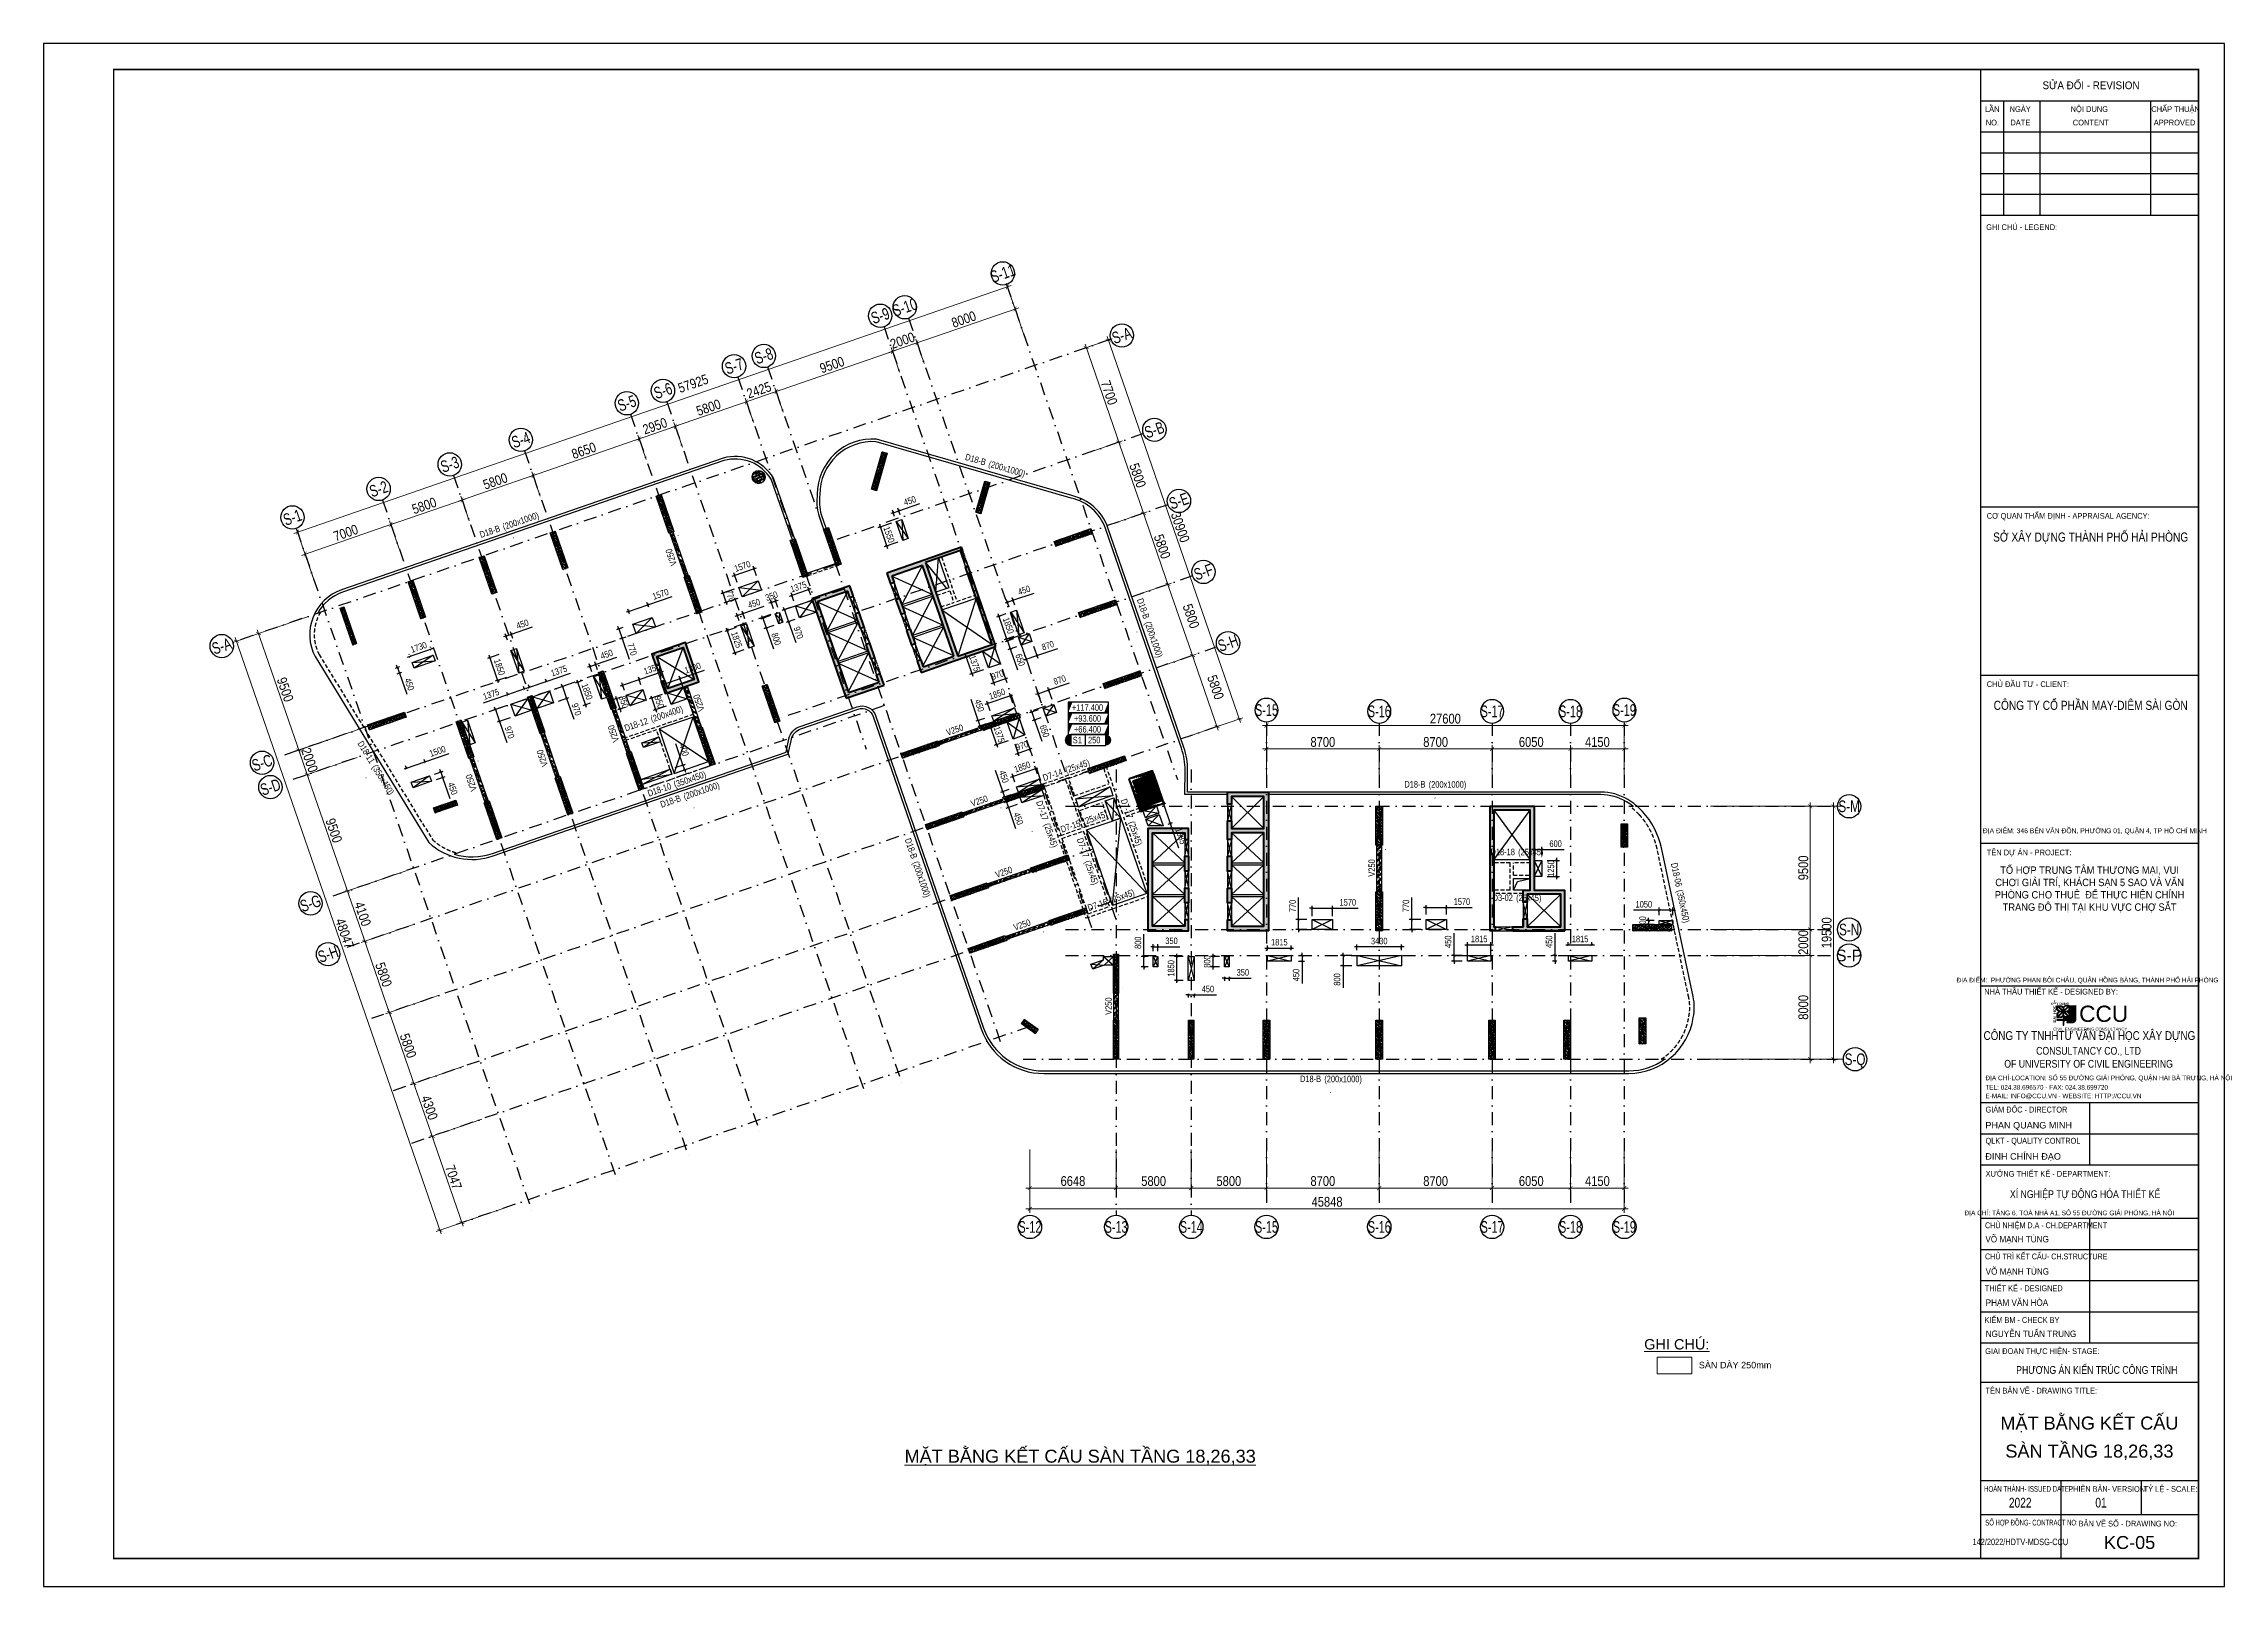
# Model space of a CAD drawing. Header units: millimetres. Extents: x -159515 to 1327256, y -225156 to 138737.
# Drawn here: x 13965 to 182165, y -225156 to -106215 of the extents above; entities that cross this region are included whole.
import ezdxf
from ezdxf.enums import TextEntityAlignment as Align

# ---------------------------------------------------------------- set-up
doc = ezdxf.new("R2010")
doc.units = ezdxf.units.MM
doc.header["$MEASUREMENT"] = 0
doc.linetypes.add('DASHDOT', pattern=[1, 0.5, -0.25, 0, -0.25])
doc.linetypes.add('DASHED', pattern=[4.5, 3, -1.5])
for name, color, linetype in [('AUDIT_I_220807103235-17', 50, 'Continuous'), ('ccu11-Dim', 8, 'Continuous'), ('ccu11-Khuat', 9, 'DASHED'), ('ccu11-Manh', 8, 'Continuous'), ('ccu11-Thay', 7, 'Continuous'), ('ccu12-Chidan', 9, 'Continuous'), ('ccu12-Manh', 8, 'Continuous'), ('ccu12-Text', 31, 'Continuous'), ('KC2-COLUMN', 2, 'Continuous'), ('KC2-DIM', 251, 'Continuous'), ('KC2-HATCH', 252, 'Continuous'), ('KC2-HOOPS', 6, 'Continuous'), ('KT-Dim', 8, 'Continuous'), ('KT-Hatch', 251, 'Continuous'), ('KT-Luoi truc South Tower', 8, 'DASHDOT'), ('ST_MBDV Cot vach 220805$0$AUDIT_I_220805193045-1', 50, 'Continuous'), ('xref.asix of  podium$0$xref.asix of  podium$0$Xref_ST_MBDV Cot vach 30.7.2022$0$KT-Net cot vach', 6, 'Continuous'), ('Xref_ST_MBDV Cot vach 30.7.2022|Xref_ST_MBDV Cot vach 30.7.2022|Xref_ST_MBDV Cot vach 30.7.2022|Xref_ST_MBDV Cot vach 30.7.2022|A-GRID-SYM', 50, 'Continuous'), ('Xref_ST_MBDV Cot vach 30.7.2022|Xref_ST_MBDV Cot vach 30.7.2022|Xref_ST_MBDV Cot vach 30.7.2022|Xref_ST_MBDV Cot vach 30.7.2022|ccu12-Hatch', 250, 'Continuous'), ('Xref_ST_MBDV Cot vach 30.7.2022|Xref_ST_MBDV Cot vach 30.7.2022|Xref_ST_MBDV Cot vach 30.7.2022|Xref_ST_MBDV Cot vach 30.7.2022|KC-Betong', 6, 'Continuous')]:
    doc.layers.add(name, color=color, linetype=linetype)
for name, color, linetype, lineweight in [('ccu12-Tencaukien', 9, 'Continuous', 15), ('KC-Tencaukien', 9, 'Continuous', 15), ('khung', 7, 'Continuous', 60), ('KT-Chu viet', 255, 'Continuous', 20), ('KT-Kich thuoc', 159, 'Continuous', 18), ('KT-Net cot vach', 6, 'Continuous', 50), ('KT-Net thay', 7, 'Continuous', 15), ('ST_MBDV Cot vach 220805$0$Xref_ST_MBDV Cot vach 30.7.2022$0$KT-Net cot vach', 6, 'Continuous', 50), ('TEXT', 7, 'Continuous', 5), ('xref.asix of  podium$0$xref.asix of  podium$0$ST_MBDV Cot vach 220805$0$KT-Net cot vach', 6, 'Continuous', 50), ('Xref_ST_MBDV Cot vach 30.7.2022$0$KT-Net cot vach', 6, 'Continuous', 50), ('Xref_ST_MBDV Cot vach 30.7.2022|Xref_ST_MBDV Cot vach 30.7.2022|Xref_ST_MBDV Cot vach 30.7.2022|Xref_ST_MBDV Cot vach 30.7.2022|ccu12-Tencaukien', 9, 'Continuous', 15)]:
    doc.layers.add(name, color=color, linetype=linetype, lineweight=lineweight)
doc.styles.add('51KHUNG TEN$0$khung ten A1$1$Standard', font='VHARIAL.TTF', dxfattribs={"width": 0.9})
doc.styles.add('Arial', font='arial.ttf', dxfattribs={"width": 0.7})
doc.styles.add('Arial Narrow', font='ARIALN.TTF')
doc.styles.add('HBA-Text', font='GOTHIC.TTF')
doc.styles.add('Khung ten KT A2$0$Khung A2$0$Khung A2$0$khung ten A1$1$Standard', font='VHARIAL.TTF')
doc.styles.add('SD-T2-B', font='arialbd.ttf')
doc.styles.add('ST_MBDV Cot vach 220805$0$HBA-Text', font='GOTHIC.TTF')
doc.dimstyles.new('ccu12-200', dxfattribs={"dimscale": 200, "dimtxt": 2.5, "dimasz": 1, "dimexe": 1, "dimexo": 2, "dimgap": 1, "dimtad": 1, "dimdec": 0, "dimrnd": 5, "dimdsep": 46, "dimtxsty": 'Arial Narrow', "dimblk": 'ARCHTICK', "dimcen": -1, "dimdle": 1, "dimclrd": 256, "dimclre": 256, "dimclrt": 3, "dimadec": 0, "dimazin": 2, "dimtfac": 0.1, "dimtdec": 0, "dimtmove": 0, "dimatfit": 1, "dimldrblk": 'ARCHTICK', "dimfxl": 1, "dimtvp": 0.833333, "dimtolj": 1, "dimtzin": 12, "dimarcsym": 0})
doc.dimstyles.new('CCU_1-300', dxfattribs={"dimscale": 300, "dimtxt": 2.5, "dimasz": 1, "dimexe": 1, "dimexo": 2, "dimgap": 0.5, "dimtad": 1, "dimdec": 0, "dimdsep": 46, "dimtxsty": 'Arial Narrow', "dimblk": 'ARCHTICK', "dimcen": -1, "dimdle": 1, "dimclrd": 256, "dimclre": 256, "dimclrt": 3, "dimadec": 0, "dimazin": 2, "dimtfac": 0.1, "dimtdec": 0, "dimtix": 1, "dimtmove": 2, "dimatfit": 1, "dimfxl": 1, "dimtvp": 0.833333, "dimtolj": 1, "dimtzin": 12, "dimarcsym": 0})
pattern_1 = [(50, (-550, 3050), (286.904, -25.101), [30, -330]), (355, (-550, 3050), (-55.5, 300.877), [24, -264]), (100.451, (-526.1, 3047.9), (231.404, 275.776), [25.496, -280.457]), (46.184, (-550, 3130), (426.896, -66.208), [45, -495]), (96.636, (-514.43, 3124.5), (373.865, 389.647), [38.244, -420.685]), (351.184, (-550, 3130), (373.865, 389.65), [36, -396]), (21, (-510, 3110), (238.763, -161.048), [30, -330]), (326, (-510, 3110), (97.326, 290.06), [24, -264]), (71.451, (-490.1, 3096.58), (336.09, 129.012), [25.496, -280.457]), (37.5, (-550, 3050), (4.864, 133.1575), [0, -260.8, 0, -268, 0, -265]), (7.5, (-550, 3050), (105.228, 157.7647), [0, -152.8, 0, -254.8, 0, -101]), (327.5, (-639.2, 3050), (213.529, -9.022), [0, -100, 0, -312, 0, -414]), (317.5, (-679.2, 3050), (233.274, 40.042), [0, -130, 0, -207.2, 0, -294]), (45, (-550, 3050), (-120.208, 120.208), []), (45, (-550, 3099), (-120.208, 120.208), [])]

msp = doc.modelspace()

# ---------------------------------------------------------------- texts
at = {"layer": 'ccu11-Dim', "color": 31, "style": 'Arial'}
for s, p in [('MẶT BẰNG KẾT CẤU', (171754.6, -212566.9)), ('SÀN TẦNG 18,26,33', (171754.6, -214728.8)), ('KC-05', (174852.6, -221774.4))]:
    msp.add_text(s, height=1000, dxfattribs=at).set_placement(p, align=Align.MIDDLE_CENTER)
at = {"layer": 'ccu12-Tencaukien', "color": 31, "style": 'Arial'}
msp.add_text('%%uGHI CHÚ:', height=800, dxfattribs=at).set_placement((139931, -206892.6), align=Align.CENTER)
msp.add_text('SÀN DÀY 250mm', height=500, dxfattribs=at).set_placement((141630.3, -208346.2))
at = {"layer": 'Xref_ST_MBDV Cot vach 30.7.2022|Xref_ST_MBDV Cot vach 30.7.2022|Xref_ST_MBDV Cot vach 30.7.2022|Xref_ST_MBDV Cot vach 30.7.2022|ccu12-Tencaukien', "color": 31, "style": 'Arial'}
msp.add_text('%%UMẶT BẰNG KẾT CẤU SÀN TẦNG 18,26,33', height=1000, dxfattribs=at).set_placement((93912, -215619.5, 0.1), align=Align.CENTER)

# ---------------------------------------------------------------- blocks, each defined once
blk = doc.blocks.new('_ArchTick')
at = {"color": 0, "const_width": 0.15}
blk.add_lwpolyline([(-0.5, -0.5), (0.5, 0.5)], dxfattribs=at)
blk = doc.blocks.new('*D420')
at = {"layer": 'Defpoints', "color": 0, "transparency": 16777216}
for p in [(-45982, 48779), (-41521, 44184), (-44090, 43297, 0)]:
    blk.add_point(p, dxfattribs=at)
at = {"layer": 'KT-Kich thuoc', "lineweight": -2, "transparency": 16777216}
for p, q in [((-45415, 48975), (-43130, 49764)), ((-43511, 49950), (-41423, 43900)), ((-43523, 43493), (-41237, 44282))]:
    blk.add_line(p, q, dxfattribs=at)
at = {"layer": 'KT-Kich thuoc', "lineweight": -2, "transparency": 16777216, "xscale": 300, "yscale": 300, "zscale": 300}
for p, rotation in [((-43414, 49666), 109.0471074798708), ((-41521, 44184), 289.0471074798708)]:
    blk.add_blockref('_ArchTick', p, dxfattribs=dict(at, rotation=rotation))
at = {"layer": 'KT-Kich thuoc', "color": 3, "transparency": 16777216, "insert": (-41963, 47099), "char_height": 750, "attachment_point": 5, "rotation": 289.04711, "style": 'Arial Narrow'}
blk.add_mtext('\\A1;5800', dxfattribs=at)
blk = doc.blocks.new('*D421')
at = {"layer": 'Defpoints', "color": 0, "transparency": 16777216}
for p in [(-47874, 54262, 0), (-45982, 48779), (-43413, 49666)]:
    blk.add_point(p, dxfattribs=at)
at = {"layer": 'KT-Kich thuoc', "lineweight": -2, "transparency": 16777216}
for p, q in [((-47307, 54458), (-45022, 55247)), ((-45404, 55432), (-43315, 49383)), ((-45415, 48975), (-43129, 49764))]:
    blk.add_line(p, q, dxfattribs=at)
at = {"layer": 'KT-Kich thuoc', "lineweight": -2, "transparency": 16777216, "xscale": 300, "yscale": 300, "zscale": 300}
for p, rotation in [((-45306, 55149), 109.0471074798708), ((-43413, 49666), 289.0471074798708)]:
    blk.add_blockref('_ArchTick', p, dxfattribs=dict(at, rotation=rotation))
at = {"layer": 'KT-Kich thuoc', "color": 3, "transparency": 16777216, "insert": (-43856, 52582), "char_height": 750, "attachment_point": 5, "rotation": 289.04711, "style": 'Arial Narrow'}
blk.add_mtext('\\A1;5800', dxfattribs=at)
blk = doc.blocks.new('*D422')
at = {"layer": 'Defpoints', "color": 0, "transparency": 16777216}
for p in [(-107244, 41911, 0), (-103322, 33214, 0), (-108556, 31407)]:
    blk.add_point(p, dxfattribs=at)
at = {"layer": 'KT-Kich thuoc', "lineweight": -2, "transparency": 16777216}
for p, q in [((-107811, 41715), (-111940, 40289)), ((-111755, 40671), (-108459, 31124)), ((-103889, 33019), (-108840, 31309))]:
    blk.add_line(p, q, dxfattribs=at)
at = {"layer": 'KT-Kich thuoc', "lineweight": -2, "transparency": 16777216, "xscale": 300, "yscale": 300, "zscale": 300}
for p, rotation in [((-111657, 40387), 109.0471379637702), ((-108556, 31407), 289.0471379637702)]:
    blk.add_blockref('_ArchTick', p, dxfattribs=dict(at, rotation=rotation))
at = {"layer": 'KT-Kich thuoc', "color": 3, "transparency": 16777216, "insert": (-109603, 36071), "char_height": 750, "attachment_point": 5, "rotation": 289.04714, "style": 'Arial Narrow'}
blk.add_mtext('\\A1;9500', dxfattribs=at)
blk = doc.blocks.new('*D423')
at = {"layer": 'Defpoints', "color": 0, "transparency": 16777216}
for p in [(-103491, 31041, 0), (-99707, 22296), (-104803, 20537)]:
    blk.add_point(p, dxfattribs=at)
at = {"layer": 'KT-Kich thuoc', "lineweight": -2, "transparency": 16777216}
for p, q in [((-104058, 30845), (-108187, 29419)), ((-108002, 29801), (-104706, 20253)), ((-100274, 22101), (-105087, 20439))]:
    blk.add_line(p, q, dxfattribs=at)
at = {"layer": 'KT-Kich thuoc', "lineweight": -2, "transparency": 16777216, "xscale": 300, "yscale": 300, "zscale": 300}
for p, rotation in [((-107904, 29517), 109.0471379637702), ((-104803, 20537), 289.0471379637702)]:
    blk.add_blockref('_ArchTick', p, dxfattribs=dict(at, rotation=rotation))
at = {"layer": 'KT-Kich thuoc', "color": 3, "transparency": 16777216, "insert": (-105850, 25201), "char_height": 750, "attachment_point": 5, "rotation": 289.04714, "style": 'Arial Narrow'}
blk.add_mtext('\\A1;9500', dxfattribs=at)
blk = doc.blocks.new('*D424')
at = {"layer": 'Defpoints', "color": 0, "transparency": 16777216}
for p in [(-104143, 32931, 0), (-103491, 31041, 0), (-107904, 29517)]:
    blk.add_point(p, dxfattribs=at)
at = {"layer": 'KT-Kich thuoc', "lineweight": -2, "transparency": 16777216}
for p, q in [((-104711, 32735), (-108840, 31310)), ((-108557, 31407), (-108654, 31691)), ((-108557, 31407), (-107904, 29517)), ((-104058, 30845), (-108187, 29419)), ((-107904, 29517), (-107806, 29233))]:
    blk.add_line(p, q, dxfattribs=at)
at = {"layer": 'KT-Kich thuoc', "lineweight": -2, "transparency": 16777216, "xscale": 300, "yscale": 300, "zscale": 300}
for p, rotation in [((-108557, 31407), 289.0471379637702), ((-107904, 29517), 109.0471379637702)]:
    blk.add_blockref('_ArchTick', p, dxfattribs=dict(at, rotation=rotation))
at = {"layer": 'KT-Kich thuoc', "color": 3, "transparency": 16777216, "insert": (-107726, 30636), "char_height": 750, "attachment_point": 5, "rotation": 289.04714, "style": 'Arial Narrow'}
blk.add_mtext('\\A1;2000', dxfattribs=at)
blk = doc.blocks.new('ST_MBDV Cot vach 220805$0$GRID-SYM-flat-103')
at = {"layer": 'ST_MBDV Cot vach 220805$0$AUDIT_I_220805193045-1'}
blk.add_circle((0, 0, 0), 900, dxfattribs=at)
at = {"layer": 'ST_MBDV Cot vach 220805$0$AUDIT_I_220805193045-1', "style": 'ST_MBDV Cot vach 220805$0$HBA-Text'}
blk.add_attdef('GRID', text='', height=900, rotation=19.04714, dxfattribs=at).set_placement((0, 0, 0), align=Align.MIDDLE_CENTER)
blk = doc.blocks.new('*D425')
at = {"layer": 'Defpoints', "color": 0, "transparency": 16777216}
for p in [(-44089, 43297, 0), (-39628, 38701), (-42197, 37814, 0)]:
    blk.add_point(p, dxfattribs=at)
at = {"layer": 'KT-Kich thuoc', "lineweight": -2, "transparency": 16777216}
for p, q in [((-43522, 43493), (-41237, 44282)), ((-41619, 44467), (-39530, 38418)), ((-41630, 38010), (-39344, 38799))]:
    blk.add_line(p, q, dxfattribs=at)
at = {"layer": 'KT-Kich thuoc', "lineweight": -2, "transparency": 16777216, "xscale": 300, "yscale": 300, "zscale": 300}
for p, rotation in [((-41521, 44184), 109.0471074798708), ((-39628, 38701), 289.0471074798708)]:
    blk.add_blockref('_ArchTick', p, dxfattribs=dict(at, rotation=rotation))
at = {"layer": 'KT-Kich thuoc', "color": 3, "transparency": 16777216, "insert": (-39739, 41731), "char_height": 750, "attachment_point": 5, "rotation": 289.04711, "style": 'Arial Narrow'}
blk.add_mtext('\\A1;5800', dxfattribs=at)
blk = doc.blocks.new('*D426')
at = {"layer": 'Defpoints', "color": 0, "transparency": 16777216}
for p in [(-42197, 37814, 0), (-40305, 32332, 0), (-37735, 33219)]:
    blk.add_point(p, dxfattribs=at)
at = {"layer": 'KT-Kich thuoc', "lineweight": -2, "transparency": 16777216}
for p, q in [((-41630, 38010), (-39344, 38799)), ((-39726, 38985), (-37637, 32935)), ((-39737, 32528), (-37452, 33317))]:
    blk.add_line(p, q, dxfattribs=at)
at = {"layer": 'KT-Kich thuoc', "lineweight": -2, "transparency": 16777216, "xscale": 300, "yscale": 300, "zscale": 300}
for p, rotation in [((-39628, 38701), 109.0471074798708), ((-37735, 33219), 289.0471074798708)]:
    blk.add_blockref('_ArchTick', p, dxfattribs=dict(at, rotation=rotation))
at = {"layer": 'KT-Kich thuoc', "color": 3, "transparency": 16777216, "insert": (-37846, 36248), "char_height": 750, "attachment_point": 5, "rotation": 289.04711, "style": 'Arial Narrow'}
blk.add_mtext('\\A1;5800', dxfattribs=at)
blk = doc.blocks.new('*D427')
at = {"layer": 'Defpoints', "color": 0, "transparency": 16777216}
for p in [(-52171, 1204), (-6323, 1204), (-6323, -3959)]:
    blk.add_point(p, dxfattribs=at)
at = {"layer": 'KT-Kich thuoc', "lineweight": -2, "transparency": 16777216}
for p, q in [((-52171, 604), (-52171, -4259)), ((-6323, 604), (-6323, -4259)), ((-52471, -3959), (-6023, -3959))]:
    blk.add_line(p, q, dxfattribs=at)
at = {"layer": 'KT-Kich thuoc', "lineweight": -2, "transparency": 16777216, "xscale": 300, "yscale": 300, "zscale": 300, "rotation": 180}
blk.add_blockref('_ArchTick', (-52171, -3959), dxfattribs=at)
at = {"layer": 'KT-Kich thuoc', "lineweight": -2, "transparency": 16777216, "xscale": 300, "yscale": 300, "zscale": 300}
blk.add_blockref('_ArchTick', (-6323, -3959), dxfattribs=at)
at = {"layer": 'KT-Kich thuoc', "color": 3, "transparency": 16777216, "insert": (-29247, -3426), "char_height": 750, "attachment_point": 5, "style": 'Arial Narrow'}
blk.add_mtext('\\A1;45848', dxfattribs=at)
blk = doc.blocks.new('*D428')
at = {"layer": 'Defpoints', "color": 0, "transparency": 16777216}
for p in [(-265, 27070), (-265, 7570), (9819, 7570)]:
    blk.add_point(p, dxfattribs=at)
at = {"layer": 'KT-Kich thuoc', "lineweight": -2, "transparency": 16777216}
for p, q in [((335, 27070), (10119, 27070)), ((9819, 27370), (9819, 7270)), ((335, 7570), (10119, 7570))]:
    blk.add_line(p, q, dxfattribs=at)
at = {"layer": 'KT-Kich thuoc', "lineweight": -2, "transparency": 16777216, "xscale": 300, "yscale": 300, "zscale": 300}
for p, rotation in [((9819, 27070), 90), ((9819, 7570), 270)]:
    blk.add_blockref('_ArchTick', p, dxfattribs=dict(at, rotation=rotation))
at = {"layer": 'KT-Kich thuoc', "color": 3, "transparency": 16777216, "insert": (9286, 17320), "char_height": 750, "attachment_point": 5, "rotation": 90, "style": 'Arial Narrow'}
blk.add_mtext('\\A1;19500', dxfattribs=at)
blk = doc.blocks.new('*D429')
at = {"layer": 'Defpoints', "color": 0, "transparency": 16777216}
for p in [(-52171, 1204), (-45523, 1204, 0), (-45523, -2359)]:
    blk.add_point(p, dxfattribs=at)
at = {"layer": 'KT-Kich thuoc', "lineweight": -2, "transparency": 16777216}
for p, q in [((-52171, 604), (-52171, -2659)), ((-45523, 604), (-45523, -2659)), ((-52471, -2359), (-45223, -2359))]:
    blk.add_line(p, q, dxfattribs=at)
at = {"layer": 'KT-Kich thuoc', "lineweight": -2, "transparency": 16777216, "xscale": 300, "yscale": 300, "zscale": 300, "rotation": 180}
blk.add_blockref('_ArchTick', (-52171, -2359), dxfattribs=at)
at = {"layer": 'KT-Kich thuoc', "lineweight": -2, "transparency": 16777216, "xscale": 300, "yscale": 300, "zscale": 300}
blk.add_blockref('_ArchTick', (-45523, -2359), dxfattribs=at)
at = {"layer": 'KT-Kich thuoc', "color": 3, "transparency": 16777216, "insert": (-48847, -1826), "char_height": 750, "attachment_point": 5, "style": 'Arial Narrow'}
blk.add_mtext('\\A1;6648', dxfattribs=at)
blk = doc.blocks.new('*D430')
at = {"layer": 'Defpoints', "color": 0, "transparency": 16777216}
for p in [(-110864, 40661, 0), (-91942, -3636), (-97678, -5616)]:
    blk.add_point(p, dxfattribs=at)
at = {"layer": 'KT-Kich thuoc', "lineweight": -2, "transparency": 16777216}
for p, q in [((-111431, 40465), (-113642, 39702)), ((-113456, 40083), (-97581, -5900)), ((-92509, -3831), (-97962, -5714))]:
    blk.add_line(p, q, dxfattribs=at)
at = {"layer": 'KT-Kich thuoc', "lineweight": -2, "transparency": 16777216, "xscale": 300, "yscale": 300, "zscale": 300}
for p, rotation in [((-113358, 39800), 109.0471379637702), ((-97678, -5616), 289.0471379637702)]:
    blk.add_blockref('_ArchTick', p, dxfattribs=dict(at, rotation=rotation))
at = {"layer": 'KT-Kich thuoc', "color": 3, "transparency": 16777216, "insert": (-105015, 17266), "char_height": 750, "attachment_point": 5, "rotation": 289.04714, "style": 'Arial Narrow'}
blk.add_mtext('\\A1;48047', dxfattribs=at)
blk = doc.blocks.new('*D431')
at = {"layer": 'Defpoints', "color": 0, "transparency": 16777216}
for p in [(-100390, 22061, 0), (-99052, 18185, 0), (-103465, 16661)]:
    blk.add_point(p, dxfattribs=at)
at = {"layer": 'KT-Kich thuoc', "lineweight": -2, "transparency": 16777216}
for p, q in [((-100958, 21865), (-105087, 20439)), ((-104901, 20820), (-103368, 16378)), ((-99620, 17989), (-103749, 16563))]:
    blk.add_line(p, q, dxfattribs=at)
at = {"layer": 'KT-Kich thuoc', "lineweight": -2, "transparency": 16777216, "xscale": 300, "yscale": 300, "zscale": 300}
for p, rotation in [((-104803, 20537), 109.0471379637702), ((-103465, 16661), 289.0471379637702)]:
    blk.add_blockref('_ArchTick', p, dxfattribs=dict(at, rotation=rotation))
at = {"layer": 'KT-Kich thuoc', "color": 3, "transparency": 16777216, "insert": (-103631, 18773), "char_height": 750, "attachment_point": 5, "rotation": 289.04714, "style": 'Arial Narrow'}
blk.add_mtext('\\A1;4100', dxfattribs=at)
blk = doc.blocks.new('*D432')
at = {"layer": 'Defpoints', "color": 0, "transparency": 16777216}
for p in [(-99052, 18185, 0), (-97162, 12702, 0), (-101573, 11179)]:
    blk.add_point(p, dxfattribs=at)
at = {"layer": 'KT-Kich thuoc', "lineweight": -2, "transparency": 16777216}
for p, q in [((-99620, 17989), (-103749, 16564)), ((-103563, 16945), (-101475, 10896)), ((-97729, 12506), (-101856, 11081))]:
    blk.add_line(p, q, dxfattribs=at)
at = {"layer": 'KT-Kich thuoc', "lineweight": -2, "transparency": 16777216, "xscale": 300, "yscale": 300, "zscale": 300}
for p, rotation in [((-103466, 16662), 109.0471379637702), ((-101573, 11179), 289.0471379637702)]:
    blk.add_blockref('_ArchTick', p, dxfattribs=dict(at, rotation=rotation))
at = {"layer": 'KT-Kich thuoc', "color": 3, "transparency": 16777216, "insert": (-102015, 14094), "char_height": 750, "attachment_point": 5, "rotation": 289.04714, "style": 'Arial Narrow'}
blk.add_mtext('\\A1;5800', dxfattribs=at)
blk = doc.blocks.new('*D433')
at = {"layer": 'Defpoints', "color": 0, "transparency": 16777216}
for p in [(-97162, 12702, 0), (-95267, 7220, 0), (-99682, 5696)]:
    blk.add_point(p, dxfattribs=at)
at = {"layer": 'KT-Kich thuoc', "lineweight": -2, "transparency": 16777216}
for p, q in [((-97729, 12506), (-101858, 11080)), ((-101673, 11462), (-99584, 5412)), ((-95834, 7024), (-99966, 5598))]:
    blk.add_line(p, q, dxfattribs=at)
at = {"layer": 'KT-Kich thuoc', "lineweight": -2, "transparency": 16777216, "xscale": 300, "yscale": 300, "zscale": 300}
for p, rotation in [((-101575, 11178), 109.0471379637702), ((-99682, 5696), 289.0471379637702)]:
    blk.add_blockref('_ArchTick', p, dxfattribs=dict(at, rotation=rotation))
at = {"layer": 'KT-Kich thuoc', "color": 3, "transparency": 16777216, "insert": (-100125, 8611), "char_height": 750, "attachment_point": 5, "rotation": 289.04714, "style": 'Arial Narrow'}
blk.add_mtext('\\A1;5800', dxfattribs=at)
blk = doc.blocks.new('*D434')
at = {"layer": 'Defpoints', "color": 0, "transparency": 16777216}
for p in [(-95267, 7220, 0), (-93864, 3156, 0), (-98277, 1632)]:
    blk.add_point(p, dxfattribs=at)
at = {"layer": 'KT-Kich thuoc', "lineweight": -2, "transparency": 16777216}
for p, q in [((-95834, 7024), (-99963, 5599)), ((-99778, 5980), (-98179, 1348)), ((-94431, 2960), (-98560, 1534))]:
    blk.add_line(p, q, dxfattribs=at)
at = {"layer": 'KT-Kich thuoc', "lineweight": -2, "transparency": 16777216, "xscale": 300, "yscale": 300, "zscale": 300}
for p, rotation in [((-99680, 5697), 109.0471379637702), ((-98277, 1632), 289.0471379637702)]:
    blk.add_blockref('_ArchTick', p, dxfattribs=dict(at, rotation=rotation))
at = {"layer": 'KT-Kich thuoc', "color": 3, "transparency": 16777216, "insert": (-98475, 3838), "char_height": 750, "attachment_point": 5, "rotation": 289.04714, "style": 'Arial Narrow'}
blk.add_mtext('\\A1;4300', dxfattribs=at)
blk = doc.blocks.new('*D435')
at = {"layer": 'Defpoints', "color": 0, "transparency": 16777216}
for p in [(-93864, 3156, 0), (-95977, -5029), (-91564, -3505, 0)]:
    blk.add_point(p, dxfattribs=at)
at = {"layer": 'KT-Kich thuoc', "lineweight": -2, "transparency": 16777216}
for p, q in [((-94431, 2960), (-98560, 1534)), ((-98375, 1916), (-95879, -5312)), ((-92131, -3701), (-96261, -5127))]:
    blk.add_line(p, q, dxfattribs=at)
at = {"layer": 'KT-Kich thuoc', "lineweight": -2, "transparency": 16777216, "xscale": 300, "yscale": 300, "zscale": 300}
for p, rotation in [((-98277, 1632), 109.0471379637702), ((-95977, -5029), 289.0471379637702)]:
    blk.add_blockref('_ArchTick', p, dxfattribs=dict(at, rotation=rotation))
at = {"layer": 'KT-Kich thuoc', "color": 3, "transparency": 16777216, "insert": (-96623, -1524), "char_height": 750, "attachment_point": 5, "rotation": 289.04714, "style": 'Arial Narrow'}
blk.add_mtext('\\A1;7047', dxfattribs=at)
blk = doc.blocks.new('*D436')
at = {"layer": 'Defpoints', "color": 0, "transparency": 16777216}
for p in [(-52359, 62652), (-108654, 48212), (-107112, 43748, 0)]:
    blk.add_point(p, dxfattribs=at)
at = {"layer": 'KT-Kich thuoc', "lineweight": -2, "transparency": 16777216}
for p, q in [((-52555, 63219), (-53998, 67400)), ((-53617, 67214), (-108937, 48114)), ((-107308, 44315), (-108751, 48496))]:
    blk.add_line(p, q, dxfattribs=at)
at = {"layer": 'KT-Kich thuoc', "lineweight": -2, "transparency": 16777216, "xscale": 300, "yscale": 300, "zscale": 300}
for p, rotation in [((-53900, 67116), 19.04771637789532), ((-108654, 48212), 199.0477163778953)]:
    blk.add_blockref('_ArchTick', p, dxfattribs=dict(at, rotation=rotation))
at = {"layer": 'KT-Kich thuoc', "color": 3, "transparency": 16777216, "insert": (-78140, 59662), "char_height": 750, "attachment_point": 5, "rotation": 19.04772, "style": 'Arial Narrow'}
blk.add_mtext('\\A1;57925', dxfattribs=at)
blk = doc.blocks.new('*D437')
at = {"layer": 'Defpoints', "color": 0, "transparency": 16777216}
for p in [(-101450, 48795), (-100280, 45407), (-106897, 43123)]:
    blk.add_point(p, dxfattribs=at)
at = {"layer": 'KT-Kich thuoc', "lineweight": -2, "transparency": 16777216}
for p, q in [((-108350, 46413), (-101166, 48893)), ((-100476, 45974), (-101548, 49079)), ((-107092, 43690), (-108164, 46794))]:
    blk.add_line(p, q, dxfattribs=at)
for p, xscale, yscale, zscale, rotation in [((-101450, 48795), 300, 300, 300, 19.04713796427213), ((-108066, 46511), 300.0000000000001, 300.0000000000001, 300.0000000000001, 199.0471379642721)]:
    blk.add_blockref('_ArchTick', p, dxfattribs=dict(at, xscale=xscale, yscale=yscale, zscale=zscale, rotation=rotation))
at = {"layer": 'KT-Kich thuoc', "color": 3, "transparency": 16777216, "insert": (-104932, 48157), "char_height": 750, "attachment_point": 5, "rotation": 19.04714, "style": 'Arial Narrow'}
blk.add_mtext('\\A1;7000', dxfattribs=at)
blk = doc.blocks.new('*D438')
at = {"layer": 'Defpoints', "color": 0, "transparency": 16777216}
for p in [(-95967, 50688), (-95220, 48523), (-100280, 45407)]:
    blk.add_point(p, dxfattribs=at)
at = {"layer": 'KT-Kich thuoc', "lineweight": -2, "transparency": 16777216}
for p, q in [((-101733, 48697), (-95684, 50786)), ((-95415, 49090), (-96065, 50972)), ((-100476, 45974), (-101548, 49079))]:
    blk.add_line(p, q, dxfattribs=at)
for p, xscale, yscale, zscale, rotation in [((-95967, 50688), 300, 300, 300, 19.04713796427213), ((-101450, 48795), 300.0000000000001, 300.0000000000001, 300.0000000000001, 199.0471379642721)]:
    blk.add_blockref('_ArchTick', p, dxfattribs=dict(at, xscale=xscale, yscale=yscale, zscale=zscale, rotation=rotation))
at = {"layer": 'KT-Kich thuoc', "color": 3, "transparency": 16777216, "insert": (-98882, 50245), "char_height": 750, "attachment_point": 5, "rotation": 19.04714, "style": 'Arial Narrow'}
blk.add_mtext('\\A1;5800', dxfattribs=at)
blk = doc.blocks.new('*D439')
at = {"layer": 'Defpoints', "color": 0, "transparency": 16777216}
for p in [(-90485, 52581), (-89737, 50415), (-95220, 48523)]:
    blk.add_point(p, dxfattribs=at)
at = {"layer": 'KT-Kich thuoc', "lineweight": -2, "transparency": 16777216}
for p, q in [((-96251, 50590), (-90201, 52679)), ((-89933, 50983), (-90583, 52864)), ((-95415, 49090), (-96065, 50972))]:
    blk.add_line(p, q, dxfattribs=at)
for p, xscale, yscale, zscale, rotation in [((-90485, 52581), 300, 300, 300, 19.04713796427213), ((-95967, 50688), 300.0000000000001, 300.0000000000001, 300.0000000000001, 199.0471379642721)]:
    blk.add_blockref('_ArchTick', p, dxfattribs=dict(at, xscale=xscale, yscale=yscale, zscale=zscale, rotation=rotation))
at = {"layer": 'KT-Kich thuoc', "color": 3, "transparency": 16777216, "insert": (-93400, 52138), "char_height": 750, "attachment_point": 5, "rotation": 19.04714, "style": 'Arial Narrow'}
blk.add_mtext('\\A1;5800', dxfattribs=at)
blk = doc.blocks.new('*D440')
at = {"layer": 'Defpoints', "color": 0, "transparency": 16777216}
for p in [(-82308, 55404), (-81561, 53238), (-89737, 50415)]:
    blk.add_point(p, dxfattribs=at)
at = {"layer": 'KT-Kich thuoc', "lineweight": -2, "transparency": 16777216}
for p, q in [((-81757, 53805), (-82406, 55687)), ((-90768, 52483), (-82025, 55502)), ((-89933, 50983), (-90583, 52864))]:
    blk.add_line(p, q, dxfattribs=at)
for p, xscale, yscale, zscale, rotation in [((-82308, 55404), 300, 300, 300, 19.04713796427213), ((-90485, 52581), 300.0000000000001, 300.0000000000001, 300.0000000000001, 199.0471379642721)]:
    blk.add_blockref('_ArchTick', p, dxfattribs=dict(at, xscale=xscale, yscale=yscale, zscale=zscale, rotation=rotation))
at = {"layer": 'KT-Kich thuoc', "color": 3, "transparency": 16777216, "insert": (-86570, 54496), "char_height": 750, "attachment_point": 5, "rotation": 19.04714, "style": 'Arial Narrow'}
blk.add_mtext('\\A1;8650', dxfattribs=at)
blk = doc.blocks.new('*D441')
at = {"layer": 'Defpoints', "color": 0, "transparency": 16777216}
for p in [(-79520, 56366), (-78772, 54201), (-81561, 53238)]:
    blk.add_point(p, dxfattribs=at)
at = {"layer": 'KT-Kich thuoc', "lineweight": -2, "transparency": 16777216}
for p, q in [((-82592, 55306), (-79236, 56464)), ((-81757, 53805), (-82406, 55687)), ((-78968, 54768), (-79618, 56650))]:
    blk.add_line(p, q, dxfattribs=at)
for p, xscale, yscale, zscale, rotation in [((-82308, 55404), 300.0000000000001, 300.0000000000001, 300.0000000000001, 199.0471379642721), ((-79520, 56366), 300, 300, 300, 19.04713796427213)]:
    blk.add_blockref('_ArchTick', p, dxfattribs=dict(at, xscale=xscale, yscale=yscale, zscale=zscale, rotation=rotation))
at = {"layer": 'KT-Kich thuoc', "color": 3, "transparency": 16777216, "insert": (-81088, 56389), "char_height": 750, "attachment_point": 5, "rotation": 19.04714, "style": 'Arial Narrow'}
blk.add_mtext('\\A1;2950', dxfattribs=at)
blk = doc.blocks.new('*D442')
at = {"layer": 'Defpoints', "color": 0, "transparency": 16777216}
for p in [(-74037, 58259), (-73290, 56094), (-78772, 54201)]:
    blk.add_point(p, dxfattribs=at)
at = {"layer": 'KT-Kich thuoc', "lineweight": -2, "transparency": 16777216}
for p, q in [((-79803, 56269), (-73754, 58357)), ((-73486, 56661), (-74135, 58543)), ((-78968, 54768), (-79618, 56650))]:
    blk.add_line(p, q, dxfattribs=at)
for p, xscale, yscale, zscale, rotation in [((-74037, 58259), 300, 300, 300, 19.04713796427213), ((-79520, 56366), 300.0000000000001, 300.0000000000001, 300.0000000000001, 199.0471379642721)]:
    blk.add_blockref('_ArchTick', p, dxfattribs=dict(at, xscale=xscale, yscale=yscale, zscale=zscale, rotation=rotation))
at = {"layer": 'KT-Kich thuoc', "color": 3, "transparency": 16777216, "insert": (-76953, 57817), "char_height": 750, "attachment_point": 5, "rotation": 19.04714, "style": 'Arial Narrow'}
blk.add_mtext('\\A1;5800', dxfattribs=at)
blk = doc.blocks.new('*D443')
at = {"layer": 'Defpoints', "color": 0, "transparency": 16777216}
for p in [(-71745, 59051), (-73290, 56094), (-70998, 56885)]:
    blk.add_point(p, dxfattribs=at)
at = {"layer": 'KT-Kich thuoc', "lineweight": -2, "transparency": 16777216}
for p, q in [((-74321, 58161), (-71462, 59149)), ((-71193, 57452), (-71843, 59334)), ((-73486, 56661), (-74135, 58543))]:
    blk.add_line(p, q, dxfattribs=at)
for p, xscale, yscale, zscale, rotation in [((-71745, 59051), 300, 300, 300, 19.04713796427213), ((-74037, 58259), 300.0000000000001, 300.0000000000001, 300.0000000000001, 199.0471379642721)]:
    blk.add_blockref('_ArchTick', p, dxfattribs=dict(at, xscale=xscale, yscale=yscale, zscale=zscale, rotation=rotation))
at = {"layer": 'KT-Kich thuoc', "color": 3, "transparency": 16777216, "insert": (-73065, 59159), "char_height": 750, "attachment_point": 5, "rotation": 19.04714, "style": 'Arial Narrow'}
blk.add_mtext('\\A1;2425', dxfattribs=at)
blk = doc.blocks.new('*D444')
at = {"layer": 'Defpoints', "color": 0, "transparency": 16777216}
for p in [(-62765, 62151), (-62018, 59985), (-70998, 56885)]:
    blk.add_point(p, dxfattribs=at)
at = {"layer": 'KT-Kich thuoc', "lineweight": -2, "transparency": 16777216}
for p, q in [((-72029, 58953), (-62482, 62249)), ((-62214, 60553), (-62863, 62435)), ((-71193, 57452), (-71843, 59334))]:
    blk.add_line(p, q, dxfattribs=at)
for p, xscale, yscale, zscale, rotation in [((-62765, 62151), 300, 300, 300, 19.04713796427213), ((-71745, 59051), 300.0000000000001, 300.0000000000001, 300.0000000000001, 199.0471379642721)]:
    blk.add_blockref('_ArchTick', p, dxfattribs=dict(at, xscale=xscale, yscale=yscale, zscale=zscale, rotation=rotation))
at = {"layer": 'KT-Kich thuoc', "color": 3, "transparency": 16777216, "insert": (-67429, 61105), "char_height": 750, "attachment_point": 5, "rotation": 19.04714, "style": 'Arial Narrow'}
blk.add_mtext('\\A1;9500', dxfattribs=at)
blk = doc.blocks.new('*D445')
at = {"layer": 'Defpoints', "color": 0, "transparency": 16777216}
for p in [(-60875, 62804), (-60127, 60638), (-62018, 59985)]:
    blk.add_point(p, dxfattribs=at)
at = {"layer": 'KT-Kich thuoc', "lineweight": -2, "transparency": 16777216}
for p, q in [((-62214, 60553), (-62863, 62435)), ((-62765, 62151), (-60875, 62804)), ((-60323, 61205), (-60973, 63087)), ((-60875, 62804), (-60591, 62902)), ((-62765, 62151), (-63049, 62053))]:
    blk.add_line(p, q, dxfattribs=at)
for p, xscale, yscale, zscale, rotation in [((-62765, 62151), 300, 300, 300, 19.04713796427217), ((-60875, 62804), 300.0000000000001, 300.0000000000001, 300.0000000000001, 199.0471379642721)]:
    blk.add_blockref('_ArchTick', p, dxfattribs=dict(at, xscale=xscale, yscale=yscale, zscale=zscale, rotation=rotation))
at = {"layer": 'KT-Kich thuoc', "color": 3, "transparency": 16777216, "insert": (-61994, 62981), "char_height": 750, "attachment_point": 5, "rotation": 19.04714, "style": 'Arial Narrow'}
blk.add_mtext('\\A1;2000', dxfattribs=at)
blk = doc.blocks.new('*D446')
at = {"layer": 'Defpoints', "color": 0, "transparency": 16777216}
for p in [(-53313, 65414), (-52565, 63249), (-60127, 60638)]:
    blk.add_point(p, dxfattribs=at)
at = {"layer": 'KT-Kich thuoc', "lineweight": -2, "transparency": 16777216}
for p, q in [((-52761, 63816), (-53411, 65698)), ((-61158, 62706), (-53029, 65512)), ((-60323, 61205), (-60973, 63087))]:
    blk.add_line(p, q, dxfattribs=at)
for p, xscale, yscale, zscale, rotation in [((-53313, 65414), 300, 300, 300, 19.04713796427213), ((-60875, 62804), 300.0000000000001, 300.0000000000001, 300.0000000000001, 199.0471379642721)]:
    blk.add_blockref('_ArchTick', p, dxfattribs=dict(at, xscale=xscale, yscale=yscale, zscale=zscale, rotation=rotation))
at = {"layer": 'KT-Kich thuoc', "color": 3, "transparency": 16777216, "insert": (-57268, 64613), "char_height": 750, "attachment_point": 5, "rotation": 19.04714, "style": 'Arial Narrow'}
blk.add_mtext('\\A1;8000', dxfattribs=at)
blk = doc.blocks.new('*D404')
at = {"layer": 'Defpoints', "color": 0, "transparency": 16777216}
for p in [(-48876, 62062, 0), (-36033, 33807), (-38792, 32854, 0)]:
    blk.add_point(p, dxfattribs=at)
at = {"layer": 'KT-Kich thuoc', "lineweight": -2, "transparency": 16777216}
for p, q in [((-48308, 62258), (-45834, 63113)), ((-46215, 63298), (-35935, 33523)), ((-38225, 33050), (-35749, 33904))]:
    blk.add_line(p, q, dxfattribs=at)
at = {"layer": 'KT-Kich thuoc', "lineweight": -2, "transparency": 16777216, "xscale": 300, "yscale": 300, "zscale": 300}
for p, rotation in [((-46117, 63015), 109.0471074798708), ((-36033, 33807), 289.0471074798708)]:
    blk.add_blockref('_ArchTick', p, dxfattribs=dict(at, rotation=rotation))
at = {"layer": 'KT-Kich thuoc', "color": 3, "transparency": 16777216, "insert": (-40571, 48585), "char_height": 750, "attachment_point": 5, "rotation": 289.04711, "style": 'Arial Narrow'}
blk.add_mtext('\\A1;30900', dxfattribs=at)
blk = doc.blocks.new('*D405')
at = {"layer": 'Defpoints', "color": 0, "transparency": 16777216}
for p in [(-47819, 62427), (-48876, 62062), (-47874, 54262)]:
    blk.add_point(p, dxfattribs=at)
at = {"layer": 'KT-Kich thuoc', "lineweight": -2, "transparency": 16777216}
for p, q in [((-48308, 62258), (-47535, 62525)), ((-45208, 54865), (-47916, 62711)), ((-47307, 54458), (-45022, 55247))]:
    blk.add_line(p, q, dxfattribs=at)
at = {"layer": 'KT-Kich thuoc', "lineweight": -2, "transparency": 16777216, "xscale": 300, "yscale": 300, "zscale": 300}
for p, rotation in [((-47819, 62427), 109.0471074798708), ((-45306, 55149), 289.0471074798708)]:
    blk.add_blockref('_ArchTick', p, dxfattribs=dict(at, rotation=rotation))
at = {"layer": 'KT-Kich thuoc', "color": 3, "transparency": 16777216, "insert": (-46058, 58962), "char_height": 750, "attachment_point": 5, "rotation": 289.04711, "style": 'Arial Narrow'}
blk.add_mtext('\\A1;7700', dxfattribs=at)
blk = doc.blocks.new('*D406')
at = {"layer": 'Defpoints', "color": 0, "transparency": 16777216}
for p in [(-25223, 31492), (-33923, 28684, 0), (-25223, 28649, 0)]:
    blk.add_point(p, dxfattribs=at)
at = {"layer": 'KT-Kich thuoc', "lineweight": -2, "transparency": 16777216}
for p, q in [((-34223, 31492), (-24923, 31492)), ((-33923, 29284), (-33923, 31792)), ((-25223, 29249), (-25223, 31792))]:
    blk.add_line(p, q, dxfattribs=at)
at = {"layer": 'KT-Kich thuoc', "lineweight": -2, "transparency": 16777216, "xscale": 300, "yscale": 300, "zscale": 300, "rotation": 180}
blk.add_blockref('_ArchTick', (-33923, 31492), dxfattribs=at)
at = {"layer": 'KT-Kich thuoc', "lineweight": -2, "transparency": 16777216, "xscale": 300, "yscale": 300, "zscale": 300}
blk.add_blockref('_ArchTick', (-25223, 31492), dxfattribs=at)
at = {"layer": 'KT-Kich thuoc', "color": 3, "transparency": 16777216, "insert": (-29573, 32025), "char_height": 750, "attachment_point": 5, "style": 'Arial Narrow'}
blk.add_mtext('\\A1;8700', dxfattribs=at)
blk = doc.blocks.new('*D407')
at = {"layer": 'Defpoints', "color": 0, "transparency": 16777216}
for p in [(-16523, 31492), (-25223, 28649, 0), (-16523, 28791, 0)]:
    blk.add_point(p, dxfattribs=at)
at = {"layer": 'KT-Kich thuoc', "lineweight": -2, "transparency": 16777216}
for p, q in [((-25523, 31492), (-16223, 31492)), ((-25223, 29249), (-25223, 31792)), ((-16523, 29391), (-16523, 31792))]:
    blk.add_line(p, q, dxfattribs=at)
at = {"layer": 'KT-Kich thuoc', "lineweight": -2, "transparency": 16777216, "xscale": 300, "yscale": 300, "zscale": 300, "rotation": 180}
blk.add_blockref('_ArchTick', (-25223, 31492), dxfattribs=at)
at = {"layer": 'KT-Kich thuoc', "lineweight": -2, "transparency": 16777216, "xscale": 300, "yscale": 300, "zscale": 300}
blk.add_blockref('_ArchTick', (-16523, 31492), dxfattribs=at)
at = {"layer": 'KT-Kich thuoc', "color": 3, "transparency": 16777216, "insert": (-20873, 32025), "char_height": 750, "attachment_point": 5, "style": 'Arial Narrow'}
blk.add_mtext('\\A1;8700', dxfattribs=at)
blk = doc.blocks.new('*D408')
at = {"layer": 'Defpoints', "color": 0, "transparency": 16777216}
for p in [(-10473, 31492), (-16523, 28791), (-10473, 28921, 0)]:
    blk.add_point(p, dxfattribs=at)
at = {"layer": 'KT-Kich thuoc', "lineweight": -2, "transparency": 16777216}
for p, q in [((-16823, 31492), (-10173, 31492)), ((-16523, 29391), (-16523, 31792)), ((-10473, 29521), (-10473, 31792))]:
    blk.add_line(p, q, dxfattribs=at)
at = {"layer": 'KT-Kich thuoc', "lineweight": -2, "transparency": 16777216, "xscale": 300, "yscale": 300, "zscale": 300, "rotation": 180}
blk.add_blockref('_ArchTick', (-16523, 31492), dxfattribs=at)
at = {"layer": 'KT-Kich thuoc', "lineweight": -2, "transparency": 16777216, "xscale": 300, "yscale": 300, "zscale": 300}
blk.add_blockref('_ArchTick', (-10473, 31492), dxfattribs=at)
at = {"layer": 'KT-Kich thuoc', "color": 3, "transparency": 16777216, "insert": (-13498, 32025), "char_height": 750, "attachment_point": 5, "style": 'Arial Narrow'}
blk.add_mtext('\\A1;6050', dxfattribs=at)
blk = doc.blocks.new('*D409')
at = {"layer": 'Defpoints', "color": 0, "transparency": 16777216}
for p in [(-6323, 31492), (-10473, 28921, 0), (-6323, 29040)]:
    blk.add_point(p, dxfattribs=at)
at = {"layer": 'KT-Kich thuoc', "lineweight": -2, "transparency": 16777216}
for p, q in [((-10773, 31492), (-6023, 31492)), ((-10473, 29521), (-10473, 31792)), ((-6323, 29640), (-6323, 31792))]:
    blk.add_line(p, q, dxfattribs=at)
at = {"layer": 'KT-Kich thuoc', "lineweight": -2, "transparency": 16777216, "xscale": 300, "yscale": 300, "zscale": 300, "rotation": 180}
blk.add_blockref('_ArchTick', (-10473, 31492), dxfattribs=at)
at = {"layer": 'KT-Kich thuoc', "lineweight": -2, "transparency": 16777216, "xscale": 300, "yscale": 300, "zscale": 300}
blk.add_blockref('_ArchTick', (-6323, 31492), dxfattribs=at)
at = {"layer": 'KT-Kich thuoc', "color": 3, "transparency": 16777216, "insert": (-8398, 32025), "char_height": 750, "attachment_point": 5, "style": 'Arial Narrow'}
blk.add_mtext('\\A1;4150', dxfattribs=at)
blk = doc.blocks.new('*D410')
at = {"layer": 'Defpoints', "color": 0, "transparency": 16777216}
for p in [(-6323, 33292), (-33923, 28921), (-6323, 28921)]:
    blk.add_point(p, dxfattribs=at)
at = {"layer": 'KT-Kich thuoc', "lineweight": -2, "transparency": 16777216}
for p, q in [((-34223, 33292), (-6023, 33292)), ((-33923, 29521), (-33923, 33592)), ((-6323, 29521), (-6323, 33592))]:
    blk.add_line(p, q, dxfattribs=at)
at = {"layer": 'KT-Kich thuoc', "lineweight": -2, "transparency": 16777216, "xscale": 300, "yscale": 300, "zscale": 300, "rotation": 180}
blk.add_blockref('_ArchTick', (-33923, 33292), dxfattribs=at)
at = {"layer": 'KT-Kich thuoc', "lineweight": -2, "transparency": 16777216, "xscale": 300, "yscale": 300, "zscale": 300}
blk.add_blockref('_ArchTick', (-6323, 33292), dxfattribs=at)
at = {"layer": 'KT-Kich thuoc', "color": 3, "transparency": 16777216, "insert": (-20123, 33825), "char_height": 750, "attachment_point": 5, "style": 'Arial Narrow'}
blk.add_mtext('\\A1;27600', dxfattribs=at)
blk = doc.blocks.new('*D411')
at = {"layer": 'Defpoints', "color": 0, "transparency": 16777216}
for p in [(-45523, 1204, 0), (-39723, 1204), (-39723, -2359)]:
    blk.add_point(p, dxfattribs=at)
at = {"layer": 'KT-Kich thuoc', "lineweight": -2, "transparency": 16777216}
for p, q in [((-45523, 604), (-45523, -2659)), ((-39723, 604), (-39723, -2659)), ((-45823, -2359), (-39423, -2359))]:
    blk.add_line(p, q, dxfattribs=at)
at = {"layer": 'KT-Kich thuoc', "lineweight": -2, "transparency": 16777216, "xscale": 300, "yscale": 300, "zscale": 300, "rotation": 180}
blk.add_blockref('_ArchTick', (-45523, -2359), dxfattribs=at)
at = {"layer": 'KT-Kich thuoc', "lineweight": -2, "transparency": 16777216, "xscale": 300, "yscale": 300, "zscale": 300}
blk.add_blockref('_ArchTick', (-39723, -2359), dxfattribs=at)
at = {"layer": 'KT-Kich thuoc', "color": 3, "transparency": 16777216, "insert": (-42623, -1826), "char_height": 750, "attachment_point": 5, "style": 'Arial Narrow'}
blk.add_mtext('\\A1;5800', dxfattribs=at)
blk = doc.blocks.new('*D412')
at = {"layer": 'Defpoints', "color": 0, "transparency": 16777216}
for p in [(-39723, 1204), (-33923, 1204), (-33923, -2359)]:
    blk.add_point(p, dxfattribs=at)
at = {"layer": 'KT-Kich thuoc', "lineweight": -2, "transparency": 16777216}
for p, q in [((-39723, 604), (-39723, -2659)), ((-33923, 604), (-33923, -2659)), ((-40023, -2359), (-33623, -2359))]:
    blk.add_line(p, q, dxfattribs=at)
at = {"layer": 'KT-Kich thuoc', "lineweight": -2, "transparency": 16777216, "xscale": 300, "yscale": 300, "zscale": 300, "rotation": 180}
blk.add_blockref('_ArchTick', (-39723, -2359), dxfattribs=at)
at = {"layer": 'KT-Kich thuoc', "lineweight": -2, "transparency": 16777216, "xscale": 300, "yscale": 300, "zscale": 300}
blk.add_blockref('_ArchTick', (-33923, -2359), dxfattribs=at)
at = {"layer": 'KT-Kich thuoc', "color": 3, "transparency": 16777216, "insert": (-36823, -1826), "char_height": 750, "attachment_point": 5, "style": 'Arial Narrow'}
blk.add_mtext('\\A1;5800', dxfattribs=at)
blk = doc.blocks.new('*D413')
at = {"layer": 'Defpoints', "color": 0, "transparency": 16777216}
for p in [(-33923, 1204), (-25223, 1204), (-25223, -2359)]:
    blk.add_point(p, dxfattribs=at)
at = {"layer": 'KT-Kich thuoc', "lineweight": -2, "transparency": 16777216}
for p, q in [((-33923, 604), (-33923, -2659)), ((-25223, 604), (-25223, -2659)), ((-34223, -2359), (-24923, -2359))]:
    blk.add_line(p, q, dxfattribs=at)
at = {"layer": 'KT-Kich thuoc', "lineweight": -2, "transparency": 16777216, "xscale": 300, "yscale": 300, "zscale": 300, "rotation": 180}
blk.add_blockref('_ArchTick', (-33923, -2359), dxfattribs=at)
at = {"layer": 'KT-Kich thuoc', "lineweight": -2, "transparency": 16777216, "xscale": 300, "yscale": 300, "zscale": 300}
blk.add_blockref('_ArchTick', (-25223, -2359), dxfattribs=at)
at = {"layer": 'KT-Kich thuoc', "color": 3, "transparency": 16777216, "insert": (-29573, -1826), "char_height": 750, "attachment_point": 5, "style": 'Arial Narrow'}
blk.add_mtext('\\A1;8700', dxfattribs=at)
blk = doc.blocks.new('*D414')
at = {"layer": 'Defpoints', "color": 0, "transparency": 16777216}
for p in [(-25223, 1204), (-16523, 1204), (-16523, -2359)]:
    blk.add_point(p, dxfattribs=at)
at = {"layer": 'KT-Kich thuoc', "lineweight": -2, "transparency": 16777216}
for p, q in [((-25223, 604), (-25223, -2659)), ((-16523, 604), (-16523, -2659)), ((-25523, -2359), (-16223, -2359))]:
    blk.add_line(p, q, dxfattribs=at)
at = {"layer": 'KT-Kich thuoc', "lineweight": -2, "transparency": 16777216, "xscale": 300, "yscale": 300, "zscale": 300, "rotation": 180}
blk.add_blockref('_ArchTick', (-25223, -2359), dxfattribs=at)
at = {"layer": 'KT-Kich thuoc', "lineweight": -2, "transparency": 16777216, "xscale": 300, "yscale": 300, "zscale": 300}
blk.add_blockref('_ArchTick', (-16523, -2359), dxfattribs=at)
at = {"layer": 'KT-Kich thuoc', "color": 3, "transparency": 16777216, "insert": (-20873, -1826), "char_height": 750, "attachment_point": 5, "style": 'Arial Narrow'}
blk.add_mtext('\\A1;8700', dxfattribs=at)
blk = doc.blocks.new('*D415')
at = {"layer": 'Defpoints', "color": 0, "transparency": 16777216}
for p in [(-16523, 1204), (-10473, 1204), (-10473, -2359)]:
    blk.add_point(p, dxfattribs=at)
at = {"layer": 'KT-Kich thuoc', "lineweight": -2, "transparency": 16777216}
for p, q in [((-16523, 604), (-16523, -2659)), ((-10473, 604), (-10473, -2659)), ((-16823, -2359), (-10173, -2359))]:
    blk.add_line(p, q, dxfattribs=at)
at = {"layer": 'KT-Kich thuoc', "lineweight": -2, "transparency": 16777216, "xscale": 300, "yscale": 300, "zscale": 300, "rotation": 180}
blk.add_blockref('_ArchTick', (-16523, -2359), dxfattribs=at)
at = {"layer": 'KT-Kich thuoc', "lineweight": -2, "transparency": 16777216, "xscale": 300, "yscale": 300, "zscale": 300}
blk.add_blockref('_ArchTick', (-10473, -2359), dxfattribs=at)
at = {"layer": 'KT-Kich thuoc', "color": 3, "transparency": 16777216, "insert": (-13498, -1826), "char_height": 750, "attachment_point": 5, "style": 'Arial Narrow'}
blk.add_mtext('\\A1;6050', dxfattribs=at)
blk = doc.blocks.new('*D416')
at = {"layer": 'Defpoints', "color": 0, "transparency": 16777216}
for p in [(-10473, 1204), (-6323, 1204), (-6323, -2359)]:
    blk.add_point(p, dxfattribs=at)
at = {"layer": 'KT-Kich thuoc', "lineweight": -2, "transparency": 16777216}
for p, q in [((-10473, 604), (-10473, -2659)), ((-6323, 604), (-6323, -2659)), ((-10773, -2359), (-6023, -2359))]:
    blk.add_line(p, q, dxfattribs=at)
at = {"layer": 'KT-Kich thuoc', "lineweight": -2, "transparency": 16777216, "xscale": 300, "yscale": 300, "zscale": 300, "rotation": 180}
blk.add_blockref('_ArchTick', (-10473, -2359), dxfattribs=at)
at = {"layer": 'KT-Kich thuoc', "lineweight": -2, "transparency": 16777216, "xscale": 300, "yscale": 300, "zscale": 300}
blk.add_blockref('_ArchTick', (-6323, -2359), dxfattribs=at)
at = {"layer": 'KT-Kich thuoc', "color": 3, "transparency": 16777216, "insert": (-8398, -1826), "char_height": 750, "attachment_point": 5, "style": 'Arial Narrow'}
blk.add_mtext('\\A1;4150', dxfattribs=at)
blk = doc.blocks.new('*D417')
at = {"layer": 'Defpoints', "color": 0, "transparency": 16777216}
for p in [(-265, 15570), (-265, 7570), (8019, 7570)]:
    blk.add_point(p, dxfattribs=at)
at = {"layer": 'KT-Kich thuoc', "lineweight": -2, "transparency": 16777216}
for p, q in [((335, 15570), (8319, 15570)), ((8019, 15870), (8019, 7270)), ((335, 7570), (8319, 7570))]:
    blk.add_line(p, q, dxfattribs=at)
at = {"layer": 'KT-Kich thuoc', "lineweight": -2, "transparency": 16777216, "xscale": 300, "yscale": 300, "zscale": 300}
for p, rotation in [((8019, 15570), 90), ((8019, 7570), 270)]:
    blk.add_blockref('_ArchTick', p, dxfattribs=dict(at, rotation=rotation))
at = {"layer": 'KT-Kich thuoc', "color": 3, "transparency": 16777216, "insert": (7486, 11570), "char_height": 750, "attachment_point": 5, "rotation": 90, "style": 'Arial Narrow'}
blk.add_mtext('\\A1;8000', dxfattribs=at)
blk = doc.blocks.new('GRID-SYM-flat-83')
at = {"layer": 'Xref_ST_MBDV Cot vach 30.7.2022|Xref_ST_MBDV Cot vach 30.7.2022|Xref_ST_MBDV Cot vach 30.7.2022|Xref_ST_MBDV Cot vach 30.7.2022|A-GRID-SYM'}
blk.add_ellipse((0, 0, 0), major_axis=(-900, 5), ratio=1, dxfattribs=at)
at = {"layer": 'Xref_ST_MBDV Cot vach 30.7.2022|Xref_ST_MBDV Cot vach 30.7.2022|Xref_ST_MBDV Cot vach 30.7.2022|Xref_ST_MBDV Cot vach 30.7.2022|A-GRID-SYM', "style": 'HBA-Text'}
blk.add_attdef('GRID', text='', height=900, rotation=359.63025, dxfattribs=at).set_placement((0, 0, 0), align=Align.MIDDLE_CENTER)
blk = doc.blocks.new('GRID-SYM-flat-84')
at = {"layer": 'Xref_ST_MBDV Cot vach 30.7.2022|Xref_ST_MBDV Cot vach 30.7.2022|Xref_ST_MBDV Cot vach 30.7.2022|Xref_ST_MBDV Cot vach 30.7.2022|A-GRID-SYM'}
blk.add_ellipse((0, 0, 0), major_axis=(-900, 5), ratio=1, dxfattribs=at)
at = {"layer": 'Xref_ST_MBDV Cot vach 30.7.2022|Xref_ST_MBDV Cot vach 30.7.2022|Xref_ST_MBDV Cot vach 30.7.2022|Xref_ST_MBDV Cot vach 30.7.2022|A-GRID-SYM', "style": 'HBA-Text'}
blk.add_attdef('GRID', text='', height=900, rotation=359.63025, dxfattribs=at).set_placement((0, 0, 0), align=Align.MIDDLE_CENTER)
blk = doc.blocks.new('GRID-SYM-flat-85')
at = {"layer": 'Xref_ST_MBDV Cot vach 30.7.2022|Xref_ST_MBDV Cot vach 30.7.2022|Xref_ST_MBDV Cot vach 30.7.2022|Xref_ST_MBDV Cot vach 30.7.2022|A-GRID-SYM'}
blk.add_ellipse((0, 0, 0), major_axis=(-900, 5), ratio=1, dxfattribs=at)
at = {"layer": 'Xref_ST_MBDV Cot vach 30.7.2022|Xref_ST_MBDV Cot vach 30.7.2022|Xref_ST_MBDV Cot vach 30.7.2022|Xref_ST_MBDV Cot vach 30.7.2022|A-GRID-SYM', "style": 'HBA-Text'}
blk.add_attdef('GRID', text='', height=900, rotation=359.63025, dxfattribs=at).set_placement((0, 0, 0), align=Align.MIDDLE_CENTER)
blk = doc.blocks.new('GRID-SYM-flat-86')
at = {"layer": 'Xref_ST_MBDV Cot vach 30.7.2022|Xref_ST_MBDV Cot vach 30.7.2022|Xref_ST_MBDV Cot vach 30.7.2022|Xref_ST_MBDV Cot vach 30.7.2022|A-GRID-SYM'}
blk.add_ellipse((0, 0, 0), major_axis=(-900, 5), ratio=1, dxfattribs=at)
at = {"layer": 'Xref_ST_MBDV Cot vach 30.7.2022|Xref_ST_MBDV Cot vach 30.7.2022|Xref_ST_MBDV Cot vach 30.7.2022|Xref_ST_MBDV Cot vach 30.7.2022|A-GRID-SYM', "style": 'HBA-Text'}
blk.add_attdef('GRID', text='', height=900, rotation=359.63025, dxfattribs=at).set_placement((0, 0, 0), align=Align.MIDDLE_CENTER)
blk = doc.blocks.new('GRID-SYM-flat-73')
at = {"layer": 'Xref_ST_MBDV Cot vach 30.7.2022|Xref_ST_MBDV Cot vach 30.7.2022|Xref_ST_MBDV Cot vach 30.7.2022|Xref_ST_MBDV Cot vach 30.7.2022|A-GRID-SYM'}
blk.add_circle((0, 0, 0), 900, dxfattribs=at)
at = {"layer": 'Xref_ST_MBDV Cot vach 30.7.2022|Xref_ST_MBDV Cot vach 30.7.2022|Xref_ST_MBDV Cot vach 30.7.2022|Xref_ST_MBDV Cot vach 30.7.2022|A-GRID-SYM', "style": 'HBA-Text'}
blk.add_attdef('GRID', text='', height=900, rotation=359.63025, dxfattribs=at).set_placement((0, 0, 0), align=Align.MIDDLE_CENTER)
blk = doc.blocks.new('*D418')
at = {"layer": 'Defpoints', "color": 0, "transparency": 16777216}
for p in [(-265, 27070), (-265, 17570), (8019, 17570)]:
    blk.add_point(p, dxfattribs=at)
at = {"layer": 'KT-Kich thuoc', "lineweight": -2, "transparency": 16777216}
for p, q in [((335, 27070), (8319, 27070)), ((8019, 27370), (8019, 17270)), ((335, 17570), (8319, 17570))]:
    blk.add_line(p, q, dxfattribs=at)
at = {"layer": 'KT-Kich thuoc', "lineweight": -2, "transparency": 16777216, "xscale": 300, "yscale": 300, "zscale": 300}
for p, rotation in [((8019, 27070), 90), ((8019, 17570), 270)]:
    blk.add_blockref('_ArchTick', p, dxfattribs=dict(at, rotation=rotation))
at = {"layer": 'KT-Kich thuoc', "color": 3, "transparency": 16777216, "insert": (7486, 22320), "char_height": 750, "attachment_point": 5, "rotation": 90, "style": 'Arial Narrow'}
blk.add_mtext('\\A1;9500', dxfattribs=at)
blk = doc.blocks.new('*D419')
at = {"layer": 'Defpoints', "color": 0, "transparency": 16777216}
for p in [(-265, 17570), (-265, 15570), (8019, 15570)]:
    blk.add_point(p, dxfattribs=at)
at = {"layer": 'KT-Kich thuoc', "lineweight": -2, "transparency": 16777216}
for p, q in [((335, 17570), (8319, 17570)), ((8019, 17570), (8019, 17870)), ((8019, 17570), (8019, 15570)), ((335, 15570), (8319, 15570)), ((8019, 15570), (8019, 15270))]:
    blk.add_line(p, q, dxfattribs=at)
at = {"layer": 'KT-Kich thuoc', "lineweight": -2, "transparency": 16777216, "xscale": 300, "yscale": 300, "zscale": 300}
for p, rotation in [((8019, 17570), 270), ((8019, 15570), 90)]:
    blk.add_blockref('_ArchTick', p, dxfattribs=dict(at, rotation=rotation))
at = {"layer": 'KT-Kich thuoc', "color": 3, "transparency": 16777216, "insert": (7486, 16570), "char_height": 750, "attachment_point": 5, "rotation": 90, "style": 'Arial Narrow'}
blk.add_mtext('\\A1;2000', dxfattribs=at)
blk = doc.blocks.new('*D806')
at = {"layer": 'Defpoints', "color": 0, "transparency": 16777216}
for p in [(43858, -152899), (42307, -153708), (43943, -153143)]:
    blk.add_point(p, dxfattribs=at)
at = {"layer": 'KC2-DIM', "lineweight": -2, "transparency": 16777216}
for p, q in [((42034, -153528), (44047, -152833)), ((43812, -152765), (43793, -152710)), ((42177, -153330), (42158, -153274))]:
    blk.add_line(p, q, dxfattribs=at)
at = {"layer": 'KC2-DIM', "lineweight": -2, "transparency": 16777216, "xscale": 200, "yscale": 200, "zscale": 200}
for p, rotation in [((43858, -152899), 19.04713795678525), ((42223, -153463), 199.0471379567852)]:
    blk.add_blockref('_ArchTick', p, dxfattribs=dict(at, rotation=rotation))
at = {"layer": 'KC2-DIM', "color": 3, "transparency": 16777216, "insert": (42892, -152751), "char_height": 500, "attachment_point": 5, "rotation": 19.04714, "style": 'Arial Narrow'}
blk.add_mtext('\\A1;1730', dxfattribs=at)
blk = doc.blocks.new('*D807')
at = {"layer": 'Defpoints', "color": 0, "transparency": 16777216}
for p in [(41794, -154142), (41941, -154568), (41406, -154752)]:
    blk.add_point(p, dxfattribs=at)
at = {"layer": 'KC2-DIM', "lineweight": -2, "transparency": 16777216}
for p, q in [((41416, -154273), (41070, -154392)), ((41259, -154327), (41194, -154138)), ((41562, -154698), (41217, -154817)), ((41259, -154327), (41406, -154752)), ((41406, -154752), (41967, -156379))]:
    blk.add_line(p, q, dxfattribs=at)
at = {"layer": 'KC2-DIM', "lineweight": -2, "transparency": 16777216, "xscale": 200, "yscale": 200, "zscale": 200}
for p, rotation in [((41259, -154327), 289.0471379563727), ((41406, -154752), 109.0471379563727)]:
    blk.add_blockref('_ArchTick', p, dxfattribs=dict(at, rotation=rotation))
at = {"layer": 'KC2-DIM', "color": 3, "transparency": 16777216, "insert": (42182, -155606), "char_height": 500, "attachment_point": 5, "rotation": 289.04714, "style": 'Arial Narrow'}
blk.add_mtext('\\A1;450', dxfattribs=at)
blk = doc.blocks.new('*D808')
at = {"layer": 'Defpoints', "color": 0, "transparency": 16777216}
for p in [(42102, -162521), (43369, -161595), (43520, -162032)]:
    blk.add_point(p, dxfattribs=at)
at = {"layer": 'KC2-DIM', "lineweight": -2, "transparency": 16777216}
for p, q in [((43390, -161654), (43304, -161406)), ((43369, -161595), (45245, -160947)), ((41951, -162084), (41762, -162150)), ((41972, -162143), (41886, -161895)), ((41951, -162084), (43369, -161595))]:
    blk.add_line(p, q, dxfattribs=at)
at = {"layer": 'KC2-DIM', "lineweight": -2, "transparency": 16777216, "xscale": 200, "yscale": 200, "zscale": 200}
for p, rotation in [((43369, -161595), 199.047137954421), ((41951, -162084), 19.04713795442101)]:
    blk.add_blockref('_ArchTick', p, dxfattribs=dict(at, rotation=rotation))
at = {"layer": 'KC2-DIM', "color": 3, "transparency": 16777216, "insert": (44348, -160775), "char_height": 500, "attachment_point": 5, "rotation": 19.04714, "style": 'Arial Narrow'}
blk.add_mtext('\\A1;1500', dxfattribs=at)
blk = doc.blocks.new('*D809')
at = {"layer": 'Defpoints', "color": 0, "transparency": 16777216}
for p in [(43738, -162664), (43885, -163089), (44742, -162794)]:
    blk.add_point(p, dxfattribs=at)
at = {"layer": 'KC2-DIM', "lineweight": -2, "transparency": 16777216}
for p, q in [((44117, -162534), (44784, -162303)), ((44263, -162959), (44931, -162729)), ((44595, -162368), (44530, -162179)), ((44595, -162368), (44742, -162794)), ((44742, -162794), (45303, -164420))]:
    blk.add_line(p, q, dxfattribs=at)
at = {"layer": 'KC2-DIM', "lineweight": -2, "transparency": 16777216, "xscale": 200, "yscale": 200, "zscale": 200}
for p, rotation in [((44595, -162368), 289.0471379540273), ((44742, -162794), 109.0471379540273)]:
    blk.add_blockref('_ArchTick', p, dxfattribs=dict(at, rotation=rotation))
at = {"layer": 'KC2-DIM', "color": 3, "transparency": 16777216, "insert": (45518, -163648), "char_height": 500, "attachment_point": 5, "rotation": 289.04714, "style": 'Arial Narrow'}
blk.add_mtext('\\A1;450', dxfattribs=at)
blk = doc.blocks.new('*D810')
at = {"layer": 'Defpoints', "color": 0, "transparency": 16777216}
for p in [(48391, -153557), (49445, -153193), (50049, -154942)]:
    blk.add_point(p, dxfattribs=at)
at = {"layer": 'KC2-DIM', "lineweight": -2, "transparency": 16777216}
for p, q in [((49067, -153324), (48202, -153623)), ((49060, -155495), (48325, -153368)), ((49670, -155073), (48805, -155371))]:
    blk.add_line(p, q, dxfattribs=at)
at = {"layer": 'KC2-DIM', "lineweight": -2, "transparency": 16777216, "xscale": 200, "yscale": 200, "zscale": 200}
for p, rotation in [((48391, -153557), 109.0471379563779), ((48995, -155306), 289.0471379563779)]:
    blk.add_blockref('_ArchTick', p, dxfattribs=dict(at, rotation=rotation))
at = {"layer": 'KC2-DIM', "color": 3, "transparency": 16777216, "insert": (49123, -154283), "char_height": 500, "attachment_point": 5, "rotation": 289.04714, "style": 'Arial Narrow'}
blk.add_mtext('\\A1;1850', dxfattribs=at)
blk = doc.blocks.new('*D811')
at = {"layer": 'Defpoints', "color": 0, "transparency": 16777216}
for p in [(49862, -152592), (50047, -151749), (50287, -152445)]:
    blk.add_point(p, dxfattribs=at)
at = {"layer": 'KC2-DIM', "lineweight": -2, "transparency": 16777216}
for p, q in [((50047, -151749), (51673, -151187)), ((49621, -151896), (49432, -151961)), ((49731, -152214), (49556, -151706)), ((49621, -151896), (50047, -151749)), ((50157, -152067), (49981, -151560))]:
    blk.add_line(p, q, dxfattribs=at)
at = {"layer": 'KC2-DIM', "lineweight": -2, "transparency": 16777216, "xscale": 200, "yscale": 200, "zscale": 200}
for p, rotation in [((49621, -151896), 19.04713795441965), ((50047, -151749), 199.0471379544196)]:
    blk.add_blockref('_ArchTick', p, dxfattribs=dict(at, rotation=rotation))
at = {"layer": 'KC2-DIM', "color": 3, "transparency": 16777216, "insert": (50900, -150972), "char_height": 500, "attachment_point": 5, "rotation": 19.04714, "style": 'Arial Narrow'}
blk.add_mtext('\\A1;450', dxfattribs=at)
blk = doc.blocks.new('*D812')
at = {"layer": 'Defpoints', "color": 0, "transparency": 16777216}
for p in [(49755, -156419), (51197, -156382), (49897, -156831)]:
    blk.add_point(p, dxfattribs=at)
at = {"layer": 'KC2-DIM', "lineweight": -2, "transparency": 16777216}
for p, q in [((49755, -156419), (47875, -157069)), ((49766, -156453), (49690, -156230)), ((51055, -155971), (49755, -156419)), ((51066, -156004), (50989, -155782)), ((51055, -155971), (51244, -155905))]:
    blk.add_line(p, q, dxfattribs=at)
at = {"layer": 'KC2-DIM', "lineweight": -2, "transparency": 16777216, "xscale": 200, "yscale": 200, "zscale": 200}
for p, rotation in [((49755, -156419), 19.04711098368512), ((51055, -155971), 199.0471109836851)]:
    blk.add_blockref('_ArchTick', p, dxfattribs=dict(at, rotation=rotation))
at = {"layer": 'KC2-DIM', "color": 3, "transparency": 16777216, "insert": (48477, -156379), "char_height": 500, "attachment_point": 5, "rotation": 19.04711, "style": 'Arial Narrow'}
blk.add_mtext('\\A1;1375', dxfattribs=at)
blk = doc.blocks.new('*D813')
at = {"layer": 'Defpoints', "color": 0, "transparency": 16777216}
for p in [(50006, -157147), (50323, -158064), (49129, -158476)]:
    blk.add_point(p, dxfattribs=at)
at = {"layer": 'KC2-DIM', "lineweight": -2, "transparency": 16777216}
for p, q in [((49628, -157277), (48623, -157624)), ((48812, -157559), (48747, -157370)), ((48812, -157559), (49129, -158476)), ((49944, -158194), (48940, -158541)), ((49129, -158476), (49685, -160087))]:
    blk.add_line(p, q, dxfattribs=at)
at = {"layer": 'KC2-DIM', "lineweight": -2, "transparency": 16777216, "xscale": 200, "yscale": 200, "zscale": 200}
for p, rotation in [((48812, -157559), 289.0471379546693), ((49129, -158476), 109.0471379546693)]:
    blk.add_blockref('_ArchTick', p, dxfattribs=dict(at, rotation=rotation))
at = {"layer": 'KC2-DIM', "color": 3, "transparency": 16777216, "insert": (49903, -159322), "char_height": 500, "attachment_point": 5, "rotation": 289.04714, "style": 'Arial Narrow'}
blk.add_mtext('\\A1;970', dxfattribs=at)
blk = doc.blocks.new('*D814')
at = {"layer": 'Defpoints', "color": 0, "transparency": 16777216}
for p in [(51575, -156252), (52732, -155391), (52875, -155803)]:
    blk.add_point(p, dxfattribs=at)
at = {"layer": 'KC2-DIM', "lineweight": -2, "transparency": 16777216}
for p, q in [((52732, -155391), (54613, -154742)), ((51433, -155840), (51244, -155905)), ((51444, -155874), (51367, -155651)), ((51433, -155840), (52732, -155391)), ((52744, -155425), (52667, -155202))]:
    blk.add_line(p, q, dxfattribs=at)
at = {"layer": 'KC2-DIM', "lineweight": -2, "transparency": 16777216, "xscale": 200, "yscale": 200, "zscale": 200}
for p, rotation in [((51433, -155840), 19.0471380204557), ((52732, -155391), 199.0471380204557)]:
    blk.add_blockref('_ArchTick', p, dxfattribs=dict(at, rotation=rotation))
at = {"layer": 'KC2-DIM', "color": 3, "transparency": 16777216, "insert": (53713, -154571), "char_height": 500, "attachment_point": 5, "rotation": 19.04714, "style": 'Arial Narrow'}
blk.add_mtext('\\A1;1375', dxfattribs=at)
blk = doc.blocks.new('*D815')
at = {"layer": 'Defpoints', "color": 0, "transparency": 16777216}
for p in [(52984, -156119), (53300, -157036), (54292, -156693)]:
    blk.add_point(p, dxfattribs=at)
at = {"layer": 'KC2-DIM', "lineweight": -2, "transparency": 16777216}
for p, q in [((53362, -155988), (54164, -155711)), ((53975, -155776), (53910, -155587)), ((53975, -155776), (54292, -156693)), ((53678, -156905), (54481, -156628)), ((54292, -156693), (54848, -158304))]:
    blk.add_line(p, q, dxfattribs=at)
at = {"layer": 'KC2-DIM', "lineweight": -2, "transparency": 16777216, "xscale": 200, "yscale": 200, "zscale": 200}
for p, rotation in [((53975, -155776), 289.0471379533667), ((54292, -156693), 109.0471379533667)]:
    blk.add_blockref('_ArchTick', p, dxfattribs=dict(at, rotation=rotation))
at = {"layer": 'KC2-DIM', "color": 3, "transparency": 16777216, "insert": (55066, -157539), "char_height": 500, "attachment_point": 5, "rotation": 289.04714, "style": 'Arial Narrow'}
blk.add_mtext('\\A1;970', dxfattribs=at)
blk = doc.blocks.new('*D816')
at = {"layer": 'Defpoints', "color": 0, "transparency": 16777216}
for p in [(55906, -155184), (55752, -157194), (56509, -156933)]:
    blk.add_point(p, dxfattribs=at)
at = {"layer": 'KC2-DIM', "lineweight": -2, "transparency": 16777216}
for p, q in [((55528, -155314), (54959, -155511)), ((55083, -155256), (55817, -157383)), ((56131, -157063), (55563, -157259))]:
    blk.add_line(p, q, dxfattribs=at)
at = {"layer": 'KC2-DIM', "lineweight": -2, "transparency": 16777216, "xscale": 200, "yscale": 200, "zscale": 200}
for p, rotation in [((55148, -155445), 109.0471379563719), ((55752, -157194), 289.047137956372)]:
    blk.add_blockref('_ArchTick', p, dxfattribs=dict(at, rotation=rotation))
at = {"layer": 'KC2-DIM', "color": 3, "transparency": 16777216, "insert": (55880, -156171), "char_height": 500, "attachment_point": 5, "rotation": 289.04714, "style": 'Arial Narrow'}
blk.add_mtext('\\A1;1850', dxfattribs=at)
blk = doc.blocks.new('*D817')
at = {"layer": 'Defpoints', "color": 0, "transparency": 16777216}
for p in [(56537, -154078), (56386, -155018), (56811, -154871)]:
    blk.add_point(p, dxfattribs=at)
at = {"layer": 'KC2-DIM', "lineweight": -2, "transparency": 16777216}
for p, q in [((56112, -154225), (55923, -154290)), ((56255, -154640), (56046, -154036)), ((56112, -154225), (56537, -154078)), ((56680, -154493), (56472, -153889)), ((56537, -154078), (58164, -153516))]:
    blk.add_line(p, q, dxfattribs=at)
at = {"layer": 'KC2-DIM', "lineweight": -2, "transparency": 16777216, "xscale": 200, "yscale": 200, "zscale": 200}
for p, rotation in [((56112, -154225), 19.04713795344027), ((56537, -154078), 199.0471379534402)]:
    blk.add_blockref('_ArchTick', p, dxfattribs=dict(at, rotation=rotation))
at = {"layer": 'KC2-DIM', "color": 3, "transparency": 16777216, "insert": (57391, -153301), "char_height": 500, "attachment_point": 5, "rotation": 19.04714, "style": 'Arial Narrow'}
blk.add_mtext('\\A1;450', dxfattribs=at)
blk = doc.blocks.new('*D818')
at = {"layer": 'Defpoints', "color": 0, "transparency": 16777216}
for p in [(59005, -151109), (58583, -152070), (59256, -151837)]:
    blk.add_point(p, dxfattribs=at)
at = {"layer": 'KC2-DIM', "lineweight": -2, "transparency": 16777216}
for p, q in [((58627, -151240), (58142, -151407)), ((58331, -151342), (58266, -151153)), ((58331, -151342), (58583, -152070)), ((58878, -151967), (58393, -152135)), ((58583, -152070), (59138, -153678))]:
    blk.add_line(p, q, dxfattribs=at)
at = {"layer": 'KC2-DIM', "lineweight": -2, "transparency": 16777216, "xscale": 200, "yscale": 200, "zscale": 200}
for p, rotation in [((58331, -151342), 289.0471379570603), ((58583, -152070), 109.0471379570603)]:
    blk.add_blockref('_ArchTick', p, dxfattribs=dict(at, rotation=rotation))
at = {"layer": 'KC2-DIM', "color": 3, "transparency": 16777216, "insert": (59356, -152914), "char_height": 500, "attachment_point": 5, "rotation": 289.04714, "style": 'Arial Narrow'}
blk.add_mtext('\\A1;770', dxfattribs=at)
blk = doc.blocks.new('*D819')
at = {"layer": 'Defpoints', "color": 0, "transparency": 16777216}
for p in [(60568, -149481), (59280, -150563), (60764, -150051)]:
    blk.add_point(p, dxfattribs=at)
at = {"layer": 'KC2-DIM', "lineweight": -2, "transparency": 16777216}
for p, q in [((59083, -149993), (60568, -149481)), ((60634, -149673), (60502, -149292)), ((60568, -149481), (62443, -148833)), ((59083, -149993), (58894, -150058)), ((59150, -150185), (59018, -149804))]:
    blk.add_line(p, q, dxfattribs=at)
at = {"layer": 'KC2-DIM', "lineweight": -2, "transparency": 16777216, "xscale": 200, "yscale": 200, "zscale": 200}
for p, rotation in [((60568, -149481), 199.0471382601571), ((59083, -149993), 19.04713826015701)]:
    blk.add_blockref('_ArchTick', p, dxfattribs=dict(at, rotation=rotation))
at = {"layer": 'KC2-DIM', "color": 3, "transparency": 16777216, "insert": (61546, -148661), "char_height": 500, "attachment_point": 5, "rotation": 19.04714, "style": 'Arial Narrow'}
blk.add_mtext('\\A1;1570', dxfattribs=at)
blk = doc.blocks.new('*D820')
at = {"layer": 'Defpoints', "color": 0, "transparency": 16777216}
for p in [(58423, -157520), (58893, -156459), (59170, -157262)]:
    blk.add_point(p, dxfattribs=at)
at = {"layer": 'KC2-DIM', "lineweight": -2, "transparency": 16777216}
for p, q in [((58515, -156589), (57957, -156782)), ((58080, -156528), (58488, -157709)), ((58792, -157393), (58234, -157586))]:
    blk.add_line(p, q, dxfattribs=at)
at = {"layer": 'KC2-DIM', "lineweight": -2, "transparency": 16777216, "xscale": 200, "yscale": 200, "zscale": 200}
for p, rotation in [((58146, -156717), 109.0471379541837), ((58423, -157520), 289.0471379541837)]:
    blk.add_blockref('_ArchTick', p, dxfattribs=dict(at, rotation=rotation))
at = {"layer": 'KC2-DIM', "color": 3, "transparency": 16777216, "insert": (58715, -156970), "char_height": 500, "attachment_point": 5, "rotation": 289.04714, "style": 'Arial Narrow'}
blk.add_mtext('\\A1;850', dxfattribs=at)
blk = doc.blocks.new('*D821')
at = {"layer": 'Defpoints', "color": 0, "transparency": 16777216}
for p in [(59901, -155241), (60169, -156018), (58893, -156459)]:
    blk.add_point(p, dxfattribs=at)
at = {"layer": 'KC2-DIM', "lineweight": -2, "transparency": 16777216}
for p, q in [((59901, -155241), (61777, -154594)), ((58625, -155682), (58436, -155747)), ((58763, -156081), (58560, -155493)), ((58625, -155682), (59901, -155241)), ((60039, -155640), (59836, -155052))]:
    blk.add_line(p, q, dxfattribs=at)
at = {"layer": 'KC2-DIM', "lineweight": -2, "transparency": 16777216, "xscale": 200, "yscale": 200, "zscale": 200}
for p, rotation in [((58625, -155682), 19.04713795431725), ((59901, -155241), 199.0471379543173)]:
    blk.add_blockref('_ArchTick', p, dxfattribs=dict(at, rotation=rotation))
at = {"layer": 'KC2-DIM', "color": 3, "transparency": 16777216, "insert": (60879, -154422), "char_height": 500, "attachment_point": 5, "rotation": 19.04714, "style": 'Arial Narrow'}
blk.add_mtext('\\A1;1350', dxfattribs=at)
blk = doc.blocks.new('*D822')
at = {"layer": 'Defpoints', "color": 0, "transparency": 16777216}
for p in [(62290, -162162), (62421, -162540), (63279, -161821)]:
    blk.add_point(p, dxfattribs=at)
at = {"layer": 'KC2-DIM', "lineweight": -2, "transparency": 16777216}
for p, q in [((63279, -161821), (62717, -160194)), ((62668, -162032), (63468, -161756)), ((62799, -162410), (63599, -162134)), ((63410, -162199), (63279, -161821)), ((63410, -162199), (63475, -162388))]:
    blk.add_line(p, q, dxfattribs=at)
at = {"layer": 'KC2-DIM', "lineweight": -2, "transparency": 16777216, "xscale": 200, "yscale": 200, "zscale": 200}
for p, rotation in [((63279, -161821), 289.0471379547801), ((63410, -162199), 109.0471379547801)]:
    blk.add_blockref('_ArchTick', p, dxfattribs=dict(at, rotation=rotation))
at = {"layer": 'KC2-DIM', "color": 3, "transparency": 16777216, "insert": (63363, -160670), "char_height": 500, "attachment_point": 5, "rotation": 289.04714, "style": 'Arial Narrow'}
blk.add_mtext('\\A1;400', dxfattribs=at)
blk = doc.blocks.new('*D823')
at = {"layer": 'Defpoints', "color": 0, "transparency": 16777216}
for p in [(62053, -156267), (61176, -157575), (62364, -157165)]:
    blk.add_point(p, dxfattribs=at)
at = {"layer": 'KC2-DIM', "lineweight": -2, "transparency": 16777216}
for p, q in [((61675, -156397), (60677, -156742)), ((60801, -156488), (61241, -157764)), ((61985, -157295), (60987, -157640))]:
    blk.add_line(p, q, dxfattribs=at)
at = {"layer": 'KC2-DIM', "lineweight": -2, "transparency": 16777216, "xscale": 200, "yscale": 200, "zscale": 200}
for p, rotation in [((60866, -156677), 109.0471379534126), ((61176, -157575), 289.0471379534126)]:
    blk.add_blockref('_ArchTick', p, dxfattribs=dict(at, rotation=rotation))
at = {"layer": 'KC2-DIM', "color": 3, "transparency": 16777216, "insert": (61451, -156977), "char_height": 500, "attachment_point": 5, "rotation": 289.04714, "style": 'Arial Narrow'}
blk.add_mtext('\\A1;950', dxfattribs=at)
blk = doc.blocks.new('*D824')
at = {"layer": 'Defpoints', "color": 0, "transparency": 16777216}
for p in [(68753, -146684), (69080, -147631), (67596, -148143)]:
    blk.add_point(p, dxfattribs=at)
at = {"layer": 'KC2-DIM', "lineweight": -2, "transparency": 16777216}
for p, q in [((67080, -147262), (68942, -146619)), ((67465, -147765), (67204, -147008)), ((68949, -147253), (68688, -146495))]:
    blk.add_line(p, q, dxfattribs=at)
at = {"layer": 'KC2-DIM', "lineweight": -2, "transparency": 16777216, "xscale": 200, "yscale": 200, "zscale": 200}
for p, rotation in [((67269, -147197), 199.0471388233133), ((68753, -146684), 19.04713882331331)]:
    blk.add_blockref('_ArchTick', p, dxfattribs=dict(at, rotation=rotation))
at = {"layer": 'KC2-DIM', "color": 3, "transparency": 16777216, "insert": (67863, -146510), "char_height": 500, "attachment_point": 5, "rotation": 19.04714, "style": 'Arial Narrow'}
blk.add_mtext('\\A1;1570', dxfattribs=at)
blk = doc.blocks.new('*D825')
at = {"layer": 'Defpoints', "color": 0, "transparency": 16777216}
for p in [(66376, -148564), (67596, -148143), (67847, -148871)]:
    blk.add_point(p, dxfattribs=at)
at = {"layer": 'KC2-DIM', "lineweight": -2, "transparency": 16777216}
for p, q in [((67218, -148274), (66187, -148630)), ((66692, -149481), (66311, -148375)), ((67469, -149001), (66438, -149357))]:
    blk.add_line(p, q, dxfattribs=at)
at = {"layer": 'KC2-DIM', "lineweight": -2, "transparency": 16777216, "xscale": 200, "yscale": 200, "zscale": 200}
for p, rotation in [((66376, -148564), 109.047137920158), ((66627, -149292), 289.047137920158)]:
    blk.add_blockref('_ArchTick', p, dxfattribs=dict(at, rotation=rotation))
at = {"layer": 'KC2-DIM', "color": 3, "transparency": 16777216, "insert": (66932, -148780), "char_height": 500, "attachment_point": 5, "rotation": 289.04714, "style": 'Arial Narrow'}
blk.add_mtext('\\A1;770', dxfattribs=at)
blk = doc.blocks.new('*D826')
at = {"layer": 'Defpoints', "color": 0, "transparency": 16777216}
for p in [(67752, -151094), (66690, -151461), (68348, -152819)]:
    blk.add_point(p, dxfattribs=at)
at = {"layer": 'KC2-DIM', "lineweight": -2, "transparency": 16777216}
for p, q in [((67374, -151224), (66501, -151526)), ((67351, -153375), (66625, -151272)), ((67970, -152949), (67096, -153251))]:
    blk.add_line(p, q, dxfattribs=at)
at = {"layer": 'KC2-DIM', "lineweight": -2, "transparency": 16777216, "xscale": 200, "yscale": 200, "zscale": 200}
for p, rotation in [((66690, -151461), 109.0471379537081), ((67285, -153186), 289.0471379537081)]:
    blk.add_blockref('_ArchTick', p, dxfattribs=dict(at, rotation=rotation))
at = {"layer": 'KC2-DIM', "color": 3, "transparency": 16777216, "insert": (67418, -152175), "char_height": 500, "attachment_point": 5, "rotation": 289.04714, "style": 'Arial Narrow'}
blk.add_mtext('\\A1;1825', dxfattribs=at)
blk = doc.blocks.new('*D827')
at = {"layer": 'Defpoints', "color": 0, "transparency": 16777216}
for p in [(67752, -151094), (67905, -150157), (68178, -150947)]:
    blk.add_point(p, dxfattribs=at)
at = {"layer": 'KC2-DIM', "lineweight": -2, "transparency": 16777216}
for p, q in [((67905, -150157), (69532, -149595)), ((67480, -150304), (67290, -150369)), ((67622, -150716), (67414, -150115)), ((67480, -150304), (67905, -150157)), ((68047, -150569), (67840, -149968))]:
    blk.add_line(p, q, dxfattribs=at)
at = {"layer": 'KC2-DIM', "lineweight": -2, "transparency": 16777216, "xscale": 200, "yscale": 200, "zscale": 200}
for p, rotation in [((67480, -150304), 19.04713795365346), ((67905, -150157), 199.0471379536534)]:
    blk.add_blockref('_ArchTick', p, dxfattribs=dict(at, rotation=rotation))
at = {"layer": 'KC2-DIM', "color": 3, "transparency": 16777216, "insert": (68759, -149380), "char_height": 500, "attachment_point": 5, "rotation": 19.04714, "style": 'Arial Narrow'}
blk.add_mtext('\\A1;450', dxfattribs=at)
blk = doc.blocks.new('*D828')
at = {"layer": 'Defpoints', "color": 0, "transparency": 16777216}
for p in [(69698, -151268), (70399, -150180), (70660, -150936)]:
    blk.add_point(p, dxfattribs=at)
at = {"layer": 'KC2-DIM', "lineweight": -2, "transparency": 16777216}
for p, q in [((70021, -150311), (69248, -150577)), ((69437, -150512), (69372, -150323)), ((69437, -150512), (69698, -151268)), ((70282, -151067), (69509, -151334)), ((69698, -151268), (70254, -152880))]:
    blk.add_line(p, q, dxfattribs=at)
at = {"layer": 'KC2-DIM', "lineweight": -2, "transparency": 16777216, "xscale": 200, "yscale": 200, "zscale": 200}
for p, rotation in [((69437, -150512), 289.0471379535942), ((69698, -151268), 109.0471379535943)]:
    blk.add_blockref('_ArchTick', p, dxfattribs=dict(at, rotation=rotation))
at = {"layer": 'KC2-DIM', "color": 3, "transparency": 16777216, "insert": (70472, -152114), "char_height": 500, "attachment_point": 5, "rotation": 289.04714, "style": 'Arial Narrow'}
blk.add_mtext('\\A1;800', dxfattribs=at)
blk = doc.blocks.new('*D829')
at = {"layer": 'Defpoints', "color": 0, "transparency": 16777216}
for p in [(70424, -149181), (70399, -150180), (70730, -150066)]:
    blk.add_point(p, dxfattribs=at)
at = {"layer": 'KC2-DIM', "lineweight": -2, "transparency": 16777216}
for p, q in [((70094, -149295), (69905, -149361)), ((70268, -149802), (70028, -149106)), ((70094, -149295), (70424, -149181)), ((70599, -149688), (70359, -148992)), ((70424, -149181), (70613, -149116))]:
    blk.add_line(p, q, dxfattribs=at)
at = {"layer": 'KC2-DIM', "lineweight": -2, "transparency": 16777216, "xscale": 200, "yscale": 200, "zscale": 200}
for p, rotation in [((70094, -149295), 19.04713795364307), ((70424, -149181), 199.0471379536431)]:
    blk.add_blockref('_ArchTick', p, dxfattribs=dict(at, rotation=rotation))
at = {"layer": 'KC2-DIM', "color": 3, "transparency": 16777216, "insert": (70110, -148808), "char_height": 500, "attachment_point": 5, "rotation": 19.04714, "style": 'Arial Narrow'}
blk.add_mtext('\\A1;350', dxfattribs=at)
blk = doc.blocks.new('*D830')
at = {"layer": 'Defpoints', "color": 0, "transparency": 16777216}
for p in [(71959, -149567), (72976, -148300), (73259, -149119)]:
    blk.add_point(p, dxfattribs=at)
at = {"layer": 'KC2-DIM', "lineweight": -2, "transparency": 16777216}
for p, q in [((71488, -148814), (73165, -148235)), ((71829, -149189), (71612, -148560)), ((73128, -148741), (72911, -148111))]:
    blk.add_line(p, q, dxfattribs=at)
at = {"layer": 'KC2-DIM', "lineweight": -2, "transparency": 16777216, "xscale": 200, "yscale": 200, "zscale": 200}
for p, rotation in [((71677, -148749), 199.0471130688225), ((72976, -148300), 19.04711306882245)]:
    blk.add_blockref('_ArchTick', p, dxfattribs=dict(at, rotation=rotation))
at = {"layer": 'KC2-DIM', "color": 3, "transparency": 16777216, "insert": (72178, -148094), "char_height": 500, "attachment_point": 5, "rotation": 19.04711, "style": 'Arial Narrow'}
blk.add_mtext('\\A1;1375', dxfattribs=at)
blk = doc.blocks.new('*D831')
at = {"layer": 'Defpoints', "color": 0, "transparency": 16777216}
for p in [(71959, -149567), (71414, -150782), (72276, -150484)]:
    blk.add_point(p, dxfattribs=at)
at = {"layer": 'KC2-DIM', "lineweight": -2, "transparency": 16777216}
for p, q in [((71581, -149698), (70908, -149930)), ((71097, -149865), (71032, -149676)), ((71097, -149865), (71414, -150782)), ((71898, -150615), (71225, -150847)), ((71414, -150782), (71970, -152393))]:
    blk.add_line(p, q, dxfattribs=at)
at = {"layer": 'KC2-DIM', "lineweight": -2, "transparency": 16777216, "xscale": 200, "yscale": 200, "zscale": 200}
for p, rotation in [((71097, -149865), 289.0471379536547), ((71414, -150782), 109.0471379536547)]:
    blk.add_blockref('_ArchTick', p, dxfattribs=dict(at, rotation=rotation))
at = {"layer": 'KC2-DIM', "color": 3, "transparency": 16777216, "insert": (72188, -151628), "char_height": 500, "attachment_point": 5, "rotation": 289.04714, "style": 'Arial Narrow'}
blk.add_mtext('\\A1;970', dxfattribs=at)
blk = doc.blocks.new('*D832')
at = {"layer": 'Defpoints', "color": 0, "transparency": 16777216}
for p in [(79918, -142231), (80152, -142909), (79727, -143056)]:
    blk.add_point(p, dxfattribs=at)
at = {"layer": 'KC2-DIM', "lineweight": -2, "transparency": 16777216}
for p, q in [((79493, -142377), (79304, -142443)), ((79596, -142678), (79428, -142188)), ((79493, -142377), (79918, -142231)), ((80022, -142531), (79853, -142042)), ((79918, -142231), (81545, -141669))]:
    blk.add_line(p, q, dxfattribs=at)
at = {"layer": 'KC2-DIM', "lineweight": -2, "transparency": 16777216, "xscale": 200, "yscale": 200, "zscale": 200}
for p, rotation in [((79493, -142377), 19.04713795400918), ((79918, -142231), 199.0471379540092)]:
    blk.add_blockref('_ArchTick', p, dxfattribs=dict(at, rotation=rotation))
at = {"layer": 'KC2-DIM', "color": 3, "transparency": 16777216, "insert": (80772, -141454), "char_height": 500, "attachment_point": 5, "rotation": 19.04714, "style": 'Arial Narrow'}
blk.add_mtext('\\A1;450', dxfattribs=at)
blk = doc.blocks.new('*D833')
at = {"layer": 'Defpoints', "color": 0, "transparency": 16777216}
for p in [(79727, -143056), (80233, -144521), (78996, -144948)]:
    blk.add_point(p, dxfattribs=at)
at = {"layer": 'KC2-DIM', "lineweight": -2, "transparency": 16777216}
for p, q in [((79349, -143186), (78301, -143548)), ((78425, -143294), (79061, -145137)), ((79855, -144651), (78807, -145013))]:
    blk.add_line(p, q, dxfattribs=at)
at = {"layer": 'KC2-DIM', "lineweight": -2, "transparency": 16777216, "xscale": 200, "yscale": 200, "zscale": 200}
for p, rotation in [((78490, -143483), 109.0471379540089), ((78996, -144948), 289.0471379540089)]:
    blk.add_blockref('_ArchTick', p, dxfattribs=dict(at, rotation=rotation))
at = {"layer": 'KC2-DIM', "color": 3, "transparency": 16777216, "insert": (79173, -144067), "char_height": 500, "attachment_point": 5, "rotation": 289.04714, "style": 'Arial Narrow'}
blk.add_mtext('\\A1;1550', dxfattribs=at)
blk = doc.blocks.new('*D834')
at = {"layer": 'Defpoints', "color": 0, "transparency": 16777216}
for p in [(87645, -150356), (88567, -150038), (89171, -151787)]:
    blk.add_point(p, dxfattribs=at)
at = {"layer": 'KC2-DIM', "lineweight": -2, "transparency": 16777216}
for p, q in [((88189, -150168), (87456, -150422)), ((88314, -152294), (87580, -150167)), ((88793, -151917), (88060, -152170))]:
    blk.add_line(p, q, dxfattribs=at)
at = {"layer": 'KC2-DIM', "lineweight": -2, "transparency": 16777216, "xscale": 200, "yscale": 200, "zscale": 200}
for p, rotation in [((87645, -150356), 109.0471379299585), ((88249, -152105), 289.0471379299585)]:
    blk.add_blockref('_ArchTick', p, dxfattribs=dict(at, rotation=rotation))
at = {"layer": 'KC2-DIM', "color": 3, "transparency": 16777216, "insert": (88377, -151082), "char_height": 500, "attachment_point": 5, "rotation": 289.04714, "style": 'Arial Narrow'}
blk.add_mtext('\\A1;1850', dxfattribs=at)
blk = doc.blocks.new('*D835')
at = {"layer": 'Defpoints', "color": 0, "transparency": 16777216}
for p in [(88516, -152880), (89160, -151970), (89373, -152585)]:
    blk.add_point(p, dxfattribs=at)
at = {"layer": 'KC2-DIM', "lineweight": -2, "transparency": 16777216}
for p, q in [((88782, -152101), (88115, -152331)), ((88304, -152266), (88239, -152077)), ((88304, -152266), (88516, -152880)), ((88994, -152715), (88327, -152945)), ((88516, -152880), (89073, -154494))]:
    blk.add_line(p, q, dxfattribs=at)
at = {"layer": 'KC2-DIM', "lineweight": -2, "transparency": 16777216, "xscale": 200, "yscale": 200, "zscale": 200}
for p, rotation in [((88304, -152266), 289.0471379537651), ((88516, -152880), 109.0471379537651)]:
    blk.add_blockref('_ArchTick', p, dxfattribs=dict(at, rotation=rotation))
at = {"layer": 'KC2-DIM', "color": 3, "transparency": 16777216, "insert": (89291, -153727), "char_height": 500, "attachment_point": 5, "rotation": 289.04714, "style": 'Arial Narrow'}
blk.add_mtext('\\A1;650', dxfattribs=at)
blk = doc.blocks.new('*D836')
at = {"layer": 'Defpoints', "color": 0, "transparency": 16777216}
for p in [(88731, -149133), (88567, -150038), (88993, -149891)]:
    blk.add_point(p, dxfattribs=at)
at = {"layer": 'KC2-DIM', "lineweight": -2, "transparency": 16777216}
for p, q in [((88306, -149280), (88117, -149345)), ((88437, -149660), (88240, -149091)), ((88306, -149280), (88731, -149133)), ((88862, -149513), (88666, -148944)), ((88731, -149133), (90358, -148572))]:
    blk.add_line(p, q, dxfattribs=at)
at = {"layer": 'KC2-DIM', "lineweight": -2, "transparency": 16777216, "xscale": 200, "yscale": 200, "zscale": 200}
for p, rotation in [((88306, -149280), 19.04713792996225), ((88731, -149133), 199.0471379299622)]:
    blk.add_blockref('_ArchTick', p, dxfattribs=dict(at, rotation=rotation))
at = {"layer": 'KC2-DIM', "color": 3, "transparency": 16777216, "insert": (89585, -148357), "char_height": 500, "attachment_point": 5, "rotation": 19.04714, "style": 'Arial Narrow'}
blk.add_mtext('\\A1;450', dxfattribs=at)
blk = doc.blocks.new('*D837')
at = {"layer": 'Defpoints', "color": 0, "transparency": 16777216}
for p in [(89373, -152585), (90195, -152301), (90573, -153396)]:
    blk.add_point(p, dxfattribs=at)
at = {"layer": 'KC2-DIM', "lineweight": -2, "transparency": 16777216}
for p, q in [((89503, -152963), (89816, -153869)), ((90325, -152679), (90638, -153585)), ((90573, -153396), (92184, -152840)), ((89751, -153680), (89562, -153745)), ((89751, -153680), (90573, -153396))]:
    blk.add_line(p, q, dxfattribs=at)
at = {"layer": 'KC2-DIM', "lineweight": -2, "transparency": 16777216, "xscale": 200, "yscale": 200, "zscale": 200}
for p, rotation in [((89751, -153680), 19.04713748353999), ((90573, -153396), 199.04713748354)]:
    blk.add_blockref('_ArchTick', p, dxfattribs=dict(at, rotation=rotation))
at = {"layer": 'KC2-DIM', "color": 3, "transparency": 16777216, "insert": (91419, -152622), "char_height": 500, "attachment_point": 5, "rotation": 19.04714, "style": 'Arial Narrow'}
blk.add_mtext('\\A1;870', dxfattribs=at)
blk = doc.blocks.new('*D838')
at = {"layer": 'Defpoints', "color": 0, "transparency": 16777216}
for p in [(86840, -154351), (87757, -154034), (88147, -155163)]:
    blk.add_point(p, dxfattribs=at)
at = {"layer": 'KC2-DIM', "lineweight": -2, "transparency": 16777216}
for p, q in [((86971, -154729), (87295, -155669)), ((87888, -154412), (88212, -155352)), ((87041, -155545), (88336, -155098))]:
    blk.add_line(p, q, dxfattribs=at)
at = {"layer": 'KC2-DIM', "lineweight": -2, "transparency": 16777216, "xscale": 200, "yscale": 200, "zscale": 200}
for p, rotation in [((87230, -155480), 199.0471397056502), ((88147, -155163), 19.0471397056502)]:
    blk.add_blockref('_ArchTick', p, dxfattribs=dict(at, rotation=rotation))
at = {"layer": 'KC2-DIM', "color": 3, "transparency": 16777216, "insert": (87540, -154891), "char_height": 500, "attachment_point": 5, "rotation": 19.04714, "style": 'Arial Narrow'}
blk.add_mtext('\\A1;970', dxfattribs=at)
blk = doc.blocks.new('*D839')
at = {"layer": 'Defpoints', "color": 0, "transparency": 16777216}
for p in [(86391, -153051), (86840, -154351), (85569, -154789)]:
    blk.add_point(p, dxfattribs=at)
at = {"layer": 'KC2-DIM', "lineweight": -2, "transparency": 16777216}
for p, q in [((86013, -153181), (84932, -153555)), ((85055, -153301), (85635, -154978)), ((86462, -154481), (85380, -154855))]:
    blk.add_line(p, q, dxfattribs=at)
at = {"layer": 'KC2-DIM', "lineweight": -2, "transparency": 16777216, "xscale": 200, "yscale": 200, "zscale": 200}
for p, rotation in [((85121, -153490), 109.0471397056496), ((85569, -154789), 289.0471397056496)]:
    blk.add_blockref('_ArchTick', p, dxfattribs=dict(at, rotation=rotation))
at = {"layer": 'KC2-DIM', "color": 3, "transparency": 16777216, "insert": (85775, -153991), "char_height": 500, "attachment_point": 5, "rotation": 289.04714, "style": 'Arial Narrow'}
blk.add_mtext('\\A1;1375', dxfattribs=at)
blk = doc.blocks.new('*D840')
at = {"layer": 'Defpoints', "color": 0, "transparency": 16777216}
for p in [(87109, -158040), (88529, -156484), (88858, -157436)]:
    blk.add_point(p, dxfattribs=at)
at = {"layer": 'KC2-DIM', "lineweight": -2, "transparency": 16777216}
for p, q in [((86591, -157153), (88718, -156419)), ((88727, -157058), (88464, -156295)), ((86978, -157662), (86715, -156899))]:
    blk.add_line(p, q, dxfattribs=at)
at = {"layer": 'KC2-DIM', "lineweight": -2, "transparency": 16777216, "xscale": 200, "yscale": 200, "zscale": 200}
for p, rotation in [((88529, -156484), 19.04713971614257), ((86780, -157088), 199.0471397161426)]:
    blk.add_blockref('_ArchTick', p, dxfattribs=dict(at, rotation=rotation))
at = {"layer": 'KC2-DIM', "color": 3, "transparency": 16777216, "insert": (87506, -156356), "char_height": 500, "attachment_point": 5, "rotation": 19.04714, "style": 'Arial Narrow'}
blk.add_mtext('\\A1;1850', dxfattribs=at)
blk = doc.blocks.new('*D841')
at = {"layer": 'Defpoints', "color": 0, "transparency": 16777216}
for p in [(86903, -158105), (86056, -158397), (87050, -158530)]:
    blk.add_point(p, dxfattribs=at)
at = {"layer": 'KC2-DIM', "lineweight": -2, "transparency": 16777216}
for p, q in [((86056, -158397), (85495, -156770)), ((86525, -158235), (85867, -158462)), ((86672, -158661), (86013, -158888)), ((86202, -158822), (86056, -158397)), ((86202, -158822), (86268, -159012))]:
    blk.add_line(p, q, dxfattribs=at)
at = {"layer": 'KC2-DIM', "lineweight": -2, "transparency": 16777216, "xscale": 200, "yscale": 200, "zscale": 200}
for p, rotation in [((86056, -158397), 289.0228909016391), ((86202, -158822), 109.0228909016391)]:
    blk.add_blockref('_ArchTick', p, dxfattribs=dict(at, rotation=rotation))
at = {"layer": 'KC2-DIM', "color": 3, "transparency": 16777216, "insert": (86140, -157246), "char_height": 500, "attachment_point": 5, "rotation": 289.02289, "style": 'Arial Narrow'}
blk.add_mtext('\\A1;450', dxfattribs=at)
blk = doc.blocks.new('*D842')
at = {"layer": 'Defpoints', "color": 0, "transparency": 16777216}
for p in [(88283, -158531), (87462, -160269), (88732, -159830)]:
    blk.add_point(p, dxfattribs=at)
at = {"layer": 'KC2-DIM', "lineweight": -2, "transparency": 16777216}
for p, q in [((87905, -158661), (86824, -159035)), ((86948, -158780), (87527, -160458)), ((88354, -159961), (87273, -160334))]:
    blk.add_line(p, q, dxfattribs=at)
at = {"layer": 'KC2-DIM', "lineweight": -2, "transparency": 16777216, "xscale": 200, "yscale": 200, "zscale": 200}
for p, rotation in [((87013, -158969), 109.0471386453418), ((87462, -160269), 289.0471386453418)]:
    blk.add_blockref('_ArchTick', p, dxfattribs=dict(at, rotation=rotation))
at = {"layer": 'KC2-DIM', "color": 3, "transparency": 16777216, "insert": (87668, -159471), "char_height": 500, "attachment_point": 5, "rotation": 289.04714, "style": 'Arial Narrow'}
blk.add_mtext('\\A1;1375', dxfattribs=at)
blk = doc.blocks.new('*D843')
at = {"layer": 'Defpoints', "color": 0, "transparency": 16777216}
for p in [(89649, -159514), (88732, -159830), (90027, -160609)]:
    blk.add_point(p, dxfattribs=at)
at = {"layer": 'KC2-DIM', "lineweight": -2, "transparency": 16777216}
for p, q in [((88863, -160209), (89175, -161115)), ((88921, -160991), (90216, -160544)), ((89780, -159892), (90092, -160798))]:
    blk.add_line(p, q, dxfattribs=at)
at = {"layer": 'KC2-DIM', "lineweight": -2, "transparency": 16777216, "xscale": 200, "yscale": 200, "zscale": 200}
for p, rotation in [((89110, -160926), 199.0471379537709), ((90027, -160609), 19.04713795377094)]:
    blk.add_blockref('_ArchTick', p, dxfattribs=dict(at, rotation=rotation))
at = {"layer": 'KC2-DIM', "color": 3, "transparency": 16777216, "insert": (89420, -160337), "char_height": 500, "attachment_point": 5, "rotation": 19.04714, "style": 'Arial Narrow'}
blk.add_mtext('\\A1;970', dxfattribs=at)
blk = doc.blocks.new('*D844')
at = {"layer": 'Defpoints', "color": 0, "transparency": 16777216}
for p in [(87947, -163877), (88794, -163585), (88941, -164010)]:
    blk.add_point(p, dxfattribs=at)
at = {"layer": 'KC2-DIM', "lineweight": -2, "transparency": 16777216}
for p, q in [((87947, -163877), (87386, -162250)), ((88416, -163715), (87758, -163942)), ((88563, -164141), (87904, -164368)), ((88094, -164303), (87947, -163877)), ((88094, -164303), (88159, -164492))]:
    blk.add_line(p, q, dxfattribs=at)
at = {"layer": 'KC2-DIM', "lineweight": -2, "transparency": 16777216, "xscale": 200, "yscale": 200, "zscale": 200}
for p, rotation in [((87947, -163877), 289.0228909016391), ((88094, -164303), 109.0228909016391)]:
    blk.add_blockref('_ArchTick', p, dxfattribs=dict(at, rotation=rotation))
at = {"layer": 'KC2-DIM', "color": 3, "transparency": 16777216, "insert": (88032, -162726), "char_height": 500, "attachment_point": 5, "rotation": 289.02289, "style": 'Arial Narrow'}
blk.add_mtext('\\A1;450', dxfattribs=at)
blk = doc.blocks.new('*D845')
at = {"layer": 'Defpoints', "color": 0, "transparency": 16777216}
for p in [(89278, -164323), (89425, -164749), (88373, -165112)]:
    blk.add_point(p, dxfattribs=at)
at = {"layer": 'KC2-DIM', "lineweight": -2, "transparency": 16777216}
for p, q in [((88900, -164454), (88037, -164752)), ((88226, -164686), (88161, -164497)), ((88226, -164686), (88373, -165112)), ((89047, -164879), (88184, -165177)), ((88373, -165112), (88935, -166738))]:
    blk.add_line(p, q, dxfattribs=at)
at = {"layer": 'KC2-DIM', "lineweight": -2, "transparency": 16777216, "xscale": 200, "yscale": 200, "zscale": 200}
for p, rotation in [((88226, -164686), 289.0471379535542), ((88373, -165112), 109.0471379535541)]:
    blk.add_blockref('_ArchTick', p, dxfattribs=dict(at, rotation=rotation))
at = {"layer": 'KC2-DIM', "color": 3, "transparency": 16777216, "insert": (89149, -165966), "char_height": 500, "attachment_point": 5, "rotation": 289.04714, "style": 'Arial Narrow'}
blk.add_mtext('\\A1;450', dxfattribs=at)
blk = doc.blocks.new('*D846')
at = {"layer": 'Defpoints', "color": 0, "transparency": 16777216}
for p in [(90471, -162110), (90750, -162916), (89001, -163520)]:
    blk.add_point(p, dxfattribs=at)
at = {"layer": 'KC2-DIM', "lineweight": -2, "transparency": 16777216}
for p, q in [((88533, -162779), (90660, -162044)), ((88870, -163142), (88657, -162524)), ((90619, -162538), (90406, -161921))]:
    blk.add_line(p, q, dxfattribs=at)
at = {"layer": 'KC2-DIM', "lineweight": -2, "transparency": 16777216, "xscale": 200, "yscale": 200, "zscale": 200}
for p, rotation in [((88722, -162713), 199.0471386557648), ((90471, -162110), 19.04713865576483)]:
    blk.add_blockref('_ArchTick', p, dxfattribs=dict(at, rotation=rotation))
at = {"layer": 'KC2-DIM', "color": 3, "transparency": 16777216, "insert": (89448, -161981), "char_height": 500, "attachment_point": 5, "rotation": 19.04714, "style": 'Arial Narrow'}
blk.add_mtext('\\A1;1850', dxfattribs=at)
blk = doc.blocks.new('*D847')
at = {"layer": 'Defpoints', "color": 0, "transparency": 16777216}
for p in [(99800, -165016), (100318, -166516), (100857, -166330)]:
    blk.add_point(p, dxfattribs=at)
at = {"layer": 'KC2-DIM', "lineweight": -2, "transparency": 16777216}
for p, q in [((100178, -164885), (100528, -164765)), ((100339, -164830), (100274, -164641)), ((100339, -164830), (100857, -166330)), ((100696, -166386), (101046, -166265)), ((100857, -166330), (101506, -168210))]:
    blk.add_line(p, q, dxfattribs=at)
at = {"layer": 'KC2-DIM', "lineweight": -2, "transparency": 16777216, "xscale": 200, "yscale": 200, "zscale": 200}
for p, rotation in [((100339, -164830), 289.0471379540123), ((100857, -166330), 109.0471379540123)]:
    blk.add_blockref('_ArchTick', p, dxfattribs=dict(at, rotation=rotation))
at = {"layer": 'KC2-DIM', "color": 3, "transparency": 16777216, "insert": (101678, -167310), "char_height": 500, "attachment_point": 5, "rotation": 289.04714, "style": 'Arial Narrow'}
blk.add_mtext('\\A1;1585', dxfattribs=at)
blk = doc.blocks.new('*D848')
at = {"layer": 'Defpoints', "color": 0, "transparency": 16777216}
for p in [(98825, -176586), (99554, -176586), (99554, -177386)]:
    blk.add_point(p, dxfattribs=at)
at = {"layer": 'KC2-DIM', "lineweight": -2, "transparency": 16777216}
for p, q in [((98825, -176586), (98825, -174882)), ((99154, -176586), (98625, -176586)), ((98825, -177386), (98825, -176586)), ((99154, -177386), (98625, -177386)), ((98825, -177386), (98825, -177586))]:
    blk.add_line(p, q, dxfattribs=at)
at = {"layer": 'KC2-DIM', "lineweight": -2, "transparency": 16777216, "xscale": 200, "yscale": 200, "zscale": 200}
for p, rotation in [((98825, -176586), 270), ((98825, -177386), 90)]:
    blk.add_blockref('_ArchTick', p, dxfattribs=dict(at, rotation=rotation))
at = {"layer": 'KC2-DIM', "color": 3, "transparency": 16777216, "insert": (98369, -175534), "char_height": 500, "attachment_point": 5, "rotation": 90, "style": 'Arial Narrow'}
blk.add_mtext('\\A1;800', dxfattribs=at)
blk = doc.blocks.new('*D849')
at = {"layer": 'Defpoints', "color": 0, "transparency": 16777216}
for p in [(99554, -176586), (99904, -175846), (99904, -176586)]:
    blk.add_point(p, dxfattribs=at)
at = {"layer": 'KC2-DIM', "lineweight": -2, "transparency": 16777216}
for p, q in [((99554, -175846), (99354, -175846)), ((99554, -176186), (99554, -175646)), ((99554, -175846), (99904, -175846)), ((99904, -176186), (99904, -175646)), ((99904, -175846), (101609, -175846))]:
    blk.add_line(p, q, dxfattribs=at)
at = {"layer": 'KC2-DIM', "lineweight": -2, "transparency": 16777216, "xscale": 200, "yscale": 200, "zscale": 200}
blk.add_blockref('_ArchTick', (99554, -175846), dxfattribs=at)
at = {"layer": 'KC2-DIM', "lineweight": -2, "transparency": 16777216, "xscale": 200, "yscale": 200, "zscale": 200, "rotation": 180}
blk.add_blockref('_ArchTick', (99904, -175846), dxfattribs=at)
at = {"layer": 'KC2-DIM', "color": 3, "transparency": 16777216, "insert": (100957, -175390), "char_height": 500, "attachment_point": 5, "style": 'Arial Narrow'}
blk.add_mtext('\\A1;350', dxfattribs=at)
blk = doc.blocks.new('*D850')
at = {"layer": 'Defpoints', "color": 0, "transparency": 16777216}
for p in [(101380, -176586), (102254, -176586), (102254, -178436)]:
    blk.add_point(p, dxfattribs=at)
at = {"layer": 'KC2-DIM', "lineweight": -2, "transparency": 16777216}
for p, q in [((101854, -176586), (101180, -176586)), ((101380, -178636), (101380, -176386)), ((101854, -178436), (101180, -178436))]:
    blk.add_line(p, q, dxfattribs=at)
at = {"layer": 'KC2-DIM', "lineweight": -2, "transparency": 16777216, "xscale": 200, "yscale": 200, "zscale": 200}
for p, rotation in [((101380, -176586), 90), ((101380, -178436), 270)]:
    blk.add_blockref('_ArchTick', p, dxfattribs=dict(at, rotation=rotation))
at = {"layer": 'KC2-DIM', "color": 3, "transparency": 16777216, "insert": (100925, -177511), "char_height": 500, "attachment_point": 5, "rotation": 90, "style": 'Arial Narrow'}
blk.add_mtext('\\A1;1850', dxfattribs=at)
blk = doc.blocks.new('*D851')
at = {"layer": 'Defpoints', "color": 0, "transparency": 16777216}
for p in [(102254, -179078), (102704, -179078), (102704, -179561)]:
    blk.add_point(p, dxfattribs=at)
at = {"layer": 'KC2-DIM', "lineweight": -2, "transparency": 16777216}
for p, q in [((102254, -179561), (102054, -179561)), ((102254, -179478), (102254, -179761)), ((102254, -179561), (102704, -179561)), ((102704, -179478), (102704, -179761)), ((102704, -179561), (104425, -179561))]:
    blk.add_line(p, q, dxfattribs=at)
at = {"layer": 'KC2-DIM', "lineweight": -2, "transparency": 16777216, "xscale": 200, "yscale": 200, "zscale": 200}
blk.add_blockref('_ArchTick', (102254, -179561), dxfattribs=at)
at = {"layer": 'KC2-DIM', "lineweight": -2, "transparency": 16777216, "xscale": 200, "yscale": 200, "zscale": 200, "rotation": 180}
blk.add_blockref('_ArchTick', (102704, -179561), dxfattribs=at)
at = {"layer": 'KC2-DIM', "color": 3, "transparency": 16777216, "insert": (103765, -179106), "char_height": 500, "attachment_point": 5, "style": 'Arial Narrow'}
blk.add_mtext('\\A1;450', dxfattribs=at)
blk = doc.blocks.new('*D852')
at = {"layer": 'Defpoints', "color": 0, "transparency": 16777216}
for p in [(104166, -176586), (105054, -176586), (105054, -177386)]:
    blk.add_point(p, dxfattribs=at)
at = {"layer": 'KC2-DIM', "lineweight": -2, "transparency": 16777216}
for p, q in [((104654, -176586), (103966, -176586)), ((104166, -177586), (104166, -176386)), ((104654, -177386), (103966, -177386))]:
    blk.add_line(p, q, dxfattribs=at)
at = {"layer": 'KC2-DIM', "lineweight": -2, "transparency": 16777216, "xscale": 200, "yscale": 200, "zscale": 200}
for p, rotation in [((104166, -176586), 90), ((104166, -177386), 270)]:
    blk.add_blockref('_ArchTick', p, dxfattribs=dict(at, rotation=rotation))
at = {"layer": 'KC2-DIM', "color": 3, "transparency": 16777216, "insert": (103711, -176986), "char_height": 500, "attachment_point": 5, "rotation": 90, "style": 'Arial Narrow'}
blk.add_mtext('\\A1;800', dxfattribs=at)
blk = doc.blocks.new('*D853')
at = {"layer": 'Defpoints', "color": 0, "transparency": 16777216}
for p in [(105054, -177761), (105404, -177761), (105404, -178278)]:
    blk.add_point(p, dxfattribs=at)
at = {"layer": 'KC2-DIM', "lineweight": -2, "transparency": 16777216}
for p, q in [((105054, -178278), (104854, -178278)), ((105054, -178161), (105054, -178478)), ((105054, -178278), (105404, -178278)), ((105404, -178161), (105404, -178478)), ((105404, -178278), (107109, -178278))]:
    blk.add_line(p, q, dxfattribs=at)
at = {"layer": 'KC2-DIM', "lineweight": -2, "transparency": 16777216, "xscale": 200, "yscale": 200, "zscale": 200}
blk.add_blockref('_ArchTick', (105054, -178278), dxfattribs=at)
at = {"layer": 'KC2-DIM', "lineweight": -2, "transparency": 16777216, "xscale": 200, "yscale": 200, "zscale": 200, "rotation": 180}
blk.add_blockref('_ArchTick', (105404, -178278), dxfattribs=at)
at = {"layer": 'KC2-DIM', "color": 3, "transparency": 16777216, "insert": (106457, -177822), "char_height": 500, "attachment_point": 5, "style": 'Arial Narrow'}
blk.add_mtext('\\A1;350', dxfattribs=at)
blk = doc.blocks.new('*D854')
at = {"layer": 'Defpoints', "color": 0, "transparency": 16777216}
for p in [(108364, -176516), (110179, -175949), (110179, -176516)]:
    blk.add_point(p, dxfattribs=at)
at = {"layer": 'KC2-DIM', "lineweight": -2, "transparency": 16777216}
for p, q in [((108164, -175949), (110379, -175949)), ((108364, -176116), (108364, -175749)), ((110179, -176116), (110179, -175749))]:
    blk.add_line(p, q, dxfattribs=at)
at = {"layer": 'KC2-DIM', "lineweight": -2, "transparency": 16777216, "xscale": 200, "yscale": 200, "zscale": 200, "rotation": 180}
blk.add_blockref('_ArchTick', (108364, -175949), dxfattribs=at)
at = {"layer": 'KC2-DIM', "lineweight": -2, "transparency": 16777216, "xscale": 200, "yscale": 200, "zscale": 200}
blk.add_blockref('_ArchTick', (110179, -175949), dxfattribs=at)
at = {"layer": 'KC2-DIM', "color": 3, "transparency": 16777216, "insert": (109272, -175494), "char_height": 500, "attachment_point": 5, "style": 'Arial Narrow'}
blk.add_mtext('\\A1;1815', dxfattribs=at)
blk = doc.blocks.new('*D855')
at = {"layer": 'Defpoints', "color": 0, "transparency": 16777216}
for p in [(110348, -176516), (110348, -176966), (111024, -176966)]:
    blk.add_point(p, dxfattribs=at)
at = {"layer": 'KC2-DIM', "lineweight": -2, "transparency": 16777216}
for p, q in [((110748, -176516), (111224, -176516)), ((111024, -176516), (111024, -176316)), ((111024, -176516), (111024, -176966)), ((110748, -176966), (111224, -176966)), ((111024, -176966), (111024, -178687))]:
    blk.add_line(p, q, dxfattribs=at)
at = {"layer": 'KC2-DIM', "lineweight": -2, "transparency": 16777216, "xscale": 200, "yscale": 200, "zscale": 200}
for p, rotation in [((111024, -176516), 270), ((111024, -176966), 90)]:
    blk.add_blockref('_ArchTick', p, dxfattribs=dict(at, rotation=rotation))
at = {"layer": 'KC2-DIM', "color": 3, "transparency": 16777216, "insert": (110569, -178027), "char_height": 500, "attachment_point": 5, "rotation": 90, "style": 'Arial Narrow'}
blk.add_mtext('\\A1;450', dxfattribs=at)
blk = doc.blocks.new('*D856')
at = {"layer": 'Defpoints', "color": 0, "transparency": 16777216}
for p in [(110758, -173746), (111794, -173746), (111794, -174516)]:
    blk.add_point(p, dxfattribs=at)
at = {"layer": 'KC2-DIM', "lineweight": -2, "transparency": 16777216}
for p, q in [((110758, -173746), (110758, -172045)), ((111394, -173746), (110558, -173746)), ((111394, -174516), (110558, -174516)), ((110758, -174516), (110758, -173746)), ((110758, -174516), (110758, -174716))]:
    blk.add_line(p, q, dxfattribs=at)
at = {"layer": 'KC2-DIM', "lineweight": -2, "transparency": 16777216, "xscale": 200, "yscale": 200, "zscale": 200}
for p, rotation in [((110758, -173746), 270), ((110758, -174516), 90)]:
    blk.add_blockref('_ArchTick', p, dxfattribs=dict(at, rotation=rotation))
at = {"layer": 'KC2-DIM', "color": 3, "transparency": 16777216, "insert": (110302, -172696), "char_height": 500, "attachment_point": 5, "rotation": 90, "style": 'Arial Narrow'}
blk.add_mtext('\\A1;770', dxfattribs=at)
blk = doc.blocks.new('*D857')
at = {"layer": 'Defpoints', "color": 0, "transparency": 16777216}
for p in [(113364, -172879), (111794, -173889), (113364, -173889)]:
    blk.add_point(p, dxfattribs=at)
at = {"layer": 'KC2-DIM', "lineweight": -2, "transparency": 16777216}
for p, q in [((111794, -172879), (111594, -172879)), ((111794, -173489), (111794, -172679)), ((111794, -172879), (113364, -172879)), ((113364, -173489), (113364, -172679)), ((113364, -172879), (115349, -172879))]:
    blk.add_line(p, q, dxfattribs=at)
at = {"layer": 'KC2-DIM', "lineweight": -2, "transparency": 16777216, "xscale": 200, "yscale": 200, "zscale": 200}
blk.add_blockref('_ArchTick', (111794, -172879), dxfattribs=at)
at = {"layer": 'KC2-DIM', "lineweight": -2, "transparency": 16777216, "xscale": 200, "yscale": 200, "zscale": 200, "rotation": 180}
blk.add_blockref('_ArchTick', (113364, -172879), dxfattribs=at)
at = {"layer": 'KC2-DIM', "color": 3, "transparency": 16777216, "insert": (114557, -172424), "char_height": 500, "attachment_point": 5, "style": 'Arial Narrow'}
blk.add_mtext('\\A1;1570', dxfattribs=at)
blk = doc.blocks.new('*D858')
at = {"layer": 'Defpoints', "color": 0, "transparency": 16777216}
for p in [(115264, -176516), (114187, -177316), (115264, -177316)]:
    blk.add_point(p, dxfattribs=at)
at = {"layer": 'KC2-DIM', "lineweight": -2, "transparency": 16777216}
for p, q in [((114864, -176516), (113987, -176516)), ((114187, -176516), (114187, -176316)), ((114187, -176516), (114187, -177316)), ((114864, -177316), (113987, -177316)), ((114187, -177316), (114187, -179021))]:
    blk.add_line(p, q, dxfattribs=at)
at = {"layer": 'KC2-DIM', "lineweight": -2, "transparency": 16777216, "xscale": 200, "yscale": 200, "zscale": 200}
for p, rotation in [((114187, -176516), 270), ((114187, -177316), 90)]:
    blk.add_blockref('_ArchTick', p, dxfattribs=dict(at, rotation=rotation))
at = {"layer": 'KC2-DIM', "color": 3, "transparency": 16777216, "insert": (113731, -178368), "char_height": 500, "attachment_point": 5, "rotation": 90, "style": 'Arial Narrow'}
blk.add_mtext('\\A1;800', dxfattribs=at)
blk = doc.blocks.new('*D859')
at = {"layer": 'Defpoints', "color": 0, "transparency": 16777216}
for p in [(115264, -175860), (115264, -176516), (118694, -176516)]:
    blk.add_point(p, dxfattribs=at)
at = {"layer": 'KC2-DIM', "lineweight": -2, "transparency": 16777216}
for p, q in [((118894, -175860), (115064, -175860)), ((115264, -176116), (115264, -175660)), ((118694, -176116), (118694, -175660))]:
    blk.add_line(p, q, dxfattribs=at)
at = {"layer": 'KC2-DIM', "lineweight": -2, "transparency": 16777216, "xscale": 200, "yscale": 200, "zscale": 200}
for p, rotation in [((115264, -175860), 180.0000000626188), ((118694, -175860), 6.261879015312388e-08)]:
    blk.add_blockref('_ArchTick', p, dxfattribs=dict(at, rotation=rotation))
at = {"layer": 'KC2-DIM', "color": 3, "transparency": 16777216, "insert": (116979, -175405), "char_height": 500, "attachment_point": 5, "rotation": 0, "style": 'Arial Narrow'}
blk.add_mtext('\\A1;3430', dxfattribs=at)
blk = doc.blocks.new('*D796')
at = {"layer": 'Defpoints', "color": 0, "transparency": 16777216}
for p in [(122164, -172825), (120594, -173746), (122164, -173746)]:
    blk.add_point(p, dxfattribs=at)
at = {"layer": 'KC2-DIM', "lineweight": -2, "transparency": 16777216}
for p, q in [((120594, -172825), (120394, -172825)), ((120594, -173346), (120594, -172625)), ((120594, -172825), (122164, -172825)), ((122164, -173346), (122164, -172625)), ((122164, -172825), (124149, -172825))]:
    blk.add_line(p, q, dxfattribs=at)
at = {"layer": 'KC2-DIM', "lineweight": -2, "transparency": 16777216, "xscale": 200, "yscale": 200, "zscale": 200}
blk.add_blockref('_ArchTick', (120594, -172825), dxfattribs=at)
at = {"layer": 'KC2-DIM', "lineweight": -2, "transparency": 16777216, "xscale": 200, "yscale": 200, "zscale": 200, "rotation": 180}
blk.add_blockref('_ArchTick', (122164, -172825), dxfattribs=at)
at = {"layer": 'KC2-DIM', "color": 3, "transparency": 16777216, "insert": (123357, -172370), "char_height": 500, "attachment_point": 5, "style": 'Arial Narrow'}
blk.add_mtext('\\A1;1570', dxfattribs=at)
blk = doc.blocks.new('*D797')
at = {"layer": 'Defpoints', "color": 0, "transparency": 16777216}
for p in [(119493, -173746), (120594, -173746), (120594, -174516)]:
    blk.add_point(p, dxfattribs=at)
at = {"layer": 'KC2-DIM', "lineweight": -2, "transparency": 16777216}
for p, q in [((119493, -173746), (119493, -172045)), ((120194, -173746), (119293, -173746)), ((120194, -174516), (119293, -174516)), ((119493, -174516), (119493, -173746)), ((119493, -174516), (119493, -174716))]:
    blk.add_line(p, q, dxfattribs=at)
at = {"layer": 'KC2-DIM', "lineweight": -2, "transparency": 16777216, "xscale": 200, "yscale": 200, "zscale": 200}
for p, rotation in [((119493, -173746), 270), ((119493, -174516), 90)]:
    blk.add_blockref('_ArchTick', p, dxfattribs=dict(at, rotation=rotation))
at = {"layer": 'KC2-DIM', "color": 3, "transparency": 16777216, "insert": (119038, -172696), "char_height": 500, "attachment_point": 5, "rotation": 90, "style": 'Arial Narrow'}
blk.add_mtext('\\A1;770', dxfattribs=at)
blk = doc.blocks.new('*D798')
at = {"layer": 'Defpoints', "color": 0, "transparency": 16777216}
for p in [(128930, -169003), (129529, -168352), (129529, -169186)]:
    blk.add_point(p, dxfattribs=at)
at = {"layer": 'KC2-DIM', "lineweight": -2, "transparency": 16777216}
for p, q in [((128930, -168603), (128930, -168152)), ((129529, -168786), (129529, -168152)), ((128930, -168352), (128730, -168352)), ((128930, -168352), (129529, -168352)), ((129529, -168352), (131236, -168352))]:
    blk.add_line(p, q, dxfattribs=at)
at = {"layer": 'KC2-DIM', "lineweight": -2, "transparency": 16777216, "xscale": 200, "yscale": 200, "zscale": 200}
blk.add_blockref('_ArchTick', (128930, -168352), dxfattribs=at)
at = {"layer": 'KC2-DIM', "lineweight": -2, "transparency": 16777216, "xscale": 200, "yscale": 200, "zscale": 200, "rotation": 180}
blk.add_blockref('_ArchTick', (129529, -168352), dxfattribs=at)
at = {"layer": 'KC2-DIM', "color": 3, "transparency": 16777216, "insert": (130583, -167897), "char_height": 500, "attachment_point": 5, "style": 'Arial Narrow'}
blk.add_mtext('\\A1;600', dxfattribs=at)
blk = doc.blocks.new('*D799')
at = {"layer": 'Defpoints', "color": 0, "transparency": 16777216}
for p in [(129529, -169186), (130677, -169186), (129529, -170436)]:
    blk.add_point(p, dxfattribs=at)
at = {"layer": 'KC2-DIM', "lineweight": -2, "transparency": 16777216}
for p, q in [((129929, -169186), (130877, -169186)), ((130677, -170636), (130677, -168986)), ((129929, -170436), (130877, -170436))]:
    blk.add_line(p, q, dxfattribs=at)
at = {"layer": 'KC2-DIM', "lineweight": -2, "transparency": 16777216, "xscale": 200, "yscale": 200, "zscale": 200}
for p, rotation in [((130677, -169186), 90), ((130677, -170436), 270)]:
    blk.add_blockref('_ArchTick', p, dxfattribs=dict(at, rotation=rotation))
at = {"layer": 'KC2-DIM', "color": 3, "transparency": 16777216, "insert": (130222, -169811), "char_height": 500, "attachment_point": 5, "rotation": 90, "style": 'Arial Narrow'}
blk.add_mtext('\\A1;1250', dxfattribs=at)
blk = doc.blocks.new('*D800')
at = {"layer": 'Defpoints', "color": 0, "transparency": 16777216}
for p in [(122751, -176516), (123779, -176516), (123779, -176966)]:
    blk.add_point(p, dxfattribs=at)
at = {"layer": 'KC2-DIM', "lineweight": -2, "transparency": 16777216}
for p, q in [((122751, -176516), (122751, -174795)), ((123379, -176516), (122551, -176516)), ((122751, -176966), (122751, -176516)), ((123379, -176966), (122551, -176966)), ((122751, -176966), (122751, -177166))]:
    blk.add_line(p, q, dxfattribs=at)
at = {"layer": 'KC2-DIM', "lineweight": -2, "transparency": 16777216, "xscale": 200, "yscale": 200, "zscale": 200}
for p, rotation in [((122751, -176516), 270), ((122751, -176966), 90)]:
    blk.add_blockref('_ArchTick', p, dxfattribs=dict(at, rotation=rotation))
at = {"layer": 'KC2-DIM', "color": 3, "transparency": 16777216, "insert": (122296, -175456), "char_height": 500, "attachment_point": 5, "rotation": 90, "style": 'Arial Narrow'}
blk.add_mtext('\\A1;450', dxfattribs=at)
blk = doc.blocks.new('*D801')
at = {"layer": 'Defpoints', "color": 0, "transparency": 16777216}
for p in [(125594, -175702), (123779, -176966), (125594, -176966)]:
    blk.add_point(p, dxfattribs=at)
at = {"layer": 'KC2-DIM', "lineweight": -2, "transparency": 16777216}
for p, q in [((123579, -175702), (125794, -175702)), ((123779, -176566), (123779, -175502)), ((125594, -176566), (125594, -175502))]:
    blk.add_line(p, q, dxfattribs=at)
at = {"layer": 'KC2-DIM', "lineweight": -2, "transparency": 16777216, "xscale": 200, "yscale": 200, "zscale": 200, "rotation": 180}
blk.add_blockref('_ArchTick', (123779, -175702), dxfattribs=at)
at = {"layer": 'KC2-DIM', "lineweight": -2, "transparency": 16777216, "xscale": 200, "yscale": 200, "zscale": 200}
blk.add_blockref('_ArchTick', (125594, -175702), dxfattribs=at)
at = {"layer": 'KC2-DIM', "color": 3, "transparency": 16777216, "insert": (124687, -175246), "char_height": 500, "attachment_point": 5, "style": 'Arial Narrow'}
blk.add_mtext('\\A1;1815', dxfattribs=at)
blk = doc.blocks.new('*D802')
at = {"layer": 'Defpoints', "color": 0, "transparency": 16777216}
for p in [(130536, -176516), (131070, -176516), (131070, -176966)]:
    blk.add_point(p, dxfattribs=at)
at = {"layer": 'KC2-DIM', "lineweight": -2, "transparency": 16777216}
for p, q in [((130536, -176516), (130536, -174795)), ((130670, -176516), (130336, -176516)), ((130536, -176966), (130536, -176516)), ((130670, -176966), (130336, -176966)), ((130536, -176966), (130536, -177166))]:
    blk.add_line(p, q, dxfattribs=at)
at = {"layer": 'KC2-DIM', "lineweight": -2, "transparency": 16777216, "xscale": 200, "yscale": 200, "zscale": 200}
for p, rotation in [((130536, -176516), 270), ((130536, -176966), 90)]:
    blk.add_blockref('_ArchTick', p, dxfattribs=dict(at, rotation=rotation))
at = {"layer": 'KC2-DIM', "color": 3, "transparency": 16777216, "insert": (130081, -175456), "char_height": 500, "attachment_point": 5, "rotation": 90, "style": 'Arial Narrow'}
blk.add_mtext('\\A1;450', dxfattribs=at)
blk = doc.blocks.new('*D803')
at = {"layer": 'Defpoints', "color": 0, "transparency": 16777216}
for p in [(131564, -176141), (133379, -175702), (133379, -176141)]:
    blk.add_point(p, dxfattribs=at)
at = {"layer": 'KC2-DIM', "lineweight": -2, "transparency": 16777216}
for p, q in [((131364, -175702), (133579, -175702)), ((131564, -175741), (131564, -175502)), ((133379, -175741), (133379, -175502))]:
    blk.add_line(p, q, dxfattribs=at)
at = {"layer": 'KC2-DIM', "lineweight": -2, "transparency": 16777216, "xscale": 200, "yscale": 200, "zscale": 200, "rotation": 180}
blk.add_blockref('_ArchTick', (131564, -175702), dxfattribs=at)
at = {"layer": 'KC2-DIM', "lineweight": -2, "transparency": 16777216, "xscale": 200, "yscale": 200, "zscale": 200}
blk.add_blockref('_ArchTick', (133379, -175702), dxfattribs=at)
at = {"layer": 'KC2-DIM', "color": 3, "transparency": 16777216, "insert": (132472, -175246), "char_height": 500, "attachment_point": 5, "style": 'Arial Narrow'}
blk.add_mtext('\\A1;1815', dxfattribs=at)
blk = doc.blocks.new('*D804')
at = {"layer": 'Defpoints', "color": 0, "transparency": 16777216}
for p in [(138579, -173027), (138579, -173816), (139629, -173816)]:
    blk.add_point(p, dxfattribs=at)
at = {"layer": 'KC2-DIM', "lineweight": -2, "transparency": 16777216}
for p, q in [((138579, -173027), (136595, -173027)), ((138579, -173416), (138579, -172827)), ((139629, -173027), (138579, -173027)), ((139629, -173416), (139629, -172827)), ((139629, -173027), (139829, -173027))]:
    blk.add_line(p, q, dxfattribs=at)
at = {"layer": 'KC2-DIM', "lineweight": -2, "transparency": 16777216, "xscale": 200, "yscale": 200, "zscale": 200}
blk.add_blockref('_ArchTick', (138579, -173027), dxfattribs=at)
at = {"layer": 'KC2-DIM', "lineweight": -2, "transparency": 16777216, "xscale": 200, "yscale": 200, "zscale": 200, "rotation": 180}
blk.add_blockref('_ArchTick', (139629, -173027), dxfattribs=at)
at = {"layer": 'KC2-DIM', "color": 3, "transparency": 16777216, "insert": (137387, -172571), "char_height": 500, "attachment_point": 5, "style": 'Arial Narrow'}
blk.add_mtext('\\A1;1050', dxfattribs=at)
blk = doc.blocks.new('*D805')
at = {"layer": 'Defpoints', "color": 0, "transparency": 16777216}
for p in [(137750, -174116), (138579, -173816), (138579, -174116, 0)]:
    blk.add_point(p, dxfattribs=at)
at = {"layer": 'KC2-DIM', "lineweight": -2, "transparency": 16777216}
for p, q in [((138179, -173816), (137550, -173816)), ((138179, -174116), (137550, -174116)), ((137750, -173816), (137750, -173616)), ((137750, -173816), (137750, -174116)), ((137750, -174116), (137750, -174316))]:
    blk.add_line(p, q, dxfattribs=at)
at = {"layer": 'KC2-DIM', "lineweight": -2, "transparency": 16777216, "xscale": 200, "yscale": 200, "zscale": 200}
for p, rotation in [((137750, -173816), 270), ((137750, -174116), 90)]:
    blk.add_blockref('_ArchTick', p, dxfattribs=dict(at, rotation=rotation))
at = {"layer": 'KC2-DIM', "color": 3, "transparency": 16777216, "insert": (137295, -173966), "char_height": 500, "attachment_point": 5, "rotation": 90, "style": 'Arial Narrow'}
blk.add_mtext('\\A1;300', dxfattribs=at)
blk = doc.blocks.new('*U192')
at = {"layer": 'ccu12-Tencaukien', "color": 8, "ltscale": 10000}
blk.add_line((361, -155), (354, -155), dxfattribs=at)
at = {"layer": 'ccu12-Text', "color": 2, "style": 'Arial Narrow', "width": 0.8}
blk.add_attdef('SH', text='', height=300, dxfattribs=at).set_placement((276, 6), align=Align.BOTTOM_RIGHT)
at = {"layer": 'ccu12-Text', "color": 31, "style": 'Arial Narrow', "width": 0.8}
for tag, p in [('(', (508, -75)), ('KT', (633, -75)), (')', (963, -75))]:
    blk.add_attdef(tag, text='', height=250, dxfattribs=at).set_placement(p, align=Align.BOTTOM_LEFT)
blk = doc.blocks.new('A$C067E0FED')
at = {"ltscale": 500, "true_color": 0x0e489d}
h = blk.add_hatch(color=154, dxfattribs=at)
h.dxf.hatch_style = 1
h.paths.add_polyline_path([(933, 986), (707, 985), (538, 985), (471, 921), (405, 985), (235, 985), (235, 835), (311, 766), (235, 697), (235, 547), (405, 547), (471, 611), (471, 459), (235, 459), (235, 444), (471, 444), (471, 256), (491, 256), (491, 371, -0.414197), (571, 451), (886, 452, -0.350385), (804, 386), (605, 386), (605, 363), (833, 363, 0.414214), (933, 463)])
h.paths.add_polyline_path([(687, 688), (687, 579), (497, 756), (613, 756)], flags=16)
h.paths.add_polyline_path([(613, 776), (497, 776), (687, 953), (687, 844)], flags=16)
h.paths.add_polyline_path([(671, 567), (546, 567), (481, 629), (481, 743)], flags=16)
h.paths.add_polyline_path([(481, 789), (481, 903), (546, 965), (671, 965)], flags=16)
h.paths.add_polyline_path([(461, 629), (397, 567), (271, 567), (461, 743)], flags=16)
h.paths.add_polyline_path([(461, 789), (271, 965), (397, 965), (461, 903)], flags=16)
h.paths.add_polyline_path([(446, 756), (255, 579), (255, 688), (329, 756)], flags=16)
h.paths.add_polyline_path([(446, 776), (329, 776), (255, 844), (255, 953)], flags=16)
at = {"color": 154, "ltscale": 500, "true_color": 0x0e489d}
blk.add_line((707, 985), (933, 986), dxfattribs=at)
for points in [[(235, 835), (235, 985), (405, 985), (471, 921)], [(311, 766), (235, 835)], [(329, 776), (255, 844), (255, 953), (446, 776)], [(461, 903), (461, 789), (271, 965), (397, 965), (461, 903)], [(707, 985), (538, 985), (471, 921)], [(481, 903), (481, 789), (671, 965), (546, 965), (481, 903)], [(613, 776), (687, 844), (687, 953), (497, 776)], [(311, 766), (235, 697)], [(235, 697), (235, 547)], [(235, 697), (235, 547), (405, 547), (471, 611)], [(471, 459), (235, 459), (235, 444), (471, 444)], [(329, 756), (255, 688), (255, 579), (446, 756)], [(461, 629), (461, 743), (271, 567), (397, 567), (461, 629)], [(329, 776), (446, 776)], [(446, 756), (329, 756)], [(471, 611), (471, 459)], [(471, 444), (471, 256)], [(481, 629), (481, 743), (671, 567), (546, 567), (481, 629)], [(497, 776), (613, 776)], [(613, 756), (687, 688), (687, 579), (497, 756)], [(613, 756), (497, 756)]]:
    blk.add_lwpolyline(points, dxfattribs=at)
for points in [[(804, 386), (605, 386), (605, 363), (833, 363, 0.414214), (933, 463), (933, 986)], [(471, 256), (491, 256), (491, 371, -0.414214), (571, 451), (886, 452)]]:
    blk.add_lwpolyline(points, format="xyb", dxfattribs=at)
blk.add_arc((804, 470), 84.2, 270.14318, 347.38186, dxfattribs=at)
at = {"color": 154, "ltscale": 500, "true_color": 0x0e489d, "attachment_point": 1, "style": 'Khung ten KT A2$0$Khung A2$0$Khung A2$0$khung ten A1$1$Standard'}
for s, width, insert, char_height in [('{\\fArial|b1|i0|c0|p34;X}', 3266, (2, 1101), 85), ('{\\fArial|b1|i0|c0|p34;Â  }', 3266, (96, 1148), 105), ('{\\fArial|b1|i0|c0|p34;Y DỰNG}', 3266, (211, 1101), 85), ('CCU', 237, (1060, 986), 602.6), ('CIVIL ENGINEERING CONSULTANCY', 3266, (93, 170), 112)]:
    blk.add_mtext_dynamic_manual_height_columns(s, width=width, gutter_width=17.5, heights=[0], dxfattribs=dict(at, insert=insert, char_height=char_height))
at = {"color": 154, "ltscale": 500, "true_color": 0x0e489d, "insert": (98, 363), "char_height": 100, "attachment_point": 1, "rotation": 90, "style": 'Khung ten KT A2$0$Khung A2$0$Khung A2$0$khung ten A1$1$Standard'}
blk.add_mtext_dynamic_manual_height_columns('{\\fArial|b1|i0|c0|p34;ĐẠI  HỌC }', width=3266, gutter_width=17.5, heights=[0], dxfattribs=at)
blk = doc.blocks.new('Khung ten_A1', base_point=(-3406704, 253379))
for p, q in [((74690, 58471), (74690, 1072)), ((74690, 58471), (74690, 1072)), ((74690, 57269), (83100, 57269)), ((74690, 57269), (83100, 57269)), ((75591, 52864), (75591, 57269)), ((75591, 52864), (75591, 57269)), ((76993, 52864), (76993, 57269)), ((76993, 52864), (76993, 57269)), ((81264, 52864), (81264, 57269)), ((74690, 56068), (83100, 56068)), ((74690, 56068), (83100, 56068)), ((74690, 55267), (83100, 55267)), ((74690, 55267), (83100, 55267)), ((74690, 54466), (83100, 54466)), ((74690, 54466), (83100, 54466)), ((74690, 53665), (83100, 53665)), ((74690, 53665), (83100, 53665)), ((74690, 52864), (83100, 52864)), ((74690, 52864), (83100, 52864)), ((74690, 41617), (83100, 41617)), ((74690, 35130), (83100, 35130)), ((74690, 28643), (83100, 28643)), ((74690, 23153), (83100, 23153)), ((74690, 18647), (83100, 18647)), ((78895, 18647), (78895, 16244)), ((74690, 17446), (83100, 17446)), ((74690, 17446), (83100, 17446)), ((74690, 16244), (83100, 16244)), ((74690, 16244), (83100, 16244)), ((74690, 16244), (83100, 16244)), ((74690, 16244), (83100, 16244)), ((74690, 16244), (83100, 16244)), ((74690, 16244), (83100, 16244)), ((74690, 14188), (83100, 14188)), ((74690, 14188), (83100, 14188)), ((78895, 14188), (78895, 9382)), ((74690, 12986), (83100, 12986)), ((74690, 11785), (83100, 11785)), ((74690, 11785), (83100, 11785)), ((74690, 11785), (83100, 11785)), ((74690, 11785), (83100, 11785)), ((74690, 10583), (83100, 10583)), ((74690, 10583), (83100, 10583)), ((74690, 9382), (83100, 9382)), ((74690, 9382), (83100, 9382)), ((74690, 7866), (83100, 7866)), ((74690, 7866), (83100, 7866)), ((74690, 7866), (83100, 7866)), ((74690, 4075), (83100, 4075)), ((74690, 4075), (83100, 4075)), ((77788, 4075), (77788, 1072)), ((80892, 4075), (80892, 2774)), ((74690, 2774), (83100, 2774)), ((74690, 2774), (83100, 2774))]:
    blk.add_line(p, q)
at = {"layer": 'Defpoints', "color": 1}
blk.add_lwpolyline([(84100, 0), (84100, 59471), (0, 59471), (0, 0)], close=True, dxfattribs=at)
at = {"layer": 'KT-Net thay', "const_width": 60}
blk.add_lwpolyline([(2700, 1071), (83100, 1071), (83100, 58471), (2700, 58471)], close=True, dxfattribs=at)
at = {"color": 1, "xscale": 1.038034279163195, "yscale": 1.038034279163195, "zscale": 1.038034279163195}
blk.add_blockref('A$C067E0FED', (77398, 21362), dxfattribs=at)
at = {"color": 2, "style": '51KHUNG TEN$0$khung ten A1$1$Standard'}
for s, height, width, p in [('c¬ quan thÈm ®Þnh - appraisal agency:', 220.26, 0.9, (74934, 41154)), ('chñ ®Çu t\xad - client:', 220.26, 0.9, (74934, 34667)), ('Tªn dù ¸n - project:', 220.26, 0.9, (74934, 28180)), ('nhµ thÇu thiÕt kÕ - designed by:', 220.26, 0.9, (74839, 22815)), ('®Þa chØ-LOCATION: sè 55 ®\xadêng gi¶i phãng, quËn hai bµ tr\xadng, hµ néi', 180, 0.8, (74883, 19509)), ('TEL: 024.38.696570 - FAX: 024.38.699720', 180, 0.9, (74883, 19148)), ('gi¸m ®èc - director ', 225.27, 0.75, (74889, 18266)), ('E-MAIL: INFO@CCU.VN - WEBSITE: HTTP://CCU.VN', 180, 0.9, (74883, 18815)), ('QLKT - quality control', 225.27, 0.75, (74889, 17065)), ('x¦ëng thiÕt kÕ - department:', 220.26, 0.9, (74889, 15793)), ('Chñ nhiÖm d.a - ch.department', 225.27, 0.7, (74870, 13806)), ('Chñ tr× KÕT CÊU- ch.STRUCTURE', 225.27, 0.7, (74870, 12605)), ('ThiÕt kÕ - designed', 225.27, 0.75, (74865, 11378)), ('KiÓm BM - check by', 225.27, 0.75, (74850, 10155)), ('giai ®o¹n thùc hiÖn- stage:', 220.26, 0.9, (74875, 8957)), ('tªn b¶n vÏ - drawing title:', 220.26, 0.9, (74884, 7434)), ('Hoµn thµnh- issued date : ', 225.27, 0.6, (74832, 3644)), ('phiªn b¶n- version:', 220.26, 0.8, (78082, 3644)), ('01', 375.4, 0.75, (79124, 3038)), ('tû lÖ - scale:', 220.26, 0.9, (80983, 3644)), ('sè hîp ®ång- CONTRACT NO:', 220.26, 0.6, (74878, 2347)), ('B¶n vÏ sè - drawing no:', 220.26, 0.9, (78478, 2308))]:
    blk.add_text(s, height=height, dxfattribs=dict(at, width=width)).set_placement(p)
at = {"style": '51KHUNG TEN$0$khung ten A1$1$Standard'}
for s, p in [('phan quang minh', (74883, 17650)), ('§INH CHÝNH §¹O', (74883, 16449))]:
    blk.add_text(s, height=250.3, dxfattribs=at).set_placement(p)
at = {"color": 2, "style": '51KHUNG TEN$0$khung ten A1$1$Standard', "width": 0.8}
blk.add_text('xÝ nghiÖp tù ®éng hãa thiÕt kÕ', height=300, dxfattribs=at).set_placement((78730, 15119), align=Align.MIDDLE_CENTER)
at = {"color": 2, "style": '51KHUNG TEN$0$khung ten A1$1$Standard'}
for s, height, width, p in [('®Þa chØ: tÇng 6, toµ nhµ a1, sè 55 ®\xadêng gi¶i phãng, hµ néi', 180.21, 0.8, (78122, 14305)), ('2022', 375.4, 0.75, (76226, 3038)), ('142/2022/hdtv-mdsg-ccu', 250, 0.65, (76233, 1589))]:
    blk.add_text(s, height=height, dxfattribs=dict(at, width=width)).set_placement(p, align=Align.CENTER)
at = {"style": '51KHUNG TEN$0$khung ten A1$1$Standard'}
for s, height, width, p in [('vâ m¹nh tïng', 250.3, 0.9, (74883, 13259)), ('vâ m¹nh tïng', 250.3, 0.9, (74893, 12014)), ('nguyÔn TUÊN TRUNG', 250.3, 0.9, (74893, 9611)), ('PH¦¥NG ¸N KIÕN TRóC C¤NG TR×NH', 300, 0.8, (76071, 8192))]:
    blk.add_text(s, height=height, dxfattribs=dict(at, width=width)).set_placement(p)
at = {"color": 1, "style": '51KHUNG TEN$0$khung ten A1$1$Standard', "width": 0.9}
blk.add_text('PH¹M V¡N HßA', height=250.3, dxfattribs=at).set_placement((74893, 10812))
at = {"insert": (74784, 29223), "char_height": 190, "width": 8315.79, "attachment_point": 1, "style": '51KHUNG TEN$0$khung ten A1$1$Standard'}
blk.add_mtext('§ÞA ®iÓm: 346 BÕN V¢N §åN, PH¦êNG 01, QUËN 4, TP Hå CHÝ MINH', dxfattribs=at)
at = {"color": 2, "insert": (78895, 21402), "char_height": 340, "width": 8410, "attachment_point": 2, "style": '51KHUNG TEN$0$khung ten A1$1$Standard'}
blk.add_mtext('{\\W0.8;c«ng ty Tnhht\xad vÊn ®¹i häc x©y dùng\\W1; }', dxfattribs=at)
at = {"color": 4, "insert": (78862, 20794), "char_height": 300, "width": 10208.61, "attachment_point": 2, "style": '51KHUNG TEN$0$khung ten A1$1$Standard'}
blk.add_mtext('{\\W0.8;CONSULTANCY CO., LTD \\POF UNIVERSITY OF CIVIL ENGINEERING}', dxfattribs=at)
at = {"layer": 'khung', "style": 'Arial', "width": 0.8}
blk.add_text('ĐỊA ĐIỂM:  PHƯỜNG PHAN BỘI CHÂU, QUẬN HỒNG BÀNG, THÀNH PHỐ HẢI PHÒNG', height=180, dxfattribs=at).set_placement((78822, 23282), align=Align.CENTER)
at = {"layer": 'KT-Chu viet', "color": 2, "style": '51KHUNG TEN$0$khung ten A1$1$Standard', "width": 0.9}
for s, height, p in [('söa ®æi - revision', 300, (77088, 57714)), ('LÇn', 220.3, (74868, 56838)), ('ngµy', 220.3, (75818, 56838)), ('Néi dung', 220.3, (78171, 56838)), ('chÊp thuËn', 220.3, (81283, 56838)), ('Ghi chó - legend:', 220.26, (74914, 52285))]:
    blk.add_text(s, height=height, dxfattribs=at).set_placement(p)
at = {"layer": 'KT-Chu viet', "color": 4, "style": '51KHUNG TEN$0$khung ten A1$1$Standard', "width": 0.9}
for s, p in [('no.', (74896, 56317)), ('date', (75847, 56321)), (' content', (78173, 56317)), ('approved', (81377, 56317))]:
    blk.add_text(s, height=220.3, dxfattribs=at).set_placement(p)
at = {"layer": 'KT-Chu viet', "style": '51KHUNG TEN$0$khung ten A1$1$Standard', "width": 0.8}
for s, p in [('së x©y dùng thµnh phè h¶i phßng', (78944, 40274)), ('C¤NG TY cæ phÇn may-diªm sµI gßn', (78944, 33787))]:
    blk.add_text(s, height=350.42, dxfattribs=at).set_placement(p, align=Align.CENTER)
at = {"layer": 'TEXT', "color": 7, "insert": (78903, 26866), "char_height": 285, "attachment_point": 5, "style": 'SD-T2-B'}
blk.add_mtext_dynamic_manual_height_columns('{\\fArial|b0|i0|c0|p34;\\W0.9;TỔ HỢP TRUNG TÂM THƯƠNG MẠI, VUI CHƠI GIẢI TRÍ, KHÁCH SẠN 5 SAO VÀ VĂN PHÒNG CHO THUÊ  ĐỂ THỰC HIỆN CHỈNH TRANG ĐÔ THỊ TẠI KHU VỰC CHỢ SẮT}', width=7866.82, gutter_width=100, heights=[0], dxfattribs=at)
blk = doc.blocks.new('*D795')
at = {"layer": 'Defpoints', "color": 0, "transparency": 16777216}
for p in [(63050, -155169), (63437, -156291, 0), (62208, -156716)]:
    blk.add_point(p, dxfattribs=at)
at = {"layer": 'KC2-DIM', "lineweight": -2, "transparency": 16777216}
for p, q in [((63050, -155169), (64926, -154521)), ((61821, -155594), (61632, -155659)), ((62078, -156338), (61756, -155405)), ((61821, -155594), (63050, -155169)), ((63307, -155913), (62984, -154980))]:
    blk.add_line(p, q, dxfattribs=at)
at = {"layer": 'KC2-DIM', "lineweight": -2, "transparency": 16777216, "xscale": 200, "yscale": 200, "zscale": 200}
for p, rotation in [((61821, -155594), 19.0546011419282), ((63050, -155169), 199.0546011419282)]:
    blk.add_blockref('_ArchTick', p, dxfattribs=dict(at, rotation=rotation))
at = {"layer": 'KC2-DIM', "color": 3, "transparency": 16777216, "insert": (64028, -154350), "char_height": 500, "attachment_point": 5, "rotation": 19.0546, "style": 'Arial Narrow'}
blk.add_mtext('\\A1;1300', dxfattribs=at)
blk = doc.blocks.new('*U297')
at = {"layer": 'ccu12-Tencaukien', "color": 8, "ltscale": 10000}
blk.add_line((361, -155), (354, -155), dxfattribs=at)
at = {"layer": 'ccu12-Text', "color": 2, "style": 'Arial Narrow', "width": 0.8}
blk.add_attdef('SH', text='', height=300, dxfattribs=at).set_placement((276, 6), align=Align.BOTTOM_RIGHT)
at = {"layer": 'ccu12-Text', "color": 31, "style": 'Arial Narrow', "width": 0.8}
for tag, p in [('(', (508, -75)), ('KT', (633, -75)), (')', (963, -75))]:
    blk.add_attdef(tag, text='', height=250, dxfattribs=at).set_placement(p, align=Align.BOTTOM_LEFT)
blk = doc.blocks.new('*U298')
at = {"layer": 'ccu12-Tencaukien', "color": 8, "ltscale": 10000}
blk.add_line((361, -155), (354, -155), dxfattribs=at)
at = {"layer": 'ccu12-Text', "color": 2, "style": 'Arial Narrow', "width": 0.8}
blk.add_attdef('SH', text='', height=300, dxfattribs=at).set_placement((276, 6), align=Align.BOTTOM_RIGHT)
at = {"layer": 'ccu12-Text', "color": 31, "style": 'Arial Narrow', "width": 0.8}
for tag, p in [('(', (508, -75)), ('KT', (633, -75)), (')', (963, -75))]:
    blk.add_attdef(tag, text='', height=250, dxfattribs=at).set_placement(p, align=Align.BOTTOM_LEFT)
blk = doc.blocks.new('*U299')
at = {"layer": 'ccu12-Tencaukien', "color": 8, "ltscale": 10000}
blk.add_line((361, -155), (354, -155), dxfattribs=at)
at = {"layer": 'ccu12-Text', "color": 2, "style": 'Arial Narrow', "width": 0.8}
blk.add_attdef('SH', text='', height=300, dxfattribs=at).set_placement((276, 6), align=Align.BOTTOM_RIGHT)
at = {"layer": 'ccu12-Text', "color": 31, "style": 'Arial Narrow', "width": 0.8}
for tag, p in [('(', (508, -75)), ('KT', (633, -75)), (')', (963, -75))]:
    blk.add_attdef(tag, text='', height=250, dxfattribs=at).set_placement(p, align=Align.BOTTOM_LEFT)
blk = doc.blocks.new('*U300')
at = {"layer": 'ccu12-Tencaukien', "color": 8, "ltscale": 10000}
blk.add_line((361, -155), (354, -155), dxfattribs=at)
at = {"layer": 'ccu12-Text', "color": 2, "style": 'Arial Narrow', "width": 0.8}
blk.add_attdef('SH', text='', height=300, dxfattribs=at).set_placement((276, 6), align=Align.BOTTOM_RIGHT)
at = {"layer": 'ccu12-Text', "color": 31, "style": 'Arial Narrow', "width": 0.8}
for tag, p in [('(', (508, -75)), ('KT', (633, -75)), (')', (963, -75))]:
    blk.add_attdef(tag, text='', height=250, dxfattribs=at).set_placement(p, align=Align.BOTTOM_LEFT)
blk = doc.blocks.new('*U301')
at = {"layer": 'ccu12-Tencaukien', "color": 8, "ltscale": 10000}
blk.add_line((361, -155), (354, -155), dxfattribs=at)
at = {"layer": 'ccu12-Text', "color": 2, "style": 'Arial Narrow', "width": 0.8}
blk.add_attdef('SH', text='', height=300, dxfattribs=at).set_placement((276, 6), align=Align.BOTTOM_RIGHT)
at = {"layer": 'ccu12-Text', "color": 31, "style": 'Arial Narrow', "width": 0.8}
for tag, p in [('(', (508, -75)), ('KT', (633, -75)), (')', (963, -75))]:
    blk.add_attdef(tag, text='', height=250, dxfattribs=at).set_placement(p, align=Align.BOTTOM_LEFT)
blk = doc.blocks.new('*U302')
at = {"layer": 'ccu12-Tencaukien', "color": 8, "ltscale": 10000}
blk.add_line((361, -155), (354, -155), dxfattribs=at)
at = {"layer": 'ccu12-Text', "color": 2, "style": 'Arial Narrow', "width": 0.8}
blk.add_attdef('SH', text='', height=300, dxfattribs=at).set_placement((276, 6), align=Align.BOTTOM_RIGHT)
at = {"layer": 'ccu12-Text', "color": 31, "style": 'Arial Narrow', "width": 0.8}
for tag, p in [('(', (508, -75)), ('KT', (633, -75)), (')', (963, -75))]:
    blk.add_attdef(tag, text='', height=250, dxfattribs=at).set_placement(p, align=Align.BOTTOM_LEFT)
blk = doc.blocks.new('ccu11-cmb-flat-8')
at = {"layer": 'ccu12-Chidan', "color": 7}
blk.add_lwpolyline([(0, 0), (1550, 0), (1550, 419), (0, 419)], close=True, dxfattribs=at)
at = {"layer": 'ccu12-Chidan'}
for points in [[(0, 0), (166, 419), (0, 419)], [(1550, 419), (1383, 0), (1550, 0)]]:
    blk.add_solid(points, dxfattribs=at)
at = {"layer": 'ccu12-Chidan', "color": 31, "style": 'Arial Narrow', "width": 0.8}
blk.add_attdef('+100.00', text='', height=250, dxfattribs=at).set_placement((745, 206), align=Align.MIDDLE_CENTER)
blk = doc.blocks.new('ccu11-chieudaysan-flat-2')
at = {"layer": 'ccu12-Chidan'}
for points in [[(-569, 0), (-569, 419, 1)], [(788, 419), (788, 0, 1)]]:
    blk.add_hatch(color=8, dxfattribs=at).paths.add_polyline_path(points)
at = {"layer": 'ccu12-Chidan', "color": 7}
blk.add_line((0, 0), (0, 419), dxfattribs=at)
blk.add_lwpolyline([(-569, 0), (788, 0), (788, 419), (-569, 419)], close=True, dxfattribs=at)
blk.add_arc((-569, 209), 209, 90, 270.00006, dxfattribs=at)
at = {"layer": 'ccu12-Chidan', "color": 31, "style": 'Arial Narrow', "width": 0.7}
for tag, p in [('S00', (-488, 209)), ('200', (100, 209))]:
    blk.add_attdef(tag, text='', height=250, dxfattribs=at).set_placement(p, align=Align.MIDDLE_LEFT)
blk = doc.blocks.new('*D860')
at = {"layer": 'Defpoints', "color": 0, "transparency": 16777216}
for p in [(91489, -156048), (91053, -157453), (91876, -157169)]:
    blk.add_point(p, dxfattribs=at)
at = {"layer": 'KC2-DIM', "lineweight": -2, "transparency": 16777216}
for p, q in [((90666, -156332), (90477, -156397)), ((90923, -157075), (90601, -156143)), ((90666, -156332), (91489, -156048)), ((91745, -156791), (91423, -155859)), ((91489, -156048), (93100, -155492))]:
    blk.add_line(p, q, dxfattribs=at)
at = {"layer": 'KC2-DIM', "lineweight": -2, "transparency": 16777216, "xscale": 200, "yscale": 200, "zscale": 200}
for p, rotation in [((90666, -156332), 19.04713795376226), ((91489, -156048), 199.0471379537623)]:
    blk.add_blockref('_ArchTick', p, dxfattribs=dict(at, rotation=rotation))
at = {"layer": 'KC2-DIM', "color": 3, "transparency": 16777216, "insert": (92335, -155274), "char_height": 500, "attachment_point": 5, "rotation": 19.04714, "style": 'Arial Narrow'}
blk.add_mtext('\\A1;870', dxfattribs=at)
blk = doc.blocks.new('*D861')
at = {"layer": 'Defpoints', "color": 0, "transparency": 16777216}
for p in [(91053, -157453), (91265, -158067), (90393, -158368)]:
    blk.add_point(p, dxfattribs=at)
at = {"layer": 'KC2-DIM', "lineweight": -2, "transparency": 16777216}
for p, q in [((90675, -157583), (89992, -157819)), ((90181, -157754), (90115, -157565)), ((90181, -157754), (90393, -158368)), ((90887, -158198), (90204, -158434)), ((90393, -158368), (90950, -159982))]:
    blk.add_line(p, q, dxfattribs=at)
at = {"layer": 'KC2-DIM', "lineweight": -2, "transparency": 16777216, "xscale": 200, "yscale": 200, "zscale": 200}
for p, rotation in [((90181, -157754), 289.0471379537676), ((90393, -158368), 109.0471379537675)]:
    blk.add_blockref('_ArchTick', p, dxfattribs=dict(at, rotation=rotation))
at = {"layer": 'KC2-DIM', "color": 3, "transparency": 16777216, "insert": (91167, -159215), "char_height": 500, "attachment_point": 5, "rotation": 289.04714, "style": 'Arial Narrow'}
blk.add_mtext('\\A1;650', dxfattribs=at)
blk = doc.blocks.new('*U313')
at = {"layer": 'ccu12-Tencaukien', "color": 8, "ltscale": 10000}
blk.add_line((361, -155), (354, -155), dxfattribs=at)
at = {"layer": 'ccu12-Text', "color": 2, "style": 'Arial Narrow', "width": 0.8}
blk.add_attdef('SH', text='', height=300, dxfattribs=at).set_placement((276, 6), align=Align.BOTTOM_RIGHT)
at = {"layer": 'ccu12-Text', "color": 31, "style": 'Arial Narrow', "width": 0.8}
for tag, p in [('(', (508, -75)), ('KT', (633, -75)), (')', (963, -75))]:
    blk.add_attdef(tag, text='', height=250, dxfattribs=at).set_placement(p, align=Align.BOTTOM_LEFT)
blk = doc.blocks.new('*U314')
at = {"layer": 'ccu12-Tencaukien', "color": 8, "ltscale": 10000}
blk.add_line((361, -155), (354, -155), dxfattribs=at)
at = {"layer": 'ccu12-Text', "color": 2, "style": 'Arial Narrow', "width": 0.8}
blk.add_attdef('SH', text='', height=300, dxfattribs=at).set_placement((276, 6), align=Align.BOTTOM_RIGHT)
at = {"layer": 'ccu12-Text', "color": 31, "style": 'Arial Narrow', "width": 0.8}
for tag, p in [('(', (508, -75)), ('KT', (633, -75)), (')', (963, -75))]:
    blk.add_attdef(tag, text='', height=250, dxfattribs=at).set_placement(p, align=Align.BOTTOM_LEFT)
blk = doc.blocks.new('A$C44b66c09')
at = {"layer": 'KC2-HOOPS', "elevation": 0}
blk.add_lwpolyline([(8388, -15195), (10114, -14596), (10246, -14976), (8518, -15572), (8387, -15195)], dxfattribs=at)
blk = doc.blocks.new('*U951')
h = blk.add_hatch()
h.set_pattern_fill('VATLIEU04', color=250, scale=40, style=0, pattern_type=2)
h.set_pattern_definition(pattern_1)
h.paths.add_polyline_path([(-475, -475), (-75, -475), (-75, 2525), (-475, 2525)])
at = {"color": 6, "ltscale": 0.25}
blk.add_lwpolyline([(-475, -475), (-75, -475), (-75, 2525), (-475, 2525)], close=True, dxfattribs=at)
at = {"layer": 'Defpoints', "linetype": 'ByBlock', "ltscale": 30}
for p, q in [((-75, -475), (-475, 2525)), ((-475, -475), (-75, 2525))]:
    blk.add_line(p, q, dxfattribs=at)
blk = doc.blocks.new('*U952')
h = blk.add_hatch()
h.set_pattern_fill('VATLIEU04', color=250, scale=40, style=0, pattern_type=2)
h.set_pattern_definition(pattern_1)
h.paths.add_polyline_path([(-475, -475), (-75, -475), (-75, 2525), (-475, 2525)])
at = {"color": 6, "ltscale": 0.25}
blk.add_lwpolyline([(-475, -475), (-75, -475), (-75, 2525), (-475, 2525)], close=True, dxfattribs=at)
at = {"layer": 'Defpoints', "linetype": 'ByBlock', "ltscale": 30}
for p, q in [((-75, -475), (-475, 2525)), ((-475, -475), (-75, 2525))]:
    blk.add_line(p, q, dxfattribs=at)
blk = doc.blocks.new('*U950')
h = blk.add_hatch()
h.set_pattern_fill('VATLIEU04', color=250, scale=40, style=0, pattern_type=2)
h.set_pattern_definition([(50, (-450, 3050), (286.904, -25.101), [30, -330]), (355, (-450, 3050), (-55.5, 300.877), [24, -264]), (100.451, (-426.1, 3047.9), (231.404, 275.776), [25.496, -280.457]), (46.184, (-450, 3130), (426.896, -66.208), [45, -495]), (96.636, (-414.43, 3124.5), (373.865, 389.647), [38.244, -420.685]), (351.184, (-450, 3130), (373.865, 389.65), [36, -396]), (21, (-410, 3110), (238.763, -161.048), [30, -330]), (326, (-410, 3110), (97.326, 290.06), [24, -264]), (71.451, (-390.1, 3096.58), (336.09, 129.012), [25.496, -280.457]), (37.5, (-450, 3050), (4.864, 133.1575), [0, -260.8, 0, -268, 0, -265]), (7.5, (-450, 3050), (105.228, 157.7647), [0, -152.8, 0, -254.8, 0, -101]), (327.5, (-539.2, 3050), (213.529, -9.022), [0, -100, 0, -312, 0, -414]), (317.5, (-579.2, 3050), (233.274, 40.042), [0, -130, 0, -207.2, 0, -294]), (45, (-450, 3050), (-120.208, 120.208), []), (45, (-450, 3099), (-120.208, 120.208), [])])
h.paths.add_polyline_path([(-475, -475), (25, -475), (25, 2525), (-475, 2525)])
at = {"color": 6, "ltscale": 0.25}
blk.add_lwpolyline([(-475, -475), (25, -475), (25, 2525), (-475, 2525)], close=True, dxfattribs=at)
at = {"layer": 'Defpoints', "linetype": 'ByBlock', "ltscale": 30}
for p, q in [((25, -475), (-475, 2525)), ((-475, -475), (25, 2525))]:
    blk.add_line(p, q, dxfattribs=at)
blk = doc.blocks.new('*U44')
h = blk.add_hatch()
h.set_pattern_fill('VATLIEU04', color=250, scale=40, style=0, pattern_type=2)
h.set_pattern_definition([(50, (-550, 2550), (286.904, -25.1), [30, -330]), (355, (-550, 2550), (-55.5, 300.877), [24, -264]), (100.451, (-526.1, 2547.9), (231.404, 275.776), [25.496, -280.457]), (46.184, (-550, 2630), (426.896, -66.208), [45, -495]), (96.636, (-514.43, 2624.5), (373.865, 389.647), [38.244, -420.685]), (351.184, (-550, 2630), (373.865, 389.65), [36, -396]), (21, (-510, 2610), (238.763, -161.048), [30, -330]), (326, (-510, 2610), (97.326, 290.06), [24, -264]), (71.451, (-490.1, 2596.58), (336.09, 129.012), [25.496, -280.457]), (37.5, (-550, 2550), (4.864, 133.1575), [0, -260.8, 0, -268, 0, -265]), (7.5, (-550, 2550), (105.228, 157.765), [0, -152.8, 0, -254.8, 0, -101]), (327.5, (-639.2, 2550), (213.529, -9.022), [0, -100, 0, -312, 0, -414]), (317.5, (-679.2, 2550), (233.274, 40.042), [0, -130, 0, -207.2, 0, -294]), (45, (-550, 2550), (-120.208, 120.208), []), (45, (-550, 2599), (-120.208, 120.208), [])])
h.paths.add_polyline_path([(-475, -475), (-75, -475), (-75, 2025), (-475, 2025)])
at = {"color": 6, "ltscale": 0.25}
blk.add_lwpolyline([(-475, -475), (-75, -475), (-75, 2025), (-475, 2025)], close=True, dxfattribs=at)
at = {"layer": 'Defpoints', "linetype": 'ByBlock', "ltscale": 30}
for p, q in [((-75, -475), (-475, 2025)), ((-475, -475), (-75, 2025))]:
    blk.add_line(p, q, dxfattribs=at)
blk = doc.blocks.new('*U45')
h = blk.add_hatch()
h.set_pattern_fill('VATLIEU04', color=250, scale=40, style=0, pattern_type=2)
h.set_pattern_definition([(50, (-550, 1877.43), (286.904, -25.1), [30, -330]), (355, (-550, 1877.43), (-55.5, 300.877), [24, -264]), (100.451, (-526.1, 1875.33), (231.404, 275.776), [25.496, -280.457]), (46.184, (-550, 1957.43), (426.896, -66.21), [45, -495]), (96.636, (-514.43, 1951.9), (373.865, 389.65), [38.244, -420.685]), (351.184, (-550, 1957.43), (373.865, 389.65), [36, -396]), (21, (-510, 1937.43), (238.763, -161.048), [30, -330]), (326, (-510, 1937.43), (97.326, 290.06), [24, -264]), (71.451, (-490.1, 1924), (336.09, 129.012), [25.496, -280.457]), (37.5, (-550, 1877.43), (4.864, 133.1575), [0, -260.8, 0, -268, 0, -265]), (7.5, (-550, 1877.43), (105.228, 157.765), [0, -152.8, 0, -254.8, 0, -101]), (327.5, (-639.2, 1877.43), (213.529, -9.022), [0, -100, 0, -312, 0, -414]), (317.5, (-679.2, 1877.43), (233.274, 40.042), [0, -130, 0, -207.2, 0, -294]), (45, (-550, 1877.43), (-120.208, 120.208), []), (45, (-550, 1926.43), (-120.208, 120.208), [])])
h.paths.add_polyline_path([(-475, -475), (-75, -475), (-75, 1352), (-475, 1352)])
at = {"color": 6, "ltscale": 0.25}
blk.add_lwpolyline([(-475, -475), (-75, -475), (-75, 1352), (-475, 1352)], close=True, dxfattribs=at)
at = {"layer": 'Defpoints', "linetype": 'ByBlock', "ltscale": 30}
for p, q in [((-75, -475), (-475, 1352)), ((-475, -475), (-75, 1352))]:
    blk.add_line(p, q, dxfattribs=at)
blk = doc.blocks.new('*U46')
h = blk.add_hatch()
h.set_pattern_fill('VATLIEU04', color=250, scale=40, style=0, pattern_type=2)
h.set_pattern_definition([(50, (-450, 1850), (286.904, -25.1), [30, -330]), (355, (-450, 1850), (-55.5, 300.877), [24, -264]), (100.451, (-426.1, 1847.9), (231.404, 275.776), [25.496, -280.457]), (46.184, (-450, 1930), (426.896, -66.21), [45, -495]), (96.636, (-414.43, 1924.5), (373.865, 389.65), [38.244, -420.685]), (351.184, (-450, 1930), (373.865, 389.65), [36, -396]), (21, (-410, 1910), (238.763, -161.048), [30, -330]), (326, (-410, 1910), (97.326, 290.06), [24, -264]), (71.451, (-390.1, 1896.58), (336.09, 129.012), [25.496, -280.457]), (37.5, (-450, 1850), (4.864, 133.1575), [0, -260.8, 0, -268, 0, -265]), (7.5, (-450, 1850), (105.228, 157.765), [0, -152.8, 0, -254.8, 0, -101]), (327.5, (-539.2, 1850), (213.529, -9.022), [0, -100, 0, -312, 0, -414]), (317.5, (-579.2, 1850), (233.274, 40.042), [0, -130, 0, -207.2, 0, -294]), (45, (-450, 1850), (-120.208, 120.208), []), (45, (-450, 1899), (-120.208, 120.208), [])])
h.paths.add_polyline_path([(-475, -475), (25, -475), (25, 1325), (-475, 1325)])
at = {"color": 6, "ltscale": 0.25}
blk.add_lwpolyline([(-475, -475), (25, -475), (25, 1325), (-475, 1325)], close=True, dxfattribs=at)
at = {"layer": 'Defpoints', "linetype": 'ByBlock', "ltscale": 30}
for p, q in [((25, -475), (-475, 1325)), ((-475, -475), (25, 1325))]:
    blk.add_line(p, q, dxfattribs=at)
blk = doc.blocks.new('*U47')
h = blk.add_hatch()
h.set_pattern_fill('VATLIEU04', color=250, scale=40, style=0, pattern_type=2)
h.set_pattern_definition(pattern_1)
h.paths.add_polyline_path([(-475, -475), (-75, -475), (-75, 2525), (-475, 2525)])
at = {"color": 6, "ltscale": 0.25}
blk.add_lwpolyline([(-475, -475), (-75, -475), (-75, 2525), (-475, 2525)], close=True, dxfattribs=at)
at = {"layer": 'Defpoints', "linetype": 'ByBlock', "ltscale": 30}
for p, q in [((-75, -475), (-475, 2525)), ((-475, -475), (-75, 2525))]:
    blk.add_line(p, q, dxfattribs=at)
blk = doc.blocks.new('*U48')
h = blk.add_hatch()
h.set_pattern_fill('VATLIEU04', color=250, scale=40, style=0, pattern_type=2)
h.set_pattern_definition([(50, (-450, 2050), (286.904, -25.1), [30, -330]), (355, (-450, 2050), (-55.5, 300.877), [24, -264]), (100.451, (-426.1, 2047.9), (231.404, 275.776), [25.496, -280.457]), (46.184, (-450, 2130), (426.896, -66.208), [45, -495]), (96.636, (-414.43, 2124.5), (373.865, 389.65), [38.244, -420.685]), (351.184, (-450, 2130), (373.865, 389.65), [36, -396]), (21, (-410, 2110), (238.763, -161.048), [30, -330]), (326, (-410, 2110), (97.326, 290.06), [24, -264]), (71.451, (-390.1, 2096.58), (336.09, 129.012), [25.496, -280.457]), (37.5, (-450, 2050), (4.864, 133.1575), [0, -260.8, 0, -268, 0, -265]), (7.5, (-450, 2050), (105.228, 157.765), [0, -152.8, 0, -254.8, 0, -101]), (327.5, (-539.2, 2050), (213.529, -9.022), [0, -100, 0, -312, 0, -414]), (317.5, (-579.2, 2050), (233.274, 40.042), [0, -130, 0, -207.2, 0, -294]), (45, (-450, 2050), (-120.208, 120.208), []), (45, (-450, 2099), (-120.208, 120.208), [])])
h.paths.add_polyline_path([(-475, -475), (25, -475), (25, 1525), (-475, 1525)])
at = {"color": 6, "ltscale": 0.25}
blk.add_lwpolyline([(-475, -475), (25, -475), (25, 1525), (-475, 1525)], close=True, dxfattribs=at)
at = {"layer": 'Defpoints', "linetype": 'ByBlock', "ltscale": 30}
for p, q in [((25, -475), (-475, 1525)), ((-475, -475), (25, 1525))]:
    blk.add_line(p, q, dxfattribs=at)
blk = doc.blocks.new('*U50')
h = blk.add_hatch()
h.set_pattern_fill('VATLIEU04', color=250, scale=40, style=0, pattern_type=2)
h.set_pattern_definition([(50, (-550, 1350), (286.904, -25.1), [30, -330]), (355, (-550, 1350), (-55.5, 300.877), [24, -264]), (100.451, (-526.1, 1347.9), (231.404, 275.776), [25.496, -280.457]), (46.184, (-550, 1430), (426.896, -66.21), [45, -495]), (96.636, (-514.43, 1424.5), (373.865, 389.65), [38.244, -420.685]), (351.184, (-550, 1430), (373.86, 389.65), [36, -396]), (21, (-510, 1410), (238.763, -161.048), [30, -330]), (326, (-510, 1410), (97.326, 290.06), [24, -264]), (71.451, (-490.1, 1396.58), (336.09, 129.012), [25.496, -280.457]), (37.5, (-550, 1350), (4.864, 133.1575), [0, -260.8, 0, -268, 0, -265]), (7.5, (-550, 1350), (105.228, 157.765), [0, -152.8, 0, -254.8, 0, -101]), (327.5, (-639.2, 1350), (213.529, -9.022), [0, -100, 0, -312, 0, -414]), (317.5, (-679.2, 1350), (233.274, 40.042), [0, -130, 0, -207.2, 0, -294]), (45, (-550, 1350), (-120.208, 120.208), []), (45, (-550, 1399), (-120.208, 120.208), [])])
h.paths.add_polyline_path([(-475, -475), (-75, -475), (-75, 825), (-475, 825)])
at = {"color": 6, "ltscale": 0.25}
blk.add_lwpolyline([(-475, -475), (-75, -475), (-75, 825), (-475, 825)], close=True, dxfattribs=at)
at = {"layer": 'Defpoints', "linetype": 'ByBlock', "ltscale": 30}
for p, q in [((-75, -475), (-475, 825)), ((-475, -475), (-75, 825))]:
    blk.add_line(p, q, dxfattribs=at)
blk = doc.blocks.new('*U53')
h = blk.add_hatch()
h.set_pattern_fill('VATLIEU04', color=250, scale=40, style=0, pattern_type=2)
h.set_pattern_definition([(50, (-650, 3050), (286.904, -25.101), [30, -330]), (355, (-650, 3050), (-55.5, 300.877), [24, -264]), (100.451, (-626.1, 3047.9), (231.404, 275.776), [25.496, -280.457]), (46.184, (-650, 3130), (426.896, -66.208), [45, -495]), (96.636, (-614.43, 3124.5), (373.865, 389.647), [38.244, -420.685]), (351.184, (-650, 3130), (373.865, 389.65), [36, -396]), (21, (-610, 3110), (238.763, -161.048), [30, -330]), (326, (-610, 3110), (97.326, 290.06), [24, -264]), (71.451, (-590.1, 3096.58), (336.09, 129.012), [25.496, -280.457]), (37.5, (-650, 3050), (4.864, 133.1575), [0, -260.8, 0, -268, 0, -265]), (7.5, (-650, 3050), (105.228, 157.7647), [0, -152.8, 0, -254.8, 0, -101]), (327.5, (-739.2, 3050), (213.529, -9.022), [0, -100, 0, -312, 0, -414]), (317.5, (-779.2, 3050), (233.274, 40.042), [0, -130, 0, -207.2, 0, -294]), (45, (-650, 3050), (-120.208, 120.208), []), (45, (-650, 3099), (-120.208, 120.208), [])])
h.paths.add_polyline_path([(-475, -475), (-175, -475), (-175, 2525), (-475, 2525)])
at = {"color": 6, "ltscale": 0.25}
blk.add_lwpolyline([(-475, -475), (-175, -475), (-175, 2525), (-475, 2525)], close=True, dxfattribs=at)
at = {"layer": 'Defpoints', "linetype": 'ByBlock', "ltscale": 30}
for p, q in [((-175, -475), (-475, 2525)), ((-475, -475), (-175, 2525))]:
    blk.add_line(p, q, dxfattribs=at)
blk = doc.blocks.new('MBC-T8')
at = {"layer": 'Xref_ST_MBDV Cot vach 30.7.2022|Xref_ST_MBDV Cot vach 30.7.2022|Xref_ST_MBDV Cot vach 30.7.2022|Xref_ST_MBDV Cot vach 30.7.2022|ccu12-Hatch', "ltscale": 0.5}
h = blk.add_hatch(dxfattribs=at)
h.set_pattern_fill('VATLIEU04', color=256, scale=50, angle=335, pattern_type=2)
h.set_pattern_definition([(25, (97890.96, -4410.9), (311.76915, -180), [37.5, -412.5]), (330, (97890.96, -4410.9), (96.0694, 370.1782), [30, -330]), (75.4514, (97916.94, -4425.9), (407.83865, 190.1779), [31.8701, -350.57106]), (21.1842, (97933.22, -4320.3), (448.6488, -300.5234), [56.25, -618.75]), (71.6356, (97970.6, -4345.3), (629.386, 243.9225), [47.8051, -525.8565]), (326.1842, (97933.2, -4320.3), (629.3859, 243.923), [45, -495]), (356, (97967.97, -4364.07), (185.4137, -308.5802), [37.5, -412.5]), (301, (97967.97, -4364.07), (263.4901, 277.1898), [30, -330]), (46.4514, (97983.42, -4389.8), (448.9038, -31.3908), [31.8701, -350.57106]), (12.5, (97890.96, -4410.91), (75.8538, 148.28266), [0, -326, 0, -335, 0, -331.25]), (342.5, (97890.96, -4410.91), (202.55378, 123.1402), [0, -191, 0, -318.5, 0, -126.25]), (302.5, (97789.91, -4363.79), (237.13767, -123.02238), [0, -125, 0, -390, 0, -517.5]), (292.5, (97744.6, -4342.66), (285.42618, -77.8696), [0, -162.5, 0, -259, 0, -367.5]), (20, (97890.96, -4410.91), (-72.67928, 199.68468), []), (20, (97916.85, -4355.4), (-72.67928, 199.68468), [])])
edge = h.paths.add_edge_path()
edge.add_ellipse((-48123, 34994), major_axis=(-163, 473), ratio=0.9999997, start_angle=0, end_angle=360)
at = {"layer": 'Xref_ST_MBDV Cot vach 30.7.2022|Xref_ST_MBDV Cot vach 30.7.2022|Xref_ST_MBDV Cot vach 30.7.2022|Xref_ST_MBDV Cot vach 30.7.2022|KC-Betong', "ltscale": 0.5}
blk.add_ellipse((-48123, 34994, 0), major_axis=(-163, 473), ratio=0.9999997, dxfattribs=at)
at = {"layer": 'Xref_ST_MBDV Cot vach 30.7.2022|Xref_ST_MBDV Cot vach 30.7.2022|Xref_ST_MBDV Cot vach 30.7.2022|Xref_ST_MBDV Cot vach 30.7.2022|KC-Betong', "linetype": 'ByBlock'}
for name, p, xscale, rotation in [('*U47', (-39353, 34521, 0), -1, 343.8836854960887), ('*U44', (-31306, 32746, 0), -1, 343.8836854960887), ('*U952', (-55413, 33210, 0), -1, 199.0471379540016), ('*U952', (-63590, 30388, 0), -1, 199.0471379540016), ('*U952', (-42507, 30684, 0), -1, 199.0471379540016), ('*U951', (-24904, 30255, 0), -0.9999999999999998, 289.0471379532163), ('*U952', (-69072, 28495, 0), -1, 199.0471379540016), ('*U952', (-45083, 29795, 0), -1, 199.0471379540016), ('*U952', (-74555, 26602, 0), -1, 199.0471379540016), ('*U952', (-53259, 26972, 0), -1, 199.0471379540016), ('*U951', (-23011, 24773, 0), -0.9999999999999998, 289.0471379532163), ('*U53', (-79783, 24585, 0), -1, 199.0471379540016), ('*U952', (-59869, 19612, 0), -1, 199.0471379540016), ('*U952', (-47240, 18577, 0), -1, 199.0471379540016), ('*U951', (-21118, 19290, 0), -0.9999999999999998, 289.0471379532163), ('*U952', (-65352, 17719, 0), -1, 199.0471379540016), ('*U952', (-70834, 15826, 0), -1, 199.0471379540016), ('*U952', (-52233, 15266, 0), -1, 199.0471379540016), ('*U951', (-30476, 16060, 0), -0.9999999999999998, 289.0471379532163), ('*U952', (-57716, 13373, 0), -1, 199.0471379540016), ('*U951', (-36715, 13906, 0), -0.9999999999999998, 289.0471379532163), ('*U951', (-22298, 12747, 0), -0.9999999999999998, 289.0471379532163), ('*U952', (-63198, 11480, 0), -1, 199.0471379540016), ('*U951', (-28584, 10577, 0), -0.9999999999999998, 289.0471379532163), ('*U45', (-72774, 9708, 0), -1, 289.0471379540017), ('*U952', (-68680, 9587, 0), -1, 199.0471379540016), ('*U951', (-34822, 8423, 0), -0.9999999999999998, 289.0471379532163), ('*U950', (-475, 7075), -1, 359.9999999999985), ('*U951', (-26691, 5095, 0), -0.9999999999999998, 289.0471379532163), ('*U951', (-32929, 2941, 0), -0.9999999999999998, 289.0471379532163), ('*U951', (-25287, 1030, 0), -0.9999999999999998, 289.0471379532163), ('*U950', (-475, 475), -1, 359.9999999999985), ('*U950', (19775, 475, 0), -1, 270), ('*U951', (-31526, -1124, 0), -0.9999999999999998, 289.0471379532163), ('*U951', (-20825, -4325), -1, 359.9999999999985), ('*U50', (-27216, -7701, 0), -0.9999999999999998, 54.35941822448728), ('*U951', (-20825, -9425, 0), -1, 359.9999999999985), ('*U951', (-15025, -9425, 0), -1, 359.9999999999985), ('*U950', (-9175, -9425, 0), -1, 359.9999999999985), ('*U950', (-475, -9425, 0), -1, 359.9999999999985), ('*U950', (8225, -9425, 0), -1, 359.9999999999985), ('*U950', (14025, -9425, 0), -1, 359.9999999999985)]:
    blk.add_blockref(name, p, dxfattribs=dict(at, xscale=xscale, rotation=rotation))
at = {"layer": 'Xref_ST_MBDV Cot vach 30.7.2022|Xref_ST_MBDV Cot vach 30.7.2022|Xref_ST_MBDV Cot vach 30.7.2022|Xref_ST_MBDV Cot vach 30.7.2022|KC-Betong', "linetype": 'ByBlock', "extrusion": (-1.72044e-08, -5.9383e-09, 1), "xscale": -1, "rotation": 289.0507796949594}
blk.add_blockref('*U951', (-77848, 16102, 0), dxfattribs=at)
at = {"layer": 'Xref_ST_MBDV Cot vach 30.7.2022|Xref_ST_MBDV Cot vach 30.7.2022|Xref_ST_MBDV Cot vach 30.7.2022|Xref_ST_MBDV Cot vach 30.7.2022|KC-Betong', "linetype": 'ByBlock', "xscale": -1}
for name, p in [('*U46', (18425, 6925)), ('*U48', (19825, -8245))]:
    blk.add_blockref(name, p, dxfattribs=at)
blk = doc.blocks.new('MBCV-T8')
at = {"layer": 'KC2-DIM'}
h = blk.add_hatch(dxfattribs=at)
h.set_pattern_fill('BT-01', color=256, scale=50, pattern_type=2)
h.set_pattern_definition([(50, (-1429347.16, -81778.67), (358.63009, -31.37607), [37.5, -412.5]), (355, (-1429347.16, -81778.67), (-69.37567, 376.09607), [30, -330]), (100.4514, (-1429317.27, -81781.3), (289.25469, 344.71977), [31.870095, -350.57106]), (46.1842, (-1429347.16, -81678.67), (533.62052, -82.75951), [56.25, -618.75]), (96.6356, (-1429302.7, -81685.57), (467.33135, 487.05894), [47.80514, -525.8565]), (351.1842, (-1429347.16, -81678.7), (467.33097, 487.0593), [45, -495]), (21, (-1429297.16, -81703.67), (298.453526, -201.309445), [37.5, -412.5]), (326, (-1429297.16, -81703.67), (121.65767, 362.57502), [30, -330]), (71.4514, (-1429272.3, -81720.45), (420.111314, 161.26525), [31.870095, -350.57106]), (37.5, (-1429347.16, -81778.67), (6.079928, 166.446927), [0, -326, 0, -335, 0, -331.25]), (7.5, (-1429347.16, -81778.67), (131.534769, 197.205856), [0, -191, 0, -318.5, 0, -126.25]), (327.5, (-1429458.66, -81778.67), (266.911218, -11.277436), [0, -125, 0, -390, 0, -517.5]), (317.5, (-1429508.66, -81778.67), (291.593085, 50.05249), [0, -162.5, 0, -259, 0, -367.5]), (45, (-1429347.16, -81778.67), (-150.26019, 150.26019), []), (45, (-1429347.16, -81717.42), (-150.26019, 150.26019), [])])
h.paths.add_polyline_path([(-4339, 12569), (-1503, 13548), (-1569, 13737), (-7335, 11747), (-7050, 10922), (-6766, 11020), (-6937, 11514), (-4574, 12330), (-2319, 5798), (-2159, 5335), (-4522, 4519), (-4710, 5065), (-4994, 4967), (-4691, 4090), (-2045, 5004), (1075, 6081), (-1063, 12272), (-1252, 12207), (804, 6252), (-1843, 5338)])
h.paths.add_polyline_path([(-10171, 10770), (-13102, 9758), (-10458, 2102), (-7528, 3114), (-7830, 3988), (-8113, 3890), (-7926, 3347), (-10289, 2531), (-12704, 9526), (-10341, 10341), (-10169, 9845), (-9886, 9943)])
h.paths.add_polyline_path([(-9461, 8714), (-9745, 8616), (-9353, 7482), (-9070, 7580)], flags=17)
h.paths.add_polyline_path([(-8646, 6351), (-8929, 6253), (-8538, 5119), (-8254, 5217)], flags=17)
h.paths.add_polyline_path([(-5526, 7428), (-5810, 7330), (-5418, 6196), (-5135, 6294)], flags=17)
h.paths.add_polyline_path([(-6342, 9791), (-6626, 9693), (-6234, 8559), (-5951, 8657)], flags=17)
at = {"layer": 'KT-Hatch'}
h = blk.add_hatch(dxfattribs=at)
h.set_pattern_fill('BTCT', color=256, scale=30)
h.set_pattern_definition([(50, (55874.38, -33304.02), (215.17805, -18.82564), [22.5, -247.5]), (355, (55874.38, -33304.02), (-41.6254, 225.6576), [18, -198]), (100.4514, (55892.31, -33305.6), (173.5528, 206.8319), [19.1221, -210.3426]), (46.1842, (55874.38, -33244.02), (320.1723, -49.6557), [33.75, -371.25]), (96.6356, (55901.06, -33248.16), (280.3988, 292.2354), [28.683, -315.514]), (351.1842, (55874.38, -33244.02), (280.3986, 292.2356), [27, -297]), (21, (55904.38, -33259.02), (179.0721, -120.78567), [22.5, -247.5]), (326, (55904.38, -33259.02), (72.9946, 217.545), [18, -198]), (71.4514, (55919.3, -33269.09), (252.0668, 96.75915), [19.1221, -210.3426]), (37.5, (55874.38, -33304.024), (3.64796, 99.86816), [0, -195.6, 0, -201, 0, -198.75]), (7.5, (55874.38, -33304.02), (78.92086, 118.32351), [0, -114.6, 0, -191.1, 0, -75.75]), (327.5, (55807.48, -33304.02), (160.14673, -6.76646), [0, -75, 0, -234, 0, -310.5]), (317.5, (55777.48, -33304.02), (174.95585, 30.0315), [0, -97.5, 0, -155.4, 0, -220.5]), (45, (55874.38, -33304.02), (-79.54951, 79.54951), []), (45, (55927.41, -33304.02), (-79.54951, 79.54951), [])])
h.paths.add_polyline_path([(18951, -13684), (19251, -13684), (19251, -12534), (18951, -12534)], flags=17)
h.paths.add_polyline_path([(19251, -10084), (18951, -10084), (18951, -11234), (19251, -11234)], flags=17)
h.paths.add_polyline_path([(18951, -8784), (19251, -8784), (19251, -8284), (21751, -8284), (21751, -15484), (19251, -15484), (19251, -14984), (18951, -14984), (18951, -15834), (22101, -15834), (22101, -5134), (18951, -5134), (18951, -6059), (19251, -6059), (19251, -5484), (21751, -5484), (21751, -7934), (19251, -7934), (19251, -7359), (18951, -7359)])
h.paths.add_polyline_path([(15651, -15484), (13151, -15484), (13151, -8284), (15651, -8284), (15651, -8784), (15951, -8784), (15951, -7934), (12801, -7934), (12801, -15834), (15951, -15834), (15951, -14984), (15651, -14984)])
h.paths.add_polyline_path([(15651, -13684), (15951, -13684), (15951, -12534), (15651, -12534)], flags=17)
h.paths.add_polyline_path([(15651, -11234), (15951, -11234), (15951, -10084), (15651, -10084)], flags=17)
h = blk.add_hatch(dxfattribs=at)
h.set_pattern_fill('BTCT', color=256, scale=40)
h.set_pattern_definition([(50, (55874.38, -33304.02), (286.904, -25.1009), [30, -330]), (355, (55874.38, -33304.02), (-55.5005, 300.8769), [24, -264]), (100.4514, (55898.3, -33306.12), (231.4038, 275.7758), [25.496, -280.4568]), (46.1842, (55874.38, -33224.02), (426.8964, -66.2076), [45, -495]), (96.6356, (55909.96, -33229.54), (373.865, 389.647), [38.244, -420.685]), (351.1842, (55874.4, -33224.02), (373.865, 389.6474), [36, -396]), (21, (55914.38, -33244.02), (238.7628, -161.0476), [30, -330]), (326, (55914.38, -33244.02), (97.326, 290.06), [24, -264]), (71.4514, (55934.28, -33257.44), (336.089, 129.0122), [25.496, -280.4568]), (37.5, (55874.38, -33304.02), (4.86394, 133.15754), [0, -260.8, 0, -268, 0, -265]), (7.5, (55874.38, -33304.02), (105.2278, 157.7647), [0, -152.8, 0, -254.8, 0, -101]), (327.5, (55785.18, -33304.02), (213.52897, -9.02195), [0, -100, 0, -312, 0, -414]), (317.5, (55745.18, -33304.02), (233.2745, 40.042), [0, -130, 0, -207.2, 0, -294]), (45, (55874.38, -33304.02), (-106.066, 106.066), []), (45, (55945.09, -33304.02), (-106.066, 106.066), [])])
h.paths.add_polyline_path([(39201, -15534), (39501, -15534), (39501, -6534), (42301, -6534), (42301, -12704), (41751, -12704), (41751, -13619), (42051, -13619), (42051, -13004), (44651, -13004), (44651, -15534), (42051, -15534), (42051, -14919), (41751, -14919), (41751, -15534), (40951, -15534), (40951, -15834), (44951, -15834), (44951, -12704), (42601, -12704), (42601, -6234), (39201, -6234)])
h.paths.add_polyline_path([(39501, -15534), (39201, -15534), (39201, -15834), (39601, -15834), (39601, -15534), (39501, -15534)], flags=17)
at = {"layer": 'KT-Net cot vach'}
h = blk.add_hatch(dxfattribs=at)
h.set_pattern_fill('1BETONG2-BOP', color=250, scale=30, style=0, pattern_type=2)
h.set_pattern_definition([(69.0471, (-33356.2, -2128.5), (209.5408, 52.4275), [22.5, -247.5]), (14.0471, (-33356.2, -2128.5), (-112.989, 199.7187), [18, -198]), (119.4985, (-33338.74, -2124.13), (96.552, 252.1462), [19.122, -210.3426]), (65.2313, (-33375.78, -2071.78), (318.848, 57.55), [33.75, -371.25]), (115.6827, (-33349.2, -2067), (169.677, 367.7426), [28.683, -315.514]), (10.2313, (-33375.78, -2071.78), (169.677, 367.743), [27, -297]), (40.0471, (-33342.53, -2076.17), (208.686, -55.7332), [22.5, -247.5]), (245.0471, (-33342.53, -2076.17), (226.3168, -37.8782), [18, -198]), (90.4985, (-33325.14, -2080.81), (206.6893, 173.7226), [19.122, -210.3426]), (86.54714, (-33356.2, -2128.496), (-73.03432, 68.2125), [0, -195.6, 0, -201, 0, -198.75]), (23.5471, (-33356.2, -2128.5), (43.1377, 135.5289), [0, -114.6, 0, -191.1, 0, -75.75]), (346.54714, (-33419.435, -2150.33), (153.58697, 45.86723), [0, -75, 0, -234, 0, -310.5]), (336.5471, (-33447.79, -2160.12), (155.5764, 85.4834), [0, -97.5, 0, -155.4, 0, -220.5]), (334.0471, (-33356.2, -2128.5), (55.798, 114.6422), []), (334.0471, (-33368.19, -2093.76), (55.798, 114.6422), [])])
h.paths.add_polyline_path([(-24867, 4691), (-25079, 5306), (-23047, 6007), (-22198, 3550), (-24231, 2848), (-24443, 3463), (-24726, 3365), (-24416, 2467), (-21817, 3364), (-22861, 6389), (-25461, 5492), (-25151, 4594)])
at = {"layer": 'xref.asix of  podium$0$xref.asix of  podium$0$Xref_ST_MBDV Cot vach 30.7.2022$0$KT-Net cot vach'}
h = blk.add_hatch(dxfattribs=at)
h.set_pattern_fill('1BETONG2-BOP', color=250, scale=30, style=0, pattern_type=2)
h.set_pattern_definition([(50, (129263.84, -210349.2), (215.17805, -18.82564), [22.5, -247.5]), (355, (129263.84, -210349.2), (-41.6254, 225.65764), [18, -198]), (100.4514, (129281.77, -210350.77), (173.55281, 206.83186), [19.12206, -210.34263]), (46.1842, (129263.84, -210289.2), (320.1723, -49.6557), [33.75, -371.25]), (96.6356, (129290.52, -210293.34), (280.3988, 292.23536), [28.6831, -315.5139]), (351.1842, (129263.84, -210289.2), (280.3986, 292.2356), [27, -297]), (21, (129293.84, -210304.2), (179.07212, -120.78567), [22.5, -247.5]), (226, (129293.84, -210304.2), (201.56464, -109.66194), [18, -198]), (71.4514, (129308.76, -210314.27), (252.06679, 96.75915), [19.12206, -210.34263]), (67.5, (129263.836, -210349.206), (-46.774855, 88.312339), [0, -195.6, 0, -201, 0, -198.75]), (4.5, (129263.84, -210349.21), (85.005277, 114.030957), [0, -114.6, 0, -191.1, 0, -75.75]), (327.5, (129196.936, -210349.21), (160.14673, -6.766462), [0, -75, 0, -234, 0, -310.5]), (317.5, (129166.94, -210349.2), (174.95585, 30.031495), [0, -97.5, 0, -155.4, 0, -220.5]), (315, (129263.84, -210349.2), (90.156115, 90.156115), []), (315, (129263.84, -210312.46), (90.156115, 90.156115), [])])
edge = h.paths.add_edge_path()
edge.add_line((13162, -3496), (11366, -4116))
edge.add_line((13244, -3733), (11684, -4271))
edge.add_line((12231, -6621), (11364, -4111))
edge.add_line((12386, -6303), (11684, -4271))
edge.add_line((12231, -6621), (14027, -6001))
edge.add_line((12386, -6303), (13945, -5765))
edge.add_line((13945, -5765), (14027, -6001))
edge.add_line((13244, -3733), (13162, -3496))
at = {"layer": 'Xref_ST_MBDV Cot vach 30.7.2022$0$KT-Net cot vach'}
h = blk.add_hatch(dxfattribs=at)
h.set_pattern_fill('1BETONG2-BOP', color=250, scale=30, style=0, pattern_type=2)
h.set_pattern_definition([(50, (129263.84, -210349.2), (215.17805, -18.82564), [22.5, -247.5]), (355, (129263.84, -210349.2), (-41.6254, 225.65764), [18, -198]), (100.4514, (129281.77, -210350.77), (173.55281, 206.83186), [19.12206, -210.34263]), (46.1842, (129263.84, -210289.2), (320.1723, -49.6557), [33.75, -371.25]), (96.6356, (129290.52, -210293.34), (280.3988, 292.23536), [28.6831, -315.5139]), (351.1842, (129263.84, -210289.2), (280.3986, 292.2356), [27, -297]), (21, (129293.84, -210304.2), (179.07212, -120.78567), [22.5, -247.5]), (226, (129293.84, -210304.2), (201.56464, -109.66194), [18, -198]), (71.4514, (129308.76, -210314.27), (252.06679, 96.75915), [19.12206, -210.34263]), (67.5, (129263.836, -210349.206), (-46.774855, 88.312339), [0, -195.6, 0, -201, 0, -198.75]), (4.5, (129263.84, -210349.21), (85.005277, 114.030957), [0, -114.6, 0, -191.1, 0, -75.75]), (327.5, (129196.936, -210349.21), (160.14673, -6.766462), [0, -75, 0, -234, 0, -310.5]), (317.5, (129166.94, -210349.2), (174.95585, 30.031495), [0, -97.5, 0, -155.4, 0, -220.5]), (315, (129263.84, -210349.2), (90.156115, 90.156115), []), (315, (129263.84, -210312.46), (90.156115, 90.156115), [])])
edge = h.paths.add_edge_path()
edge.add_line((13162, -3496), (11366, -4116))
edge.add_line((13244, -3733), (11684, -4271))
edge.add_line((12231, -6621), (11364, -4111))
edge.add_line((12386, -6303), (11684, -4271))
edge.add_line((12231, -6621), (14027, -6001))
edge.add_line((12386, -6303), (13945, -5765))
edge.add_line((13945, -5765), (14027, -6001))
edge.add_line((13244, -3733), (13162, -3496))
at = {"ltscale": 0.5, "elevation": 0}
for points in [[(13151, -10584), (15651, -10584)], [(13151, -10734), (15651, -10734)], [(19251, -10584), (21751, -10584)], [(19251, -10734), (21751, -10734)], [(13151, -13034), (15651, -13034)], [(13151, -13184), (15651, -13184)], [(19251, -13034), (21751, -13034)], [(19251, -13184), (21751, -13184)]]:
    blk.add_lwpolyline(points, dxfattribs=at)
at = {"layer": 'ccu11-Khuat', "color": 6, "ltscale": 0.2, "elevation": 0}
for points in [[(-1503, 13548), (-1063, 12272)], [(-7050, 10922), (-6626, 9693)], [(-9886, 9943), (-9461, 8714)], [(-6234, 8559), (-5810, 7330)], [(-9070, 7580), (-8646, 6351)], [(-8254, 5217), (-7830, 3988)], [(-5418, 6196), (-4994, 4967)], [(-25151, 4594), (-24726, 3365)], [(18951, -6059), (18951, -7359)], [(15951, -8784), (15951, -10084)], [(18951, -8784), (18951, -10084)], [(15951, -11234), (15951, -12534)], [(18951, -11234), (18951, -12534)], [(15951, -13684), (15951, -14984)], [(18951, -13684), (18951, -14984)], [(41751, -13619), (41751, -14919)], [(39601, -15534), (40951, -15534)], [(39601, -15834), (40951, -15834)]]:
    blk.add_lwpolyline(points, dxfattribs=at)
at = {"layer": 'ccu11-Manh', "elevation": 0}
for points in [[(-6170, 9292), (-4574, 12330)], [(-11937, 7304), (-10341, 10341)], [(-6937, 11514), (-3807, 10108)], [(-12704, 9526), (-9574, 8120)], [(-6121, 9151), (-2991, 7745)], [(-5354, 6929), (-3758, 9966)], [(-11888, 7162), (-8758, 5757)], [(-11121, 4941), (-9525, 7978)], [(-5305, 6787), (-2175, 5382)], [(-4538, 4566), (-2942, 7603)], [(-25079, 5306), (-22198, 3550)], [(-24231, 2848), (-23047, 6007)], [(-10305, 2578), (-8709, 5615)], [(-11072, 4799), (-7942, 3394)], [(11684, -4271), (13709, -5846)], [(13007, -3814), (12386, -6303)], [(19251, -5484), (21751, -7934)], [(19251, -7934), (21751, -5484)], [(39501, -6534), (42301, -10354)], [(39501, -10354), (42301, -6534)], [(13151, -8284), (15651, -10584)], [(13151, -10584), (15651, -8284)], [(19251, -8284), (21751, -10584)], [(19251, -10584), (21751, -8284)], [(13151, -10734), (15651, -13034)], [(13151, -13034), (15651, -10734)], [(19251, -10734), (21751, -13034)], [(19251, -13034), (21751, -10734)], [(13151, -13184), (15651, -15484)], [(13151, -15484), (15651, -13184)], [(19251, -13184), (21751, -15484)], [(19251, -15484), (21751, -13184)], [(42051, -13004), (44651, -15534)], [(44651, -13004), (42051, -15534)]]:
    blk.add_lwpolyline(points, dxfattribs=at)
at = {"layer": 'ccu11-Thay', "color": 6, "ltscale": 0.5, "elevation": 0}
for points in [[(-1692, 13483), (-1252, 12207)], [(-6766, 11020), (-6342, 9791)], [(-10169, 9845), (-9745, 8616)], [(-5951, 8657), (-5526, 7428)], [(-9353, 7482), (-8929, 6253)], [(-8538, 5119), (-8113, 3890)], [(-5135, 6294), (-4710, 5065)], [(-24443, 3463), (-24867, 4691)], [(19251, -6059), (19251, -7359)], [(15651, -8784), (15651, -10084)], [(19251, -8784), (19251, -10084)], [(15651, -11234), (15651, -12534)], [(19251, -11234), (19251, -12534)], [(15651, -13684), (15651, -14984)], [(19251, -13684), (19251, -14984)], [(42051, -13619), (42051, -14919)]]:
    blk.add_lwpolyline(points, dxfattribs=at)
at = {"layer": 'ccu12-Manh', "ltscale": 0.5}
for p, q in [((-1692, 13483, 0), (-1063, 12272, 0)), ((-1252, 12207, 0), (-1503, 13548, 0))]:
    blk.add_line(p, q, dxfattribs=at)
at = {"layer": 'KC2-DIM', "ltscale": 0.5, "elevation": 0}
for points in [[(-6342, 9791), (-7050, 10922)], [(-6766, 11020), (-6626, 9693)], [(-10169, 9845), (-9461, 8714)], [(-9745, 8616), (-9886, 9943)], [(-5526, 7428), (-6234, 8559)], [(-5951, 8657), (-5810, 7330)], [(-9353, 7482), (-8646, 6351)], [(-8929, 6253), (-9070, 7580)], [(-8538, 5119), (-7830, 3988)], [(-8113, 3890), (-8254, 5217)], [(-4710, 5065), (-5418, 6196)], [(-5135, 6294), (-4994, 4967)], [(-25151, 4594), (-24443, 3463)], [(-24726, 3365), (-24867, 4691)], [(19251, -6059), (18951, -7359)], [(19251, -7359), (18951, -6059)], [(15651, -8784), (15951, -10084)], [(15651, -10084), (15951, -8784)], [(19251, -8784), (18951, -10084)], [(19251, -10084), (18951, -8784)], [(15651, -11234), (15951, -12534)], [(15651, -12534), (15951, -11234)], [(19251, -11234), (18951, -12534)], [(19251, -12534), (18951, -11234)], [(15651, -13684), (15951, -14984)], [(15651, -14984), (15951, -13684)], [(19251, -13684), (18951, -14984)], [(19251, -14984), (18951, -13684)], [(42051, -13619), (41751, -14919)], [(42051, -14919), (41751, -13619)], [(39601, -15534), (40951, -15834)], [(40951, -15534), (39601, -15834)]]:
    blk.add_lwpolyline(points, dxfattribs=at)
at = {"layer": 'KT-Net cot vach'}
for p, q in [((41751, -14919, 0), (41751, -15534, 0)), ((42051, -14919, 0), (41751, -14919, 0)), ((42051, -14919, 0), (42051, -15534, 0)), ((40951, -15534, 0), (41751, -15534, 0)), ((40951, -15834, 0), (44951, -15834, 0))]:
    blk.add_line(p, q, dxfattribs=at)
at = {"layer": 'KT-Net cot vach', "elevation": 0}
for points in [[(-24867, 4691), (-25079, 5306), (-23047, 6007), (-22198, 3550), (-24231, 2848), (-24443, 3463), (-24726, 3365), (-24416, 2467), (-21817, 3364), (-22861, 6389), (-25461, 5492), (-25151, 4594)], [(39501, -14934), (39501, -15534), (39601, -15534), (39601, -15834), (39201, -15834), (39201, -14934), (39201, -6234), (42601, -6234), (42601, -12704), (44951, -12704), (44951, -15834), (40951, -15834), (40951, -15534), (41751, -15534), (41751, -14919), (42051, -14919), (42051, -15534), (44651, -15534), (44651, -13004), (42051, -13004), (42051, -13619), (41751, -13619), (41751, -12704), (42301, -12704), (42301, -6534), (39501, -6534)]]:
    blk.add_lwpolyline(points, close=True, dxfattribs=at)
at = {"layer": 'ST_MBDV Cot vach 220805$0$Xref_ST_MBDV Cot vach 30.7.2022$0$KT-Net cot vach', "color": 6}
blk.add_line((13244, -3733, 0), (13945, -5765, 0), dxfattribs=at)
at = {"layer": 'ST_MBDV Cot vach 220805$0$Xref_ST_MBDV Cot vach 30.7.2022$0$KT-Net cot vach', "color": 6, "elevation": 0}
blk.add_lwpolyline([(13007, -3814), (13709, -5846)], dxfattribs=at)
at = {"layer": 'ST_MBDV Cot vach 220805$0$Xref_ST_MBDV Cot vach 30.7.2022$0$KT-Net cot vach', "elevation": 0}
for points in [[(18951, -6059), (18951, -5134), (22101, -5134), (22101, -15834), (18951, -15834), (18951, -14984), (19251, -14984), (19251, -15484), (21751, -15484), (21751, -8284), (19251, -8284), (19251, -8784), (18951, -8784), (18951, -7359), (19251, -7359), (19251, -7934), (21751, -7934), (21751, -5484), (19251, -5484), (19251, -6059)], [(15951, -8784), (15951, -7934), (12801, -7934), (12801, -15834), (15951, -15834), (15951, -14984), (15651, -14984), (15651, -15484), (13151, -15484), (13151, -8284), (15651, -8284), (15651, -8784)], [(18951, -10084), (19251, -10084), (19251, -11234), (18951, -11234)], [(18951, -12534), (19251, -12534), (19251, -13684), (18951, -13684)]]:
    blk.add_lwpolyline(points, close=True, dxfattribs=at)
at = {"layer": 'ST_MBDV Cot vach 220805$0$Xref_ST_MBDV Cot vach 30.7.2022$0$KT-Net cot vach', "color": 6, "elevation": 0}
for points in [[(15651, -10084), (15951, -10084), (15951, -11234), (15651, -11234)], [(15651, -12534), (15951, -12534), (15951, -13684), (15651, -13684)]]:
    blk.add_lwpolyline(points, close=True, dxfattribs=at)
at = {"layer": 'xref.asix of  podium$0$xref.asix of  podium$0$ST_MBDV Cot vach 220805$0$KT-Net cot vach', "extrusion": (-3.35283e-09, 1.99852e-08, 1)}
for p, q in [((-1569, 13737, 0), (-7335, 11747, 0)), ((-1503, 13548, 0), (-4339, 12569, 0)), ((-4574, 12330, 0), (-6937, 11514, 0)), ((-2319, 5798, 0), (-4574, 12330, 0)), ((-4339, 12569, 0), (-1843, 5338, 0)), ((804, 6252, 0), (-1252, 12207, 0)), ((1075, 6081, 0), (-1063, 12272, 0)), ((-10171, 10770, 0), (-13102, 9758, 0)), ((-10341, 10341, 0), (-12704, 9526, 0)), ((-10169, 9845, 0), (-10341, 10341, 0)), ((-9886, 9943, 0), (-10171, 10770, 0)), ((-13102, 9758, 0), (-10458, 2102, 0)), ((-12704, 9526, 0), (-10289, 2531, 0)), ((-4710, 5065, 0), (-4522, 4519, 0)), ((-4522, 4519, 0), (-2159, 5335, 0)), ((-2159, 5335, 0), (-2319, 5798, 0)), ((-2045, 5004, 0), (1075, 6081, 0)), ((-1843, 5338, 0), (804, 6252, 0)), ((-7926, 3347, 0), (-8113, 3890, 0)), ((-7528, 3114, 0), (-7830, 3988, 0)), ((-4994, 4967, 0), (-4691, 4090, 0)), ((-4691, 4090, 0), (-2045, 5004, 0)), ((-10458, 2102, 0), (-7528, 3114, 0)), ((-10289, 2531, 0), (-7926, 3347, 0))]:
    blk.add_line(p, q, dxfattribs=at)
at = {"layer": 'xref.asix of  podium$0$xref.asix of  podium$0$ST_MBDV Cot vach 220805$0$KT-Net cot vach', "color": 6, "extrusion": (-3.35283e-09, 1.99852e-08, 1)}
for p, q in [((-1503, 13548, 0), (-1569, 13737, 0)), ((-7335, 11747, 0), (-7050, 10922, 0)), ((-6937, 11514, 0), (-6766, 11020, 0)), ((-9353, 7482, 0), (-9745, 8616, 0)), ((-9070, 7580, 0), (-9461, 8714, 0)), ((-6626, 9693, 0), (-6234, 8559, 0)), ((-6342, 9791, 0), (-5951, 8657, 0)), ((-5810, 7330, 0), (-5418, 6196, 0)), ((-5526, 7428, 0), (-5135, 6294, 0)), ((-8538, 5119, 0), (-8929, 6253, 0)), ((-8254, 5217, 0), (-8646, 6351, 0))]:
    blk.add_line(p, q, dxfattribs=at)
at = {"layer": 'xref.asix of  podium$0$xref.asix of  podium$0$ST_MBDV Cot vach 220805$0$KT-Net cot vach', "color": 6}
for p, q in [((-1252, 12207, 0), (-1063, 12272, 0)), ((-6766, 11020, 0), (-7050, 10922, 0)), ((-9886, 9943, 0), (-10169, 9845, 0)), ((-9461, 8714, 0), (-9745, 8616, 0)), ((-6342, 9791, 0), (-6626, 9693, 0)), ((-5951, 8657, 0), (-6234, 8559, 0)), ((-9070, 7580, 0), (-9353, 7482, 0)), ((-5526, 7428, 0), (-5810, 7330, 0)), ((-8646, 6351, 0), (-8929, 6253, 0)), ((-8254, 5217, 0), (-8538, 5119, 0)), ((-5135, 6294, 0), (-5418, 6196, 0)), ((-7830, 3988, 0), (-8113, 3890, 0))]:
    blk.add_line(p, q, dxfattribs=at)
at = {"layer": 'xref.asix of  podium$0$xref.asix of  podium$0$ST_MBDV Cot vach 220805$0$KT-Net cot vach'}
blk.add_line((-4710, 5065, 0), (-4994, 4967, 0), dxfattribs=at)
at = {"layer": 'xref.asix of  podium$0$xref.asix of  podium$0$Xref_ST_MBDV Cot vach 30.7.2022$0$KT-Net cot vach'}
for p, q in [((12231, -6621, 0), (11364, -4111, 0)), ((13162, -3496, 0), (11366, -4116, 0)), ((11684, -4271, 0), (13244, -3733, 0)), ((12386, -6303, 0), (11684, -4271, 0)), ((13244, -3733, 0), (13162, -3496, 0)), ((12231, -6621, 0), (14027, -6001, 0)), ((12386, -6303, 0), (13945, -5765, 0)), ((13945, -5765, 0), (14027, -6001, 0))]:
    blk.add_line(p, q, dxfattribs=at)
at = {"layer": 'Xref_ST_MBDV Cot vach 30.7.2022$0$KT-Net cot vach'}
for p, q in [((12231, -6621, 0), (11364, -4111, 0)), ((13162, -3496, 0), (11366, -4116, 0)), ((11684, -4271, 0), (13244, -3733, 0)), ((12386, -6303, 0), (11684, -4271, 0)), ((13244, -3733, 0), (13162, -3496, 0)), ((13244, -3733, 0), (13162, -3496, 0)), ((12231, -6621, 0), (14027, -6001, 0)), ((12386, -6303, 0), (13945, -5765, 0)), ((13945, -5765, 0), (14027, -6001, 0)), ((13945, -5765, 0), (14027, -6001, 0))]:
    blk.add_line(p, q, dxfattribs=at)
blk.add_blockref('MBC-T8', (30901, -15834, 0))
blk = doc.blocks.new('Asix South Tower')
at = {"layer": 'KT-Kich thuoc'}
for p, q in [((10576.4, 27070.4), (8018.8, 27070.4)), ((10576.4, 7570.4), (8018.8, 7570.4))]:
    blk.add_line(p, q, dxfattribs=at)
at = {"layer": 'KT-Luoi truc South Tower', "ltscale": 2000}
for p, q in [((-53965.4, 67304.5), (-40792.5, 29149.9)), ((-63417.9, 64041.1), (-47197, 17057.9)), ((-61527.4, 64693.7), (-45306.5, 17710.6)), ((-45928.1, 63080), (-113358.3, 39799.9)), ((-72397.8, 60940.8), (-54232.5, 8325.6)), ((-74690, 60149.4), (-64788, 31468.5)), ((-82960.9, 57293.9), (-64795.6, 4678.7)), ((-80172.4, 58256.6), (-62007.1, 5641.4)), ((-43415.2, 55801.6), (-67725.7, 47408.4)), ((-91137.3, 54471), (-72972, 1855.8)), ((-96619.8, 52578.2), (-78454.5, -37)), ((-102102.2, 50685.3), (-83937, -1929.8)), ((-41522.4, 50319.2), (-65827.2, 41928)), ((-108719, 48400.9), (-90553.7, -4214.3)), ((-67132.6, 45709), (-110541.5, 30722.1)), ((-66479.9, 43818.5), (-109888.9, 28831.6)), ((-39629.6, 44836.7), (-71714.8, 33759.3)), ((-37736.8, 39354.3), (-105450.5, 15976.2)), ((-63379.6, 34838.6), (-106788.6, 19851.7)), ((-37735.1, 33218.9), (-103274.2, 10591.7)), ((-33923, 33491.9), (-33923, -4459.1)), ((-25223, 33491.9), (-25223, -4459.1)), ((-16523, 33491.9), (-16523, -4459.1)), ((-10473, 33491.9), (-10473, -4459.1)), ((-6323, 33491.9), (-6323, -4459.1)), ((-45523, 29903.8), (-45523, -4459.1)), ((-39723, 29903.8), (-39723, -4459.1)), ((-49426.2, 27070.4), (10118.8, 27070.4)), ((-47391.3, 23749.2), (-101381.4, 5109.2)), ((-45988, 19684.6), (-99978.1, 1044.6)), ((-49426.2, 17570.4), (10118.8, 17570.4)), ((-49426.2, 15570.4), (10118.8, 15570.4)), ((-52170.8, 10095.3), (-96381.5, -5168.4)), ((-52698.1, 7570.4), (10118.8, 7570.4))]:
    blk.add_line(p, q, dxfattribs=at)
at = {"layer": 'KT-Dim'}
ref = blk.add_blockref('GRID-SYM-flat-73', (-33917.9, 34491.9, 0), dxfattribs=dict(at, xscale=-1, rotation=179.6748020054017))
ref.add_attrib('GRID', 'S-15', dxfattribs={"layer": 'AUDIT_I_220807103235-17', "height": 900, "style": 'HBA-Text', "width": 0.7}).set_placement((-33917.9, 34491.9, 0), align=Align.MIDDLE_CENTER)
ref = blk.add_blockref('GRID-SYM-flat-73', (-6317.9, 34491.9, 0), dxfattribs=dict(at, xscale=-1, rotation=179.6748020054017))
ref.add_attrib('GRID', 'S-19', dxfattribs={"layer": 'AUDIT_I_220807103235-17', "height": 900, "style": 'HBA-Text', "width": 0.7}).set_placement((-6317.9, 34491.9, 0), align=Align.MIDDLE_CENTER)
ref = blk.add_blockref('GRID-SYM-flat-73', (-25217.9, 34391.9, 0), dxfattribs=dict(at, xscale=-1, rotation=179.6748020054017))
ref.add_attrib('GRID', 'S-16', dxfattribs={"layer": 'AUDIT_I_220807103235-17', "height": 900, "style": 'HBA-Text', "width": 0.7}).set_placement((-25217.9, 34391.9, 0), align=Align.MIDDLE_CENTER)
ref = blk.add_blockref('GRID-SYM-flat-73', (-16517.9, 34391.9, 0), dxfattribs=dict(at, xscale=-1, rotation=179.6748020054017))
ref.add_attrib('GRID', 'S-17', dxfattribs={"layer": 'AUDIT_I_220807103235-17', "height": 900, "style": 'HBA-Text', "width": 0.7}).set_placement((-16517.9, 34391.9, 0), align=Align.MIDDLE_CENTER)
ref = blk.add_blockref('GRID-SYM-flat-73', (-10467.9, 34391.9, 0), dxfattribs=dict(at, xscale=-1, rotation=179.6748020054017))
ref.add_attrib('GRID', 'S-18', dxfattribs={"layer": 'AUDIT_I_220807103235-17', "height": 900, "style": 'HBA-Text', "width": 0.7}).set_placement((-10467.9, 34391.9, 0), align=Align.MIDDLE_CENTER)
ref = blk.add_blockref('GRID-SYM-flat-83', (11018.8, 27070, 0), dxfattribs=dict(at, rotation=0.325197994598278))
ref.add_attrib('GRID', 'S-M', dxfattribs={"layer": 'AUDIT_I_220807103235-17', "height": 900, "style": 'HBA-Text', "width": 0.75}).set_placement((11018.8, 27070, 0), align=Align.MIDDLE_CENTER)
ref = blk.add_blockref('GRID-SYM-flat-84', (11018.8, 17570.1, 0), dxfattribs=dict(at, rotation=0.325197994598278))
ref.add_attrib('GRID', 'S-N', dxfattribs={"layer": 'AUDIT_I_220807103235-17', "height": 900, "style": 'HBA-Text', "width": 0.75}).set_placement((11018.8, 17570.1, 0), align=Align.MIDDLE_CENTER)
ref = blk.add_blockref('GRID-SYM-flat-85', (11018.8, 15570.1, 0), dxfattribs=dict(at, rotation=0.325197994598278))
ref.add_attrib('GRID', 'S-P', dxfattribs={"layer": 'AUDIT_I_220807103235-17', "height": 900, "rotation": 359.955449, "style": 'HBA-Text'}).set_placement((11018.8, 15570.1, 0), align=Align.MIDDLE_CENTER)
ref = blk.add_blockref('GRID-SYM-flat-86', (11476.4, 7570.1, 0), dxfattribs=dict(at, rotation=0.325197994598278))
ref.add_attrib('GRID', 'S-Q', dxfattribs={"layer": 'AUDIT_I_220807103235-17', "height": 900, "style": 'HBA-Text', "width": 0.75}).set_placement((11476.4, 7570.1, 0), align=Align.MIDDLE_CENTER)
ref = blk.add_blockref('GRID-SYM-flat-73', (-52165.7, -5359.1, 0), dxfattribs=dict(at, rotation=0.325197994598278))
ref.add_attrib('GRID', 'S-12', dxfattribs={"layer": 'AUDIT_I_220807103235-17', "height": 900, "style": 'HBA-Text', "width": 0.7}).set_placement((-52165.7, -5359.1, 0), align=Align.MIDDLE_CENTER)
ref = blk.add_blockref('GRID-SYM-flat-73', (-45517.9, -5359.1, 0), dxfattribs=dict(at, rotation=0.325197994598278))
ref.add_attrib('GRID', 'S-13', dxfattribs={"layer": 'AUDIT_I_220807103235-17', "height": 900, "style": 'HBA-Text', "width": 0.7}).set_placement((-45517.9, -5359.1, 0), align=Align.MIDDLE_CENTER)
ref = blk.add_blockref('GRID-SYM-flat-73', (-39717.9, -5359.1, 0), dxfattribs=dict(at, rotation=0.325197994598278))
ref.add_attrib('GRID', 'S-14', dxfattribs={"layer": 'AUDIT_I_220807103235-17', "height": 900, "style": 'HBA-Text', "width": 0.7}).set_placement((-39717.9, -5359.1, 0), align=Align.MIDDLE_CENTER)
ref = blk.add_blockref('GRID-SYM-flat-73', (-33917.9, -5359.1, 0), dxfattribs=dict(at, rotation=0.325197994598278))
ref.add_attrib('GRID', 'S-15', dxfattribs={"layer": 'AUDIT_I_220807103235-17', "height": 900, "style": 'HBA-Text', "width": 0.7}).set_placement((-33917.9, -5359.1, 0), align=Align.MIDDLE_CENTER)
ref = blk.add_blockref('GRID-SYM-flat-73', (-25217.9, -5359.1, 0), dxfattribs=dict(at, rotation=0.325197994598278))
ref.add_attrib('GRID', 'S-16', dxfattribs={"layer": 'AUDIT_I_220807103235-17', "height": 900, "style": 'HBA-Text', "width": 0.7}).set_placement((-25217.9, -5359.1, 0), align=Align.MIDDLE_CENTER)
ref = blk.add_blockref('GRID-SYM-flat-73', (-16517.9, -5359.1, 0), dxfattribs=dict(at, rotation=0.325197994598278))
ref.add_attrib('GRID', 'S-17', dxfattribs={"layer": 'AUDIT_I_220807103235-17', "height": 900, "style": 'HBA-Text', "width": 0.7}).set_placement((-16517.9, -5359.1, 0), align=Align.MIDDLE_CENTER)
ref = blk.add_blockref('GRID-SYM-flat-73', (-10467.9, -5359.1, 0), dxfattribs=dict(at, rotation=0.325197994598278))
ref.add_attrib('GRID', 'S-18', dxfattribs={"layer": 'AUDIT_I_220807103235-17', "height": 900, "style": 'HBA-Text', "width": 0.7}).set_placement((-10467.9, -5359.1, 0), align=Align.MIDDLE_CENTER)
ref = blk.add_blockref('GRID-SYM-flat-73', (-6317.9, -5359.1, 0), dxfattribs=dict(at, rotation=0.325197994598278))
ref.add_attrib('GRID', 'S-19', dxfattribs={"layer": 'AUDIT_I_220807103235-17', "height": 900, "style": 'HBA-Text', "width": 0.7}).set_placement((-6317.9, -5359.1, 0), align=Align.MIDDLE_CENTER)
at = {"layer": 'KT-Kich thuoc'}
ref = blk.add_blockref('ST_MBDV Cot vach 220805$0$GRID-SYM-flat-103', (-54258.3, 68155.5), dxfattribs=at)
ref.add_attrib('GRID', 'S-11', dxfattribs={"layer": 'ST_MBDV Cot vach 220805$0$AUDIT_I_220805193045-1', "height": 900, "rotation": 19, "style": 'ST_MBDV Cot vach 220805$0$HBA-Text', "width": 0.75}).set_placement((-54258.3, 68155.5, 0), align=Align.MIDDLE_CENTER)
ref = blk.add_blockref('ST_MBDV Cot vach 220805$0$GRID-SYM-flat-103', (-63711.6, 64891.8), dxfattribs=at)
ref.add_attrib('GRID', 'S-9', dxfattribs={"layer": 'ST_MBDV Cot vach 220805$0$AUDIT_I_220805193045-1', "height": 900, "rotation": 19, "style": 'ST_MBDV Cot vach 220805$0$HBA-Text', "width": 0.75}).set_placement((-63711.6, 64891.8, 0), align=Align.MIDDLE_CENTER)
ref = blk.add_blockref('ST_MBDV Cot vach 220805$0$GRID-SYM-flat-103', (-61821.1, 65544.5), dxfattribs=at)
ref.add_attrib('GRID', 'S-10', dxfattribs={"layer": 'ST_MBDV Cot vach 220805$0$AUDIT_I_220805193045-1', "height": 900, "rotation": 19, "style": 'ST_MBDV Cot vach 220805$0$HBA-Text', "width": 0.75}).set_placement((-61821.1, 65544.5, 0), align=Align.MIDDLE_CENTER)
ref = blk.add_blockref('ST_MBDV Cot vach 220805$0$GRID-SYM-flat-103', (-45077.3, 63373.8, 0), dxfattribs=at)
ref.add_attrib('GRID', 'S-A', dxfattribs={"layer": 'ST_MBDV Cot vach 220805$0$AUDIT_I_220805193045-1', "height": 900, "rotation": 19.047138, "style": 'ST_MBDV Cot vach 220805$0$HBA-Text', "width": 0.75}).set_placement((-45077.3, 63373.8, 0), align=Align.MIDDLE_CENTER)
ref = blk.add_blockref('ST_MBDV Cot vach 220805$0$GRID-SYM-flat-103', (-72691.5, 61791.5), dxfattribs=at)
ref.add_attrib('GRID', 'S-8', dxfattribs={"layer": 'ST_MBDV Cot vach 220805$0$AUDIT_I_220805193045-1', "height": 900, "rotation": 19, "style": 'ST_MBDV Cot vach 220805$0$HBA-Text', "width": 0.75}).set_placement((-72691.5, 61791.5, 0), align=Align.MIDDLE_CENTER)
ref = blk.add_blockref('ST_MBDV Cot vach 220805$0$GRID-SYM-flat-103', (-74983.7, 61000.1), dxfattribs=at)
ref.add_attrib('GRID', 'S-7', dxfattribs={"layer": 'ST_MBDV Cot vach 220805$0$AUDIT_I_220805193045-1', "height": 900, "rotation": 19, "style": 'ST_MBDV Cot vach 220805$0$HBA-Text', "width": 0.75}).set_placement((-74983.7, 61000.1, 0), align=Align.MIDDLE_CENTER)
ref = blk.add_blockref('ST_MBDV Cot vach 220805$0$GRID-SYM-flat-103', (-83254.6, 58144.6), dxfattribs=at)
ref.add_attrib('GRID', 'S-5', dxfattribs={"layer": 'ST_MBDV Cot vach 220805$0$AUDIT_I_220805193045-1', "height": 900, "rotation": 19, "style": 'ST_MBDV Cot vach 220805$0$HBA-Text', "width": 0.75}).set_placement((-83254.6, 58144.6, 0), align=Align.MIDDLE_CENTER)
ref = blk.add_blockref('ST_MBDV Cot vach 220805$0$GRID-SYM-flat-103', (-80466.2, 59107.3), dxfattribs=at)
ref.add_attrib('GRID', 'S-6', dxfattribs={"layer": 'ST_MBDV Cot vach 220805$0$AUDIT_I_220805193045-1', "height": 900, "rotation": 19, "style": 'ST_MBDV Cot vach 220805$0$HBA-Text', "width": 0.75}).set_placement((-80466.2, 59107.3, 0), align=Align.MIDDLE_CENTER)
ref = blk.add_blockref('ST_MBDV Cot vach 220805$0$GRID-SYM-flat-103', (-91431.1, 55321.7), dxfattribs=at)
ref.add_attrib('GRID', 'S-4', dxfattribs={"layer": 'ST_MBDV Cot vach 220805$0$AUDIT_I_220805193045-1', "height": 900, "rotation": 19, "style": 'ST_MBDV Cot vach 220805$0$HBA-Text', "width": 0.75}).set_placement((-91431.1, 55321.7, 0), align=Align.MIDDLE_CENTER)
ref = blk.add_blockref('ST_MBDV Cot vach 220805$0$GRID-SYM-flat-103', (-42564.5, 56095.3, 0), dxfattribs=at)
ref.add_attrib('GRID', 'S-B', dxfattribs={"layer": 'ST_MBDV Cot vach 220805$0$AUDIT_I_220805193045-1', "height": 900, "rotation": 19, "style": 'ST_MBDV Cot vach 220805$0$HBA-Text', "width": 0.75}).set_placement((-42564.5, 56095.3, 0), align=Align.MIDDLE_CENTER)
ref = blk.add_blockref('ST_MBDV Cot vach 220805$0$GRID-SYM-flat-103', (-96913.5, 53428.9), dxfattribs=at)
ref.add_attrib('GRID', 'S-3', dxfattribs={"layer": 'ST_MBDV Cot vach 220805$0$AUDIT_I_220805193045-1', "height": 900, "rotation": 19, "style": 'ST_MBDV Cot vach 220805$0$HBA-Text', "width": 0.75}).set_placement((-96913.5, 53428.9, 0), align=Align.MIDDLE_CENTER)
ref = blk.add_blockref('ST_MBDV Cot vach 220805$0$GRID-SYM-flat-103', (-102396, 51536.1), dxfattribs=at)
ref.add_attrib('GRID', 'S-2', dxfattribs={"layer": 'ST_MBDV Cot vach 220805$0$AUDIT_I_220805193045-1', "height": 900, "rotation": 19.047138, "style": 'ST_MBDV Cot vach 220805$0$HBA-Text', "width": 0.75}).set_placement((-102396, 51536.1, 0), align=Align.MIDDLE_CENTER)
ref = blk.add_blockref('ST_MBDV Cot vach 220805$0$GRID-SYM-flat-103', (-40671.7, 50612.9, 0), dxfattribs=at)
ref.add_attrib('GRID', 'S-E', dxfattribs={"layer": 'ST_MBDV Cot vach 220805$0$AUDIT_I_220805193045-1', "height": 900, "rotation": 19, "style": 'ST_MBDV Cot vach 220805$0$HBA-Text', "width": 0.75}).set_placement((-40671.7, 50612.9, 0), align=Align.MIDDLE_CENTER)
ref = blk.add_blockref('ST_MBDV Cot vach 220805$0$GRID-SYM-flat-103', (-109045.2, 49346.2), dxfattribs=at)
ref.add_attrib('GRID', 'S-1', dxfattribs={"layer": 'ST_MBDV Cot vach 220805$0$AUDIT_I_220805193045-1', "height": 900, "rotation": 19, "style": 'ST_MBDV Cot vach 220805$0$HBA-Text', "width": 0.75}).set_placement((-109045.2, 49346.2, 0), align=Align.MIDDLE_CENTER)
ref = blk.add_blockref('ST_MBDV Cot vach 220805$0$GRID-SYM-flat-103', (-38781.7, 45138.8, 0), dxfattribs=at)
ref.add_attrib('GRID', 'S-F', dxfattribs={"layer": 'ST_MBDV Cot vach 220805$0$AUDIT_I_220805193045-1', "height": 900, "rotation": 19, "style": 'ST_MBDV Cot vach 220805$0$HBA-Text', "width": 0.75}).set_placement((-38781.7, 45138.8, 0), align=Align.MIDDLE_CENTER)
ref = blk.add_blockref('ST_MBDV Cot vach 220805$0$GRID-SYM-flat-103', (-36886, 39648, 0), dxfattribs=at)
ref.add_attrib('GRID', 'S-H', dxfattribs={"layer": 'ST_MBDV Cot vach 220805$0$AUDIT_I_220805193045-1', "height": 900, "rotation": 19, "style": 'ST_MBDV Cot vach 220805$0$HBA-Text', "width": 0.75}).set_placement((-36886, 39648, 0), align=Align.MIDDLE_CENTER)
ref = blk.add_blockref('ST_MBDV Cot vach 220805$0$GRID-SYM-flat-103', (-114499.2, 39428.2), dxfattribs=at)
ref.add_attrib('GRID', 'S-A', dxfattribs={"layer": 'ST_MBDV Cot vach 220805$0$AUDIT_I_220805193045-1', "height": 900, "rotation": 19, "style": 'ST_MBDV Cot vach 220805$0$HBA-Text', "width": 0.75}).set_placement((-114499.2, 39428.2, 0), align=Align.MIDDLE_CENTER)
ref = blk.add_blockref('ST_MBDV Cot vach 220805$0$GRID-SYM-flat-103', (-111392.3, 30428.4, 0), dxfattribs=at)
ref.add_attrib('GRID', 'S-C', dxfattribs={"layer": 'ST_MBDV Cot vach 220805$0$AUDIT_I_220805193045-1', "height": 900, "rotation": 19, "style": 'ST_MBDV Cot vach 220805$0$HBA-Text', "width": 0.75}).set_placement((-111392.3, 30428.4, 0), align=Align.MIDDLE_CENTER)
ref = blk.add_blockref('ST_MBDV Cot vach 220805$0$GRID-SYM-flat-103', (-110745.1, 28554.5, 0), dxfattribs=at)
ref.add_attrib('GRID', 'S-D', dxfattribs={"layer": 'ST_MBDV Cot vach 220805$0$AUDIT_I_220805193045-1', "height": 900, "rotation": 19, "style": 'ST_MBDV Cot vach 220805$0$HBA-Text', "width": 0.75}).set_placement((-110745.1, 28554.5, 0), align=Align.MIDDLE_CENTER)
ref = blk.add_blockref('ST_MBDV Cot vach 220805$0$GRID-SYM-flat-103', (-107650.1, 19589.9, 0), dxfattribs=at)
ref.add_attrib('GRID', 'S-G', dxfattribs={"layer": 'ST_MBDV Cot vach 220805$0$AUDIT_I_220805193045-1', "height": 900, "rotation": 19, "style": 'ST_MBDV Cot vach 220805$0$HBA-Text', "width": 0.75}).set_placement((-107650.1, 19589.9, 0), align=Align.MIDDLE_CENTER)
ref = blk.add_blockref('ST_MBDV Cot vach 220805$0$GRID-SYM-flat-103', (-106297, 15670.3, 0), dxfattribs=at)
ref.add_attrib('GRID', 'S-H', dxfattribs={"layer": 'ST_MBDV Cot vach 220805$0$AUDIT_I_220805193045-1', "height": 900, "rotation": 19, "style": 'ST_MBDV Cot vach 220805$0$HBA-Text', "width": 0.75}).set_placement((-106297, 15670.3, 0), align=Align.MIDDLE_CENTER)
for base, p1, p2, angle, picture, middle, dimtype in [((-108653.6, 48211.9), (-52359, 62651.6), (-107112.2, 43747.5, 0), 199.047716, '*D436', (-78139.5, 59662.1), 129), ((-39628, 38701.3), (-44089.5, 43296.9, 0), (-42197.3, 37814.3, 0), 109.047107, '*D425', (-39739.1, 41730.9), 128), ((-37735.1, 33218.9), (-42196.7, 37814.5, 0), (-40304.5, 32331.8, 0), 109.047107, '*D426', (-37846.3, 36248.5), 128)]:
    dim = blk.add_linear_dim(base=base, p1=p1, p2=p2, angle=angle, dimstyle='CCU_1-300', dxfattribs=at)
    dim.commit()
    dim.dimension.update_dxf_attribs({"geometry": picture, "text_midpoint": middle, "dimtype": dimtype})
for base, p1, p2, angle, picture, middle in [((-53312.8, 65414.4), (-60127.2, 60638.2), (-52565.2, 63249), 19.047138, '*D446', (-57267.7, 64612.8)), ((-62765.3, 62150.9), (-70997.6, 56885.2), (-62017.7, 59985.5), 19.047138, '*D444', (-67429.2, 61104.5)), ((-60874.8, 62803.6), (-62017.7, 59985.5), (-60127.2, 60638.2), 19.047138, '*D445', (-61994, 62981)), ((-36033, 33806.5), (-48875.5, 62062.4, 0), (-38792.1, 32854, 0), 109.047107, '*D404', (-40571.3, 48584.6)), ((-47818.6, 62427.4), (-47874.4, 54262.1), (-48875.5, 62062.4), 109.047107, '*D405', (-46058.4, 58962.1)), ((-71745.2, 59050.6), (-73289.8, 56093.8), (-70997.6, 56885.2), 19.047138, '*D443', (-73065.2, 59158.7)), ((-79519.9, 56366.5), (-81560.8, 53238.3), (-78772.3, 54201), 19.047138, '*D441', (-81088, 56388.8)), ((-74037.4, 58259.3), (-78772.3, 54201), (-73289.8, 56093.8), 19.047138, '*D442', (-76952.6, 57816.6)), ((-82308.4, 55403.7), (-89737.2, 50415.4), (-81560.8, 53238.3), 19.047138, '*D440', (-86570.5, 54496)), ((-43412.9, 49666.5), (-47874.4, 54262.1, 0), (-45982.3, 48779.4), 109.047107, '*D421', (-43855.5, 52581.6)), ((-90484.8, 52580.8), (-95219.6, 48522.6), (-89737.2, 50415.4), 19.047138, '*D439', (-93399.9, 52138.2)), ((-95967.2, 50688), (-100279.9, 45407), (-95219.6, 48522.6), 19.047138, '*D438', (-98882.4, 50245.4)), ((-101449.7, 48795.2), (-106896.7, 43122.6), (-100279.9, 45407), 19.047138, '*D437', (-104932, 48156.8)), ((-41520.8, 44183.8), (-45982.3, 48779.4), (-44090.1, 43296.7, 0), 109.047107, '*D420', (-41963.4, 47098.9)), ((-97678.5, -5616.2), (-110863.9, 40661.1, 0), (-91942.1, -3635.7), 109.047138, '*D430', (-105014.6, 17265.8)), ((-108556.5, 31407.3), (-107243.8, 41910.9, 0), (-103322.2, 33214.4, 0), 109.047138, '*D422', (-109602.9, 36071.2)), ((-107903.8, 29516.9), (-104143.5, 32931, 0), (-103490.8, 31040.5, 0), 109.047138, '*D424', (-107726.4, 30636.1)), ((-104803.5, 20536.9), (-103490.8, 31040.5, 0), (-99707.3, 22296.4), 109.047138, '*D423', (-105849.9, 25200.8)), ((9818.8, 7570.4), (-265.4, 27070.4), (-265.4, 7570.4), 90, '*D428', (9285.9, 17320.4)), ((8018.8, 17570.4), (-265.4, 27070.4), (-265.4, 17570.4), 90, '*D418', (7485.9, 22320.4)), ((-103465.5, 16661.4), (-100390.5, 22060.5, 0), (-99052.4, 18185, 0), 109.047138, '*D431', (-103630.7, 18773.1)), ((-101572.7, 11179.1), (-99052.5, 18185.1, 0), (-97161.7, 12702, 0), 109.047138, '*D432', (-102015.4, 14094.2)), ((8018.8, 15570.4), (-265.4, 17570.4), (-265.4, 15570.4), 90, '*D419', (7485.9, 16570.4)), ((8018.8, 7570.4), (-265.4, 15570.4), (-265.4, 7570.4), 90, '*D417', (7485.9, 11570.4)), ((-99682, 5695.9), (-97161.7, 12702, 0), (-95266.9, 7220.2, 0), 109.047138, '*D433', (-100124.6, 8611.1)), ((-98276.6, 1632.1), (-95266.9, 7220.2, 0), (-93863.6, 3155.6, 0), 109.047138, '*D434', (-98474.5, 3838.3)), ((-95977.0017, -5028.7291), (-93863.5908, 3155.6426, 0.0001), (-91563.9698, -3505.1381, 0.0001), 109.047138, '*D435', (-96623.0606, -1524.4195))]:
    dim = blk.add_linear_dim(base=base, p1=p1, p2=p2, angle=angle, dimstyle='CCU_1-300', dxfattribs=at)
    dim.commit()
    dim.dimension.update_dxf_attribs({"geometry": picture, "text_midpoint": middle})
for base, p1, p2, picture, middle in [((-6323, 33291.9), (-33923, 28921.3), (-6323, 28921.3), '*D410', (-20123, 33824.8)), ((-25223, 31491.9), (-33923, 28684.3, 0), (-25223, 28648.7, 0), '*D406', (-29573, 32024.8)), ((-16523, 31491.9), (-25223, 28648.7, 0), (-16523, 28791, 0), '*D407', (-20873, 32024.8)), ((-10473, 31491.9), (-16523, 28791), (-10473, 28921.3, 0), '*D408', (-13498, 32024.8)), ((-6323, 31491.9), (-10473, 28921.3, 0), (-6323, 29040.1), '*D409', (-8398, 32024.8)), ((-6323, -3959.1), (-52170.8, 1204.1), (-6323, 1204.1), '*D427', (-29246.9, -3426.2)), ((-45523, -2359.1), (-52170.8, 1204.1), (-45523, 1204.1, 0), '*D429', (-48846.9, -1826.2)), ((-39723, -2359.1), (-45523, 1204.1, 0), (-39723, 1204.1), '*D411', (-42623, -1826.2)), ((-33923, -2359.1), (-39723, 1204.1), (-33923, 1204.1), '*D412', (-36823, -1826.2)), ((-25223, -2359.1), (-33923, 1204.1), (-25223, 1204.1), '*D413', (-29573, -1826.2)), ((-16523, -2359.1), (-25223, 1204.1), (-16523, 1204.1), '*D414', (-20873, -1826.2)), ((-10473, -2359.1), (-16523, 1204.1), (-10473, 1204.1), '*D415', (-13498, -1826.2)), ((-6323, -2359.1), (-10473, 1204.1), (-6323, 1204.1), '*D416', (-8398, -1826.2))]:
    dim = blk.add_linear_dim(base=base, p1=p1, p2=p2, dimstyle='CCU_1-300', dxfattribs=at)
    dim.commit()
    dim.dimension.update_dxf_attribs({"geometry": picture, "text_midpoint": middle})

# ---------------------------------------------------------------- dimensions: what is measured, and where the dimension line sits
at = {"layer": 'KC2-DIM'}
for p1, p2, distance, picture, middle in [((79727, -143055.6), (80152.4, -142908.8), 717.5, '*D832', (80772, -141454.2)), ((88567.3, -150037.9), (88992.7, -149891.1), 801.7, '*D836', (89584.8, -148356.8)), ((59280.3, -150563.4), (60764.4, -150051), 603.2, '*D819', (61545.9, -148661.4)), ((67752.3, -151093.8), (68177.7, -150947), 835.8, '*D827', (68758.7, -149380.5)), ((71959.4, -149567.3), (72276, -150484.1), -912, '*D831', (72187.7, -151627.8)), ((49861.7, -152591.9), (50287, -152445), 736.7, '*D811', (50900.4, -150972.2)), ((59005.1, -151109.3), (59256.3, -151836.9), -712.8, '*D818', (59355.7, -152914)), ((68347.9, -152818.9), (67752.3, -151093.8), 1124.1, '*D826', (67417.9, -152174.6)), ((70399, -150180), (70660.1, -150936.2), -1017.7, '*D828', (70471.9, -152114.4)), ((89171.1, -151786.6), (88567.3, -150037.9), 975.7, '*D834', (88377.3, -151082.1)), ((42307.3, -153708), (43942.6, -153143.4), 258.9, '*D806', (42891.9, -152750.6)), ((56385.7, -155018.1), (56811, -154871.3), 839.3, '*D817', (57390.9, -153301.5)), ((89160.4, -151970.2), (89372.5, -152584.6), -905.7, '*D835', (89290.5, -153727.3)), ((89372.5, -152584.6), (90194.9, -152300.7), -1158.8, '*D837', (91419.1, -152622.3)), ((41793.7, -154142.2), (41940.6, -154567.6), -565.7, '*D807', (42182.2, -155606)), ((50048.5, -154942.1), (49444.8, -153193.3), 1115.1, '*D810', (49123, -154283)), ((51574.8, -156251.6), (52874.5, -155802.9), 435.3, '*D814', (53713, -154571.3)), ((58893.1, -156458.7), (60169.2, -156018.1), 822, '*D821', (60879.3, -154421.7)), ((62208.5, -156715.8), (63437.3, -156291.4, 0), 1187.1, '*D795', (64028.1, -154349.8)), ((51196.7, -156382.2), (49897, -156830.9), -435.3, '*D812', (48477.3, -156378.9)), ((52983.5, -156118.6), (53300.1, -157035.5), 1049.2, '*D815', (55065.6, -157539.2)), ((55905.7, -155183.8), (56509.5, -156932.5), -801.6, '*D816', (55880.2, -156171.2)), ((87108.9, -158039.8), (88857.6, -157436.1), 1006.8, '*D840', (87506.1, -156355.9)), ((91053.2, -157452.6), (91875.5, -157168.7), 1185.7, '*D860', (92334.7, -155274.2)), ((50006, -157146.6), (50322.6, -158063.5), -1262.9, '*D813', (49902.6, -159321.7)), ((87049.9, -158530.2), (86903.3, -158104.8), 896.5, '*D841', (86140.5, -157246.1)), ((91053.2, -157452.6), (91265.3, -158067), -923.1, '*D861', (91166.9, -159215.5)), ((42102.2, -162521.2), (43520.1, -162031.7), 462.1, '*D808', (44347.7, -160775.4)), ((62420.9, -162540.2), (62290.3, -162162.1), -1045.9, '*D822', (63363.3, -160669.8)), ((89000.8, -163519.8), (90749.5, -162916), 853.1, '*D846', (89448.2, -161981.2)), ((43738.5, -162664.1), (43885.3, -163089.5), 905.9, '*D809', (45518.1, -163647.6)), ((88941.1, -164010.4), (88794.5, -163585), 896.5, '*D844', (88031.7, -162726.3)), ((89278.2, -164323.2), (89425, -164748.6), -1112.9, '*D845', (89149.5, -165965.6)), ((99800.3, -165015.9), (100318.2, -166516.1), 570.4, '*D847', (101677.5, -167310.5)), ((111794.4, -174515.9), (111794.4, -173746.1), 1036.7, '*D856', (110302.4, -172695.6)), ((111794.4, -173889), (113364.4, -173889), 1009.5, '*D857', (114556.7, -172424.1)), ((120594.4, -174515.9), (120594.4, -173746.1), 1101.5, '*D797', (119037.6, -172695.6)), ((120594.4, -173746.1), (122164.4, -173746.1), 921.1, '*D796', (123356.7, -172369.8)), ((99554.4, -177386.1), (99554.4, -176586.1), 729.7, '*D848', (98369.4, -175533.9)), ((99554.4, -176586.1), (99904.4, -176586.1), 740.5, '*D849', (100956.6, -175390.3)), ((102254.4, -178436.1), (102254.4, -176586.1), 874.1, '*D850', (100925, -177511.1)), ((108364.4, -176516.1), (110179.4, -176516.1), 566.9, '*D854', (109271.9, -175494)), ((110348.2, -176516.1), (110348.2, -176966.1), 676.1, '*D855', (110569, -178026.5)), ((115264.4, -176516.1), (115264.4, -177316.1), -1077.6, '*D858', (113731.5, -178368.4)), ((118694.4, -176516.1), (115264.4, -176516.1), -656.1, '*D859', (116979.4, -175404.7)), ((105054.4, -177760.6), (105404.4, -177760.6), -517, '*D853', (106456.6, -177822.3)), ((102254.4, -179077.9), (102704.4, -179077.9), -483.5, '*D851', (103764.8, -179106.1))]:
    dim = msp.add_aligned_dim(p1=p1, p2=p2, distance=distance, dimstyle='ccu12-200', override={"dimzin": 0}, dxfattribs=at)
    dim.commit()
    dim.dimension.update_dxf_attribs({"geometry": picture, "text_midpoint": middle})
for base, p1, p2, angle, picture, middle, dimtype in [((78995.7, -144947.9), (79727, -143055.6), (80232.8, -144520.8), 289.047138, '*D833', (78742.8, -144215.3), 161), ((68753.1, -146684.5), (67595.9, -148143.3), (69079.9, -147631), 19.047139, '*D824', (68011.1, -146940.7), 161), ((72976.4, -148300.2), (71959.4, -149567.3), (73258.9, -149118.6), 19.047113, '*D830', (72326.6, -148524.5), 161), ((66376, -148564.5), (67847.2, -148871), (67596, -148143.3), 109.047138, '*D825', (66501.6, -148928.3), 161), ((70424.4, -149181.3), (70399, -150180), (70729.8, -150065.8), 19.047138, '*D829', (70259, -149238.4), 161), ((85569.4, -154789.3), (86391.4, -153050.8), (86840.2, -154350.5), 289.04714, '*D839', (85345, -154139.4), 161), ((88146.8, -155163), (86840.2, -154350.5), (87757.1, -154034), 19.04714, '*D838', (87688.4, -155321.2), 161), ((58423, -157520.2), (58893.1, -156458.7), (59170.5, -157262.2), 289.047138, '*D820', (58284.3, -157118.5), 161), ((61176, -157574.8), (62053.5, -156266.8), (62363.5, -157164.8), 289.047138, '*D823', (61020.9, -157125.8), 161), ((87461.8, -160269), (88283.4, -158530.8), (88732.1, -159830.5), 289.047139, '*D842', (87237.5, -159619.2), 161), ((90027.1, -160609.1), (88732.1, -159830.5), (89649, -159513.9), 19.047138, '*D843', (89568.7, -160767.4), 161), ((130677, -169186.1), (129529.4, -170435.9), (129529.4, -169186.1), 90, '*D799', (130677, -169811), 160), ((137750.2, -174115.9), (138579.3, -173815.7), (138579.3, -174115.9, 0), 90, '*D805', (137750.2, -173965.8), 160), ((104166.3, -176586.1), (105054.4, -177386.1), (105054.4, -176586.1), 90, '*D852', (104166.3, -176986.1), 161)]:
    dim = msp.add_linear_dim(base=base, p1=p1, p2=p2, angle=angle, dimstyle='ccu12-200', override={"dimzin": 0}, dxfattribs=at)
    dim.commit()
    dim.dimension.update_dxf_attribs({"geometry": picture, "text_midpoint": middle, "dimtype": dimtype})
for base, p1, p2, picture, middle in [((129529.4, -168352), (128929.8, -169003.1), (129529.4, -169186.1), '*D798', (130582.8, -167896.7)), ((138579.3, -173026.6), (139629.3, -173815.7), (138579.3, -173815.7), '*D804', (137387.1, -172571.3)), ((125594.4, -175701.5), (123779.4, -176966.1), (125594.4, -176966.1), '*D801', (124686.9, -175246.2)), ((133379.4, -175701.5), (131564.4, -176141.2), (133379.4, -176141.2), '*D803', (132471.9, -175246.2))]:
    dim = msp.add_linear_dim(base=base, p1=p1, p2=p2, dimstyle='ccu12-200', override={"dimzin": 0}, dxfattribs=at)
    dim.commit()
    dim.dimension.update_dxf_attribs({"geometry": picture, "text_midpoint": middle})
for base, p1, p2, picture, middle in [((122751.1, -176516.1), (123779.4, -176966.1), (123779.4, -176516.1), '*D800', (122295.8, -175455.7)), ((130536.1, -176516.1), (131070, -176966.1), (131070, -176516.1), '*D802', (130080.8, -175455.7))]:
    dim = msp.add_linear_dim(base=base, p1=p1, p2=p2, angle=90, dimstyle='ccu12-200', override={"dimzin": 0}, dxfattribs=at)
    dim.commit()
    dim.dimension.update_dxf_attribs({"geometry": picture, "text_midpoint": middle})

# ---------------------------------------------------------------- hatches: boundary and pattern name
at = {"layer": 'KC2-HATCH'}
h = msp.add_hatch(dxfattribs=at)
h.set_pattern_fill('BT-01', color=256, scale=70, angle=110, pattern_type=2)
h.set_pattern_definition([(160, (15420.56, 17384.2), (-130.4448, 486.8266), [52.5, -577.5]), (105, (15420.56, 17384.2), (-461.5616, -271.354), [42, -462]), (210.4514, (15409.7, 17424.8), (-592.0062, 215.4732), [44.6181, -490.7995]), (156.1842, (15289, 17336.33), (-146.6367, 741.6426), [78.75, -866.25]), (206.6356, (15276.8, 17398.14), (-864.5314, 381.5894), [66.9272, -736.199]), (101.1842, (15289, 17336.3), (-864.5317, 381.5887), [63, -693]), (131, (15297.95, 17414.1), (121.9286, 489.029), [52.5, -577.5]), (76, (15297.95, 17414.1), (-535.2458, -13.562), [42, -462]), (181.4514, (15308.1, 17454.84), (-413.3168, 475.4674), [44.6181, -490.7995]), (147.5, (15420.56, 17384.22), (-221.88377, -71.70091), [0, -456.4, 0, -469, 0, -463.75]), (117.5, (15420.56, 17384.22), (-322.4206, 78.61543), [0, -267.4, 0, -445.9, 0, -176.75]), (77.5, (15473.95, 17237.53), (-112.96837, 356.54026), [0, -175, 0, -546, 0, -724.5]), (67.5, (15497.9, 17171.75), (-205.47053, 359.6445), [0, -227.5, 0, -362.6, 0, -514.5]), (155, (15420.56, 17384.22), (-125.72893, -269.62657), []), (155, (15339.98, 17354.9), (-125.72893, -269.62657), [])])
h.paths.add_polyline_path([(62261.1, -143923.1), (62497.4, -143841.5), (63672.6, -147244.2), (63436.3, -147325.8)])
h = msp.add_hatch(dxfattribs=at)
h.set_pattern_fill('BT-01', color=256, scale=70, angle=110, pattern_type=2)
h.set_pattern_definition([(160, (16447.36, 5678.4), (-130.4448, 486.8266), [52.5, -577.5]), (105, (16447.36, 5678.4), (-461.5616, -271.354), [42, -462]), (210.4514, (16436.5, 5719), (-592.0062, 215.4732), [44.6181, -490.7995]), (156.1842, (16315.8, 5630.54), (-146.6367, 741.6426), [78.75, -866.25]), (206.6356, (16303.6, 5692.34), (-864.5314, 381.5894), [66.9272, -736.199]), (101.1842, (16315.8, 5630.5), (-864.5317, 381.5887), [63, -693]), (131, (16324.75, 5708.3), (121.9286, 489.029), [52.5, -577.5]), (76, (16324.75, 5708.3), (-535.2458, -13.562), [42, -462]), (181.4514, (16334.9, 5749.04), (-413.3168, 475.4674), [44.6181, -490.7995]), (147.5, (16447.36, 5678.42), (-221.88377, -71.70091), [0, -456.4, 0, -469, 0, -463.75]), (117.5, (16447.36, 5678.42), (-322.4206, 78.61543), [0, -267.4, 0, -445.9, 0, -176.75]), (77.5, (16500.75, 5531.73), (-112.96837, 356.54026), [0, -175, 0, -546, 0, -724.5]), (67.5, (16524.7, 5465.95), (-205.47053, 359.6445), [0, -227.5, 0, -362.6, 0, -514.5]), (155, (16447.36, 5678.42), (-125.72893, -269.62657), []), (155, (16366.78, 5649.1), (-125.72893, -269.62657), [])])
h.paths.add_polyline_path([(63353.2, -155818.1), (63589.5, -155736.5), (64699.4, -158950), (64463.1, -159031.6)])
h = msp.add_hatch(dxfattribs=at)
h.set_pattern_fill('BT-01', color=256, scale=70, angle=110, pattern_type=2)
h.set_pattern_definition([(160, (10965.3, 3785.76), (-130.4448, 486.8266), [52.5, -577.5]), (105, (10965.3, 3785.76), (-461.5616, -271.354), [42, -462]), (210.4514, (10954.45, 3826.32), (-592.0062, 215.4732), [44.6181, -490.7995]), (156.1842, (10833.76, 3737.9), (-146.6367, 741.6426), [78.75, -866.25]), (206.6356, (10821.54, 3799.7), (-864.5314, 381.5894), [66.9272, -736.199]), (101.1842, (10833.76, 3737.9), (-864.5317, 381.5887), [63, -693]), (131, (10842.7, 3815.62), (121.9286, 489.029), [52.5, -577.5]), (76, (10842.7, 3815.6), (-535.2458, -13.562), [42, -462]), (181.4514, (10852.87, 3856.37), (-413.3168, 475.4674), [44.6181, -490.7995]), (147.5, (10965.32, 3785.76), (-221.88377, -71.70091), [0, -456.4, 0, -469, 0, -463.75]), (117.5, (10965.32, 3785.76), (-322.4206, 78.61543), [0, -267.4, 0, -445.9, 0, -176.75]), (77.5, (11018.7, 3639.07), (-112.96837, 356.54026), [0, -175, 0, -546, 0, -724.5]), (67.5, (11042.65, 3573.3), (-205.47053, 359.6445), [0, -227.5, 0, -362.6, 0, -514.5]), (155, (10965.32, 3785.76), (-125.72893, -269.62657), []), (155, (10884.74, 3756.43), (-125.72893, -269.62657), [])])
h.paths.add_polyline_path([(57805.8, -157521.5), (58042.1, -157439.9), (59217.4, -160842.7), (58981.1, -160924.3)])
h = msp.add_hatch(dxfattribs=at)
h.set_pattern_fill('BT-01', color=256, scale=70, angle=110, pattern_type=2)
h.set_pattern_definition([(160, (5482.45, 1892.8), (-130.4448, 486.8266), [52.5, -577.5]), (105, (5482.45, 1892.8), (-461.5616, -271.354), [42, -462]), (210.4514, (5471.6, 1933.38), (-592.0062, 215.4732), [44.6181, -490.7995]), (156.1842, (5350.9, 1844.9), (-146.6367, 741.6426), [78.75, -866.25]), (206.6356, (5338.7, 1906.7), (-864.5314, 381.5894), [66.9272, -736.199]), (101.1842, (5350.9, 1844.9), (-864.5317, 381.5887), [63, -693]), (131, (5359.84, 1922.67), (121.9286, 489.029), [52.5, -577.5]), (76, (5359.84, 1922.67), (-535.2458, -13.562), [42, -462]), (181.4514, (5370, 1963.43), (-413.3168, 475.4674), [44.6181, -490.7995]), (147.5, (5482.45, 1892.8), (-221.88377, -71.70091), [0, -456.4, 0, -469, 0, -463.75]), (117.5, (5482.45, 1892.8), (-322.4206, 78.61543), [0, -267.4, 0, -445.9, 0, -176.75]), (77.5, (5535.84, 1746.12), (-112.96837, 356.54026), [0, -175, 0, -546, 0, -724.5]), (67.5, (5559.78, 1680.34), (-205.47053, 359.6445), [0, -227.5, 0, -362.6, 0, -514.5]), (155, (5482.45, 1892.8), (-125.72893, -269.62657), []), (155, (5401.87, 1863.48), (-125.72893, -269.62657), [])])
h.paths.add_polyline_path([(52323, -159414.5), (52559.3, -159332.9), (53734.5, -162735.7), (53498.2, -162817.2)])
h = msp.add_hatch(dxfattribs=at)
h.set_pattern_fill('BT-01', color=256, scale=70, angle=200, pattern_type=2)
h.set_pattern_definition([(250, (-78275.68, -207104.9), (-486.8266, -130.4448), [52.5, -577.5]), (195, (-78275.7, -207104.9), (271.354, -461.5616), [42, -462]), (300.4514, (-78316.25, -207115.75), (-215.4732, -592.0062), [44.6181, -490.7995]), (246.1842, (-78227.8, -207236.44), (-741.6426, -146.6367), [78.75, -866.25]), (296.6356, (-78289.6, -207248.66), (-381.5894, -864.5314), [66.9272, -736.199]), (191.1842, (-78227.8, -207236.44), (-381.5887, -864.5317), [63, -693]), (221, (-78305.54, -207227.5), (-489.029, 121.9286), [52.5, -577.5]), (166, (-78305.54, -207227.5), (13.562, -535.2458), [42, -462]), (271.4514, (-78346.3, -207217.33), (-475.4674, -413.3168), [44.6181, -490.7995]), (237.5, (-78275.68, -207104.88), (71.70091, -221.88377), [0, -456.4, 0, -469, 0, -463.75]), (207.5, (-78275.68, -207104.88), (-78.61543, -322.4206), [0, -267.4, 0, -445.9, 0, -176.75]), (167.5, (-78129, -207051.5), (-356.54026, -112.96837), [0, -175, 0, -546, 0, -724.5]), (157.5, (-78063.2, -207027.55), (-359.6445, -205.47053), [0, -227.5, 0, -362.6, 0, -514.5]), (245, (-78275.68, -207104.88), (269.62657, -125.72893), []), (245, (-78246.35, -207185.46), (269.62657, -125.72893), [])])
h.paths.add_polyline_path([(83031.6, -160264.4), (82950, -160028.1), (86352.8, -158852.8), (86434.4, -159089.1)])
h = msp.add_hatch(dxfattribs=at)
h.set_pattern_fill('BT-01', color=256, scale=70, angle=110, pattern_type=2)
h.set_pattern_definition([(160, (0, 0), (-130.4448, 486.8266), [52.5, -577.5]), (105, (0, 0), (-461.5616, -271.354), [42, -462]), (210.4514, (-10.87, 40.57), (-592.0062, 215.4732), [44.6181, -490.7995]), (156.1842, (-131.56, -47.9), (-146.6367, 741.6426), [78.75, -866.25]), (206.6356, (-143.8, 13.9), (-864.5314, 381.5894), [66.9272, -736.199]), (101.1842, (-131.56, -47.9), (-864.5317, 381.5887), [63, -693]), (131, (-122.6, 29.87), (121.9286, 489.029), [52.5, -577.5]), (76, (-122.6, 29.87), (-535.2458, -13.562), [42, -462]), (181.4514, (-112.45, 70.6), (-413.3168, 475.4674), [44.6181, -490.7995]), (147.5, (0, 0), (-221.88377, -71.70091), [0, -456.4, 0, -469, 0, -463.75]), (117.5, (0, 0), (-322.4206, 78.61543), [0, -267.4, 0, -445.9, 0, -176.75]), (77.5, (53.39, -146.69), (-112.96837, 356.54026), [0, -175, 0, -546, 0, -724.5]), (67.5, (77.33, -212.46), (-205.47053, 359.6445), [0, -227.5, 0, -362.6, 0, -514.5]), (155, (0, 0), (-125.72893, -269.62657), []), (155, (-80.58, -29.33), (-125.72893, -269.62657), [])])
h.paths.add_polyline_path([(46840.5, -161307.3), (47076.8, -161225.7), (48252.1, -164628.5), (48015.8, -164710)])
h = msp.add_hatch(dxfattribs=at)
h.set_pattern_fill('BT-01', color=256, scale=70, angle=200, pattern_type=2)
h.set_pattern_definition([(250, (-76382.87, -212587.33), (-486.8266, -130.4448), [52.5, -577.5]), (195, (-76382.87, -212587.33), (271.354, -461.5616), [42, -462]), (300.4514, (-76423.44, -212598.2), (-215.4732, -592.0062), [44.6181, -490.7995]), (246.1842, (-76335, -212718.9), (-741.6426, -146.6367), [78.75, -866.25]), (296.6356, (-76396.8, -212731.1), (-381.5894, -864.5314), [66.9272, -736.199]), (191.1842, (-76335, -212718.9), (-381.5887, -864.5317), [63, -693]), (221, (-76412.74, -212709.94), (-489.029, 121.9286), [52.5, -577.5]), (166, (-76412.74, -212709.94), (13.562, -535.2458), [42, -462]), (271.4514, (-76453.5, -212699.8), (-475.4674, -413.3168), [44.6181, -490.7995]), (237.5, (-76382.87, -212587.33), (71.70091, -221.88377), [0, -456.4, 0, -469, 0, -463.75]), (207.5, (-76382.87, -212587.33), (-78.61543, -322.4206), [0, -267.4, 0, -445.9, 0, -176.75]), (167.5, (-76236.19, -212533.94), (-356.54026, -112.96837), [0, -175, 0, -546, 0, -724.5]), (157.5, (-76170.4, -212510), (-359.6445, -205.47053), [0, -227.5, 0, -362.6, 0, -514.5]), (245, (-76382.87, -212587.33), (269.62657, -125.72893), []), (245, (-76353.54, -212667.9), (269.62657, -125.72893), [])])
h.paths.add_polyline_path([(84924.4, -165746.8), (84842.8, -165510.5), (88245.6, -164335.3), (88327.2, -164571.6)])
h = msp.add_hatch(dxfattribs=at)
h.set_pattern_fill('BT-01', color=256, scale=70, pattern_type=2)
h.set_pattern_definition([(50, (0, 0), (502.0821, -43.9265), [52.5, -577.5]), (355, (0, 0), (-97.1259, 526.5345), [42, -462]), (100.4514, (41.84, -3.66), (404.9566, 482.6077), [44.6181, -490.7995]), (46.1842, (0, 140), (747.0687, -115.8633), [78.75, -866.25]), (96.6356, (62.26, 130.34), (654.264, 681.8825), [66.9272, -736.199]), (351.1842, (0, 140), (654.2634, 681.883), [63, -693]), (21, (70, 105), (417.8349, -281.8332), [52.5, -577.5]), (326, (70, 105), (170.3207, 507.605), [42, -462]), (71.4514, (104.8, 81.5), (588.1558, 225.7713), [44.6181, -490.7995]), (37.5, (0, 0), (8.5119, 233.0257), [0, -456.4, 0, -469, 0, -463.75]), (7.5, (0, 0), (184.14868, 276.0882), [0, -267.4, 0, -445.9, 0, -176.75]), (327.5, (-156.1, 0), (373.6757, -15.78841), [0, -175, 0, -546, 0, -724.5]), (317.5, (-226.1, 0), (408.2303, 70.0735), [0, -227.5, 0, -362.6, 0, -514.5]), (45, (0, 0), (-210.36427, 210.36427), []), (45, (0, 85.75), (-210.36427, 210.36427), [])])
h.paths.add_polyline_path([(116804.3, -168015.9), (117154.3, -168015.9), (117154.3, -171615.9), (116804.3, -171615.9)])
h = msp.add_hatch(dxfattribs=at)
h.set_pattern_fill('BT-01', color=256, scale=70, angle=200, pattern_type=2)
h.set_pattern_definition([(250, (-74490.07, -218069.8), (-486.8266, -130.4448), [52.5, -577.5]), (195, (-74490.07, -218069.8), (271.354, -461.5616), [42, -462]), (300.4514, (-74530.63, -218080.66), (-215.4732, -592.0062), [44.6181, -490.7995]), (246.1842, (-74442.2, -218201.34), (-741.6426, -146.6367), [78.75, -866.25]), (296.6356, (-74504, -218213.56), (-381.5894, -864.5314), [66.9272, -736.199]), (191.1842, (-74442.2, -218201.34), (-381.5887, -864.5317), [63, -693]), (221, (-74519.93, -218192.4), (-489.029, 121.9286), [52.5, -577.5]), (166, (-74519.93, -218192.4), (13.562, -535.2458), [42, -462]), (271.4514, (-74560.7, -218182.23), (-475.4674, -413.3168), [44.6181, -490.7995]), (237.5, (-74490.07, -218069.79), (71.70091, -221.88377), [0, -456.4, 0, -469, 0, -463.75]), (207.5, (-74490.07, -218069.79), (-78.61543, -322.4206), [0, -267.4, 0, -445.9, 0, -176.75]), (167.5, (-74343.38, -218016.4), (-356.54026, -112.96837), [0, -175, 0, -546, 0, -724.5]), (157.5, (-74277.6, -217992.46), (-359.6445, -205.47053), [0, -227.5, 0, -362.6, 0, -514.5]), (245, (-74490.07, -218069.8), (269.62657, -125.72893), []), (245, (-74460.74, -218150.36), (269.62657, -125.72893), [])])
h.paths.add_polyline_path([(86817.2, -171229.3), (86735.6, -170993), (90138.4, -169817.7), (90220, -170054)])
h = msp.add_hatch(dxfattribs=at)
h.set_pattern_fill('BT-01', color=256, scale=70, angle=200, pattern_type=2)
h.set_pattern_definition([(250, (-73086.78, -222134.36), (-486.8266, -130.4448), [52.5, -577.5]), (195, (-73086.8, -222134.36), (271.354, -461.5616), [42, -462]), (300.4514, (-73127.35, -222145.23), (-215.4732, -592.0062), [44.6181, -490.7995]), (246.1842, (-73038.9, -222265.9), (-741.6426, -146.6367), [78.75, -866.25]), (296.6356, (-73100.7, -222278.14), (-381.5894, -864.5314), [66.9272, -736.199]), (191.1842, (-73038.9, -222265.9), (-381.5887, -864.5317), [63, -693]), (221, (-73116.64, -222256.97), (-489.029, 121.9286), [52.5, -577.5]), (166, (-73116.64, -222256.97), (13.562, -535.2458), [42, -462]), (271.4514, (-73157.4, -222246.8), (-475.4674, -413.3168), [44.6181, -490.7995]), (237.5, (-73086.78, -222134.36), (71.70091, -221.88377), [0, -456.4, 0, -469, 0, -463.75]), (207.5, (-73086.78, -222134.36), (-78.61543, -322.4206), [0, -267.4, 0, -445.9, 0, -176.75]), (167.5, (-72940.1, -222080.97), (-356.54026, -112.96837), [0, -175, 0, -546, 0, -724.5]), (157.5, (-72874.3, -222057.03), (-359.6445, -205.47053), [0, -227.5, 0, -362.6, 0, -514.5]), (245, (-73086.78, -222134.36), (269.62657, -125.72893), []), (245, (-73057.45, -222214.94), (269.62657, -125.72893), [])])
h.paths.add_polyline_path([(88220.5, -175293.9), (88138.9, -175057.5), (91541.7, -173882.3), (91623.3, -174118.6)])
h = msp.add_hatch(dxfattribs=at)
h.set_pattern_fill('BT-01', color=256, scale=70, pattern_type=2)
h.set_pattern_definition([(50, (-20300, -11400), (502.0821, -43.9265), [52.5, -577.5]), (355, (-20300, -11400), (-97.1259, 526.5345), [42, -462]), (100.4514, (-20258.16, -11403.66), (404.9566, 482.6077), [44.6181, -490.7995]), (46.1842, (-20300, -11260), (747.0687, -115.8633), [78.75, -866.25]), (96.6356, (-20237.74, -11269.66), (654.264, 681.8825), [66.9272, -736.199]), (351.1842, (-20300, -11260), (654.2634, 681.883), [63, -693]), (21, (-20230, -11295), (417.8349, -281.8332), [52.5, -577.5]), (326, (-20230, -11295), (170.3207, 507.605), [42, -462]), (71.4514, (-20195.2, -11318.5), (588.1558, 225.7713), [44.6181, -490.7995]), (37.5, (-20300, -11400), (8.5119, 233.0257), [0, -456.4, 0, -469, 0, -463.75]), (7.5, (-20300, -11400), (184.14868, 276.0882), [0, -267.4, 0, -445.9, 0, -176.75]), (327.5, (-20456.1, -11400), (373.6757, -15.78841), [0, -175, 0, -546, 0, -724.5]), (317.5, (-20526.1, -11400), (408.2303, 70.0735), [0, -227.5, 0, -362.6, 0, -514.5]), (45, (-20300, -11400), (-210.36427, 210.36427), []), (45, (-20300, -11314.25), (-210.36427, 210.36427), [])])
h.paths.add_polyline_path([(96504.3, -179415.9), (96854.3, -179415.9), (96854.3, -181515.9), (96504.3, -181515.9)])

# ---------------------------------------------------------------- linework, layer by layer
for p, q in [((72834.1, -147043.4), (75031.8, -146284.7)), ((64075.6, -158139.4, 0), (61428.6, -159053.3, 0)), ((105329.3, -163916.1), (102193.5, -163916.1))]:
    msp.add_line(p, q)
for points in [[(105329.3, -163916.1), (102193.5, -163916.1), (102203.7, -162242.6, 0.08515873), (101913.3, -160478.2), (100178.7, -155463.7), (96051, -143533.1, 0.26046729), (93260, -141058.6), (78201.2, -136707.4, 0.43564402), (73640, -140961.8, 0.10248143), (73743.9, -142582.8), (75049.7, -146310.2), (75041.2, -146313.2)], [(105329.3, -164116.1), (101992.3, -164116.1), (102003.7, -162241.4, 0.08515873), (101724.3, -160543.6), (99989.7, -155529.1), (95862.1, -143598.8, 0.26092401), (93210.9, -141252.6), (78166.2, -136905.5, 0.43515781), (73840, -140975.8, 0.1029732), (73935, -142523.3), (75304.9, -146433.7), (75106.5, -146502.2)], [(72843.9, -147071.8), (72843, -147072.1), (70254.3, -139708.4, 0.33833693), (66380.9, -138172.2), (36945.1, -148327.3, 0.45945666), (34905, -153476.7), (43673.7, -167803.1, 0.27968864), (48639.9, -168834.4), (71357.3, -160996.7, 0.20427948), (71423.6, -160875.6), (71647.4, -159845.8, -0.27541156), (72375.3, -159045.2), (76787.7, -157527.4, -0.41419452), (77948.7, -158091.9), (86278, -182182.6, 0.31975374), (91098, -185616.1), (136235.4, -185616.1, 0.36530993), (141201.3, -181305.4, 0.10243435), (141192.4, -179683.5), (138751.2, -168212.8, 0.13261123), (137284.9, -165414.2, 0.06649946), (136153.7, -164499.8, 0.13761528), (134073.1, -163916.1), (108429.4, -163916.1)], [(72909.2, -147260.8), (72720.3, -147326.1), (70072.5, -139794.2, 0.33612433), (66440.6, -138363.1), (37010.4, -148516.3, 0.18679704), (35107.7, -150124, 0.18679704)], [(45628.1, -168708.1, 0.16119466), (48573.9, -168645.7), (71229, -160829.4), (71451.7, -159804.6, -0.27430658), (72313.5, -158855), (76722.5, -157338.3, -0.41415335), (78137.8, -158026.5), (86467, -182117.3, 0.31975374), (91098, -185416.1), (136233.9, -185416.1, 0.15146657), (138993.5, -184515.9, 0.15146657)], [(45628.1, -168708.1, 0.16119466), (48573.9, -168645.7), (71229, -160829.4), (71451.7, -159804.6, -0.27430658), (72313.5, -158855), (76722.5, -157338.3, -0.41415335), (78137.8, -158026.5), (86467, -182117.3, 0.31975374), (91098, -185416.1), (136233.9, -185416.1, 0.15146657), (138993.5, -184515.9)], [(136549.6, -165015.9, 0.02872442), (136049.7, -164670.6, 0.13761528), (134073.1, -164116.1), (108429.4, -164116.1)]]:
    msp.add_lwpolyline(points, format="xyb")
at = {"ltscale": 0.5, "elevation": 0}
for points in [[(82981.9, -145870.4), (83774.9, -148167.3), (82782.4, -148510)], [(82521.6, -148674), (80158.5, -149489.9)], [(82570.6, -148815.8), (80207.5, -149631.7)], [(83255.5, -149880.5), (85902.3, -148966.8)], [(74391.6, -151478.1), (76754.7, -150662.2)], [(74440.6, -151619.9), (76803.7, -150804)], [(83337.5, -151037.2), (80974.4, -151853)], [(83386.5, -151179), (81023.3, -151994.8)], [(75207.5, -153841.2), (77570.6, -153025.4)], [(75256.4, -153983), (77619.6, -153167.1)], [(128629.8, -169135.9), (125829.8, -169135.9)]]:
    msp.add_lwpolyline(points, dxfattribs=at)
msp.add_lwpolyline([(127329.8, -170585.9), (128629.8, -170585.9), (128629.8, -171485.9), (127329.8, -171485.9)], close=True, dxfattribs=at)
at = {"layer": 'ccu11-Khuat', "ltscale": 100}
for p, q in [((83218.2, -145788.8), (84402.8, -149220)), ((72899.4, -147232.5), (75097.1, -146473.7)), ((64081.2, -157925.9, 0), (58835.5, -159737, 0)), ((61239.6, -159118.6, 0), (58900.8, -159926, 0)), ((62420.9, -162540.2), (61239.6, -159118.6, 0)), ((60266.9, -163654.1, 0), (65371.3, -161891.9, 0)), ((91057.5, -163285.8), (94460.4, -162110.9)), ((94082.3, -166684.6), (92793.2, -162951)), ((93486.4, -164192.7), (93029.5, -162869.4)), ((95725.2, -162097.4), (96133.1, -163278.9)), ((97201.6, -165607.7), (95961.5, -162015.8)), ((90951.7, -163745.5), (94361.6, -173622.1)), ((91187.9, -163663.7, 0), (92428.1, -167255.8, 0)), ((94318.6, -166603.1), (93878, -165327)), ((98477.7, -165167.1), (97201.6, -165607.7)), ((98559.3, -165403.5), (97283.2, -165844)), ((99129.8, -171192.6), (97283.2, -165844)), ((92428.1, -167255.8), (94082.3, -166684.6)), ((92509.7, -167492.1), (94162.7, -166921.4)), ((92509.7, -167492.1, 0), (94516.3, -173304.2, 0)), ((96170.8, -172734.3), (94164.3, -166922.1)), ((94363.2, -173622.9), (99129.8, -171977.2)), ((94517.9, -173305), (96170.8, -172734.3))]:
    msp.add_line(p, q, dxfattribs=at)
at = {"layer": 'ccu11-Khuat', "ltscale": 100, "elevation": 0}
for points in [[(82864, -148746.3), (83856.5, -148403.6), (84166.4, -149301.6)], [(83174, -149644.2), (84166.4, -149301.6)], [(84402.8, -149220), (85820.7, -148730.5)], [(127079.8, -169385.9), (125829.8, -169385.9)], [(127079.8, -171485.9), (127079.8, -169385.9)], [(128629.8, -169385.9), (127329.8, -169385.9)], [(127329.8, -170335.9), (127329.8, -169385.9)], [(127079.8, -171485.9), (125829.8, -171485.9)], [(127329.8, -170335.9), (128629.8, -170335.9)], [(128079.8, -171735.9), (125829.8, -171735.9)]]:
    msp.add_lwpolyline(points, dxfattribs=at)
at = {"layer": 'ccu11-Khuat', "ltscale": 100}
for points in [[(35107.7, -150124), (35324.5, -150049.1, 0.26391623), (35209.6, -153303.9), (43946.8, -167578.8, 0.12266091), (45876.4, -168622.4), (45628.1, -168708.1)], [(138993.5, -184515.9), (138725.1, -184515.9, 0.21500685), (140856.7, -181243.7, 0.10295508), (140850, -179756.3), (138409.2, -168287.3, 0.13244763), (137029.3, -165653.4, 0.04721752), (136299.4, -165015.9), (136865.8, -165015.9)]]:
    msp.add_lwpolyline(points, format="xyb", dxfattribs=at)
for points in [[(92793.2, -162951), (91139, -163522.1)], [(94541.9, -162347.2), (93029.5, -162869.4)], [(93486.4, -164192.7), (96133.1, -163278.9)], [(93878, -165327), (95626.7, -164723.3)], [(94318.6, -166603.1), (96067.3, -165999.3), (95626.7, -164723.3)]]:
    msp.add_lwpolyline(points, dxfattribs=at)
at = {"layer": 'ccu11-Khuat', "ltscale": 0.5}
for centre, start, end in [((94163.1, -166922.6), 19.046578, 109.047138), ((94362.8, -173621.7), 199.047138, 289.047138)]:
    msp.add_arc(centre, 1.25, start, end, dxfattribs=at)
at = {"layer": 'ccu11-Khuat', "ltscale": 0.5, "extrusion": (5.11024e-09, -1.48016e-08, 1)}
msp.add_arc((94517.5, -173303.8, 0), 1.25, 199.047138, 289.047138, dxfattribs=at)
at = {"layer": 'ccu11-Manh'}
for p, q in [((80152.4, -142908.8), (80232.8, -144520.8)), ((79727, -143055.6), (80658.2, -144373.9)), ((69079.9, -147631), (67847.1, -148871.2)), ((67595.9, -148143.3), (69331.2, -148358.8)), ((71959.4, -149567.3), (73575.7, -150035.4)), ((73259.2, -149118.5), (72276, -150484.1)), ((59419.4, -150966.2), (61154.8, -151181.7)), ((59670.7, -151694.1), (60903.5, -150453.9)), ((67752.3, -151093.8), (68773.2, -152672)), ((68177.7, -150947), (68347.9, -152818.9)), ((70399, -150180), (70990.9, -150822)), ((70729.8, -150065.8), (70660.1, -150936.2)), ((88567.3, -150037.9), (89596.4, -151639.8)), ((88992.7, -149891.1), (89171.1, -151786.6)), ((50002.8, -153000.7), (51031.9, -154602.5)), ((50428.2, -152853.8), (50606.6, -154749.4)), ((86391.4, -153050.8), (87757.1, -154034)), ((87308.3, -152734.3), (86840.2, -154350.5)), ((89160.4, -151970.2), (90194.9, -152300.7)), ((89982.7, -151686.2), (89372.5, -152584.6)), ((42386.6, -153937.5), (44168.7, -153798.3)), ((44021.8, -153372.9), (42533.4, -154362.9)), ((52983.5, -156118.6), (52000.4, -157484.3)), ((56385.7, -155018.1), (57414.8, -156620)), ((56811, -154871.3), (56989.4, -156766.8)), ((60169.2, -156018.1), (59170.5, -157262.2)), ((62053.5, -156266.8), (63592.3, -156740.6)), ((63282.3, -155842.6), (62363.5, -157164.8)), ((50006, -157146.6), (51622.3, -157614.8)), ((51305.7, -156697.9), (50322.6, -158063.5)), ((51683.8, -156567.4), (53300.1, -157035.5)), ((58893.1, -156458.7), (60446.5, -156821.6)), ((87108.9, -158039.8), (89003.5, -157858.8)), ((88857.6, -157436.1), (87255.5, -158462.2)), ((91053.2, -157452.6), (92087.7, -157783.1)), ((91875.5, -157168.7), (91265.3, -158067)), ((46224.2, -158526.3), (47253.3, -160128.2)), ((46649.6, -158379.5), (46828, -160275.1)), ((61425.6, -159657.4), (60232.8, -160492.3)), ((61428.6, -159053.3, 0), (65256.6, -161561.2, 0)), ((62609.9, -162474.9, 0), (64075.3, -158139.5, 0)), ((88283.4, -158530.8), (89649, -159513.9)), ((89200.3, -158214.2), (88732.1, -159830.5)), ((60102.2, -160114.2), (61556.1, -160035.5)), ((42320.6, -163153.6), (43885.3, -163089.5)), ((43738.5, -162664.1), (42467.4, -163579)), ((60021.7, -162945.3), (62420.9, -162540.2)), ((62290.3, -162162.1), (60152.3, -163323.4)), ((90749.5, -162916), (89146.8, -163942.6)), ((89000.8, -163519.8), (90895.5, -163338.9)), ((89278.2, -164323.2), (91098.5, -164170.8)), ((90951.7, -163745.5), (89425, -164748.6)), ((93567.6, -164429.2), (96442.8, -164177.1)), ((96214.3, -163515.4), (93796.1, -165090.9)), ((95846.4, -164594.6), (97056.3, -165922.4)), ((96508, -164366.2), (96394.6, -166150.8)), ((96406.8, -172652.9, 0), (97056.3, -165922.4)), ((98747.9, -165338.4), (99983.5, -165546.5)), ((99787.7, -164979.4), (98943.7, -165905.5)), ((98976.3, -166000.1), (100318.2, -166516.1)), ((100016.1, -165641.1), (99154.5, -166516.1)), ((94400.6, -166840.6), (99053.5, -171739.1, 0)), ((128929.4, -169186.1), (129529.4, -170435.9)), ((129529.4, -169186.1), (128929.4, -170435.9)), ((111794.4, -173746.1), (113364.4, -174516.1)), ((113364.4, -173746.1), (111794.4, -174516.1)), ((120594.4, -173746.1), (122164.4, -174516.1)), ((122164.4, -173746.1), (120594.4, -174516.1)), ((138579.3, -173815.7), (139629.3, -174115.9)), ((139629.3, -173815.7), (138579.3, -174115.7)), ((95768.2, -177263.7), (96478.4, -176588)), ((99554.4, -176586.1), (99904.4, -177386.1)), ((99904.4, -176586.1), (99554.4, -177386.1)), ((102254.4, -176586.1), (102704.4, -178436.1)), ((102704.4, -176586.1), (102254.4, -178436.1)), ((105054.4, -176586.1), (105404.4, -177386.1)), ((105404.4, -176586.1), (105054.4, -177386.1)), ((108364.4, -176516.1), (110179.4, -176966.1)), ((110179.4, -176516.1), (108364.4, -176966.1)), ((115264.4, -176516.1), (118694.4, -177316.1)), ((118694.4, -176516.1), (115264.4, -177316.1)), ((123779.4, -176516.1), (125594.4, -176966.1)), ((125594.4, -176516.1), (123779.4, -176966.1)), ((131564.4, -176516.1), (133379.4, -176966.1)), ((133379.4, -176516.1), (131564.4, -176966.1)), ((94747.6, -177192.9), (95768.2, -177263.7))]:
    msp.add_line(p, q, dxfattribs=at)
at = {"layer": 'ccu11-Manh', "elevation": 0}
for points in [[(81989.4, -146213), (83601, -148227.3)], [(82782.4, -148510), (82981.9, -145870.4)], [(128379.8, -171785.9), (130979.8, -174315.9)], [(128379.8, -174315.9), (130979.8, -171785.9)]]:
    msp.add_lwpolyline(points, dxfattribs=at)
at = {"layer": 'ccu11-Manh'}
for points in [[(95709.3, -176583.4), (96474.4, -177267.9)], [(95707.7, -176861.5), (94878.2, -177571)]]:
    msp.add_lwpolyline(points, dxfattribs=at)
at = {"layer": 'ccu11-Thay'}
for points in [[(79727, -143055.6), (80152.4, -142908.8), (80658.2, -144373.9), (80232.8, -144520.8), (79727, -143055.6)], [(67595.9, -148143.3), (69079.9, -147631), (69331.2, -148358.8), (67847.1, -148871.2), (67595.9, -148143.3)], [(71959.4, -149567.3), (73259.2, -149118.5), (73575.7, -150035.4), (72276, -150484.1), (71960.5, -149566.9)], [(59670.7, -151694.1), (59419.4, -150966.2), (60903.5, -150453.9), (61154.8, -151181.7), (59670.7, -151694.1)], [(67752.3, -151093.8), (68177.7, -150947), (68773.2, -152672), (68347.9, -152818.9), (67752.3, -151093.8)], [(70399, -150180), (70729.8, -150065.8), (70990.9, -150822), (70660.1, -150936.2), (70399, -150180)], [(88567.3, -150037.9), (88992.7, -149891.1), (89596.4, -151639.8), (89171.1, -151786.6), (88567.3, -150037.9)], [(50002.8, -153000.7), (50428.2, -152853.8), (51031.9, -154602.5), (50606.6, -154749.4), (50002.8, -153000.7)], [(86391.4, -153050.8), (87308.3, -152734.3), (87757.1, -154034), (86840.2, -154350.5), (86391.4, -153050.8)], [(89160.4, -151970.2), (89982.7, -151686.2), (90194.9, -152300.7), (89372.5, -152584.6), (89160.4, -151970.2)], [(42386.6, -153937.5), (44021.8, -153372.9), (44168.7, -153798.3), (42533.4, -154362.9), (42386.6, -153937.5)], [(51683.8, -156567.4), (52983.5, -156118.6), (53300.1, -157035.5), (52000.4, -157484.3), (51683.8, -156567.4)], [(56385.7, -155018.1), (56811, -154871.3), (57414.8, -156620), (56989.4, -156766.8), (56385.7, -155018.1)], [(58893.1, -156458.7), (60169.2, -156018.1), (60446.5, -156821.6), (59170.5, -157262.2), (58893.1, -156458.7)], [(62053.5, -156266.8), (63282.3, -155842.6), (63592.3, -156740.6), (62363.5, -157164.8), (62053.5, -156266.8)], [(50006, -157146.6), (51305.7, -156697.9), (51622.3, -157614.8), (50322.6, -158063.5), (50006, -157146.6)], [(87108.9, -158039.8), (88857.6, -157436.1), (89003.5, -157858.8), (87255.5, -158462.2), (87109.6, -158039.6)], [(91053.2, -157452.6), (91875.5, -157168.7), (92087.7, -157783.1), (91265.3, -158067), (91053.2, -157452.6)], [(46224.2, -158526.3), (46649.6, -158379.5), (47253.3, -160128.2), (46828, -160275.1), (46224.2, -158526.3)], [(60102.2, -160114.2), (61425.6, -159657.4), (61556.1, -160035.5), (60232.8, -160492.3), (60102.2, -160114.2)], [(88283.4, -158530.8), (89200.3, -158214.2), (89649, -159513.9), (88732.1, -159830.5), (88283.4, -158530.8)], [(42320.6, -163153.6), (43738.5, -162664.1), (43885.3, -163089.5), (42467.4, -163579), (42320.6, -163153.6)], [(60021.7, -162945.3), (62290.3, -162162.1), (62420.9, -162540.2), (60152.3, -163323.4), (60021.7, -162945.3)], [(89000.8, -163519.8), (90749.5, -162916), (90895.5, -163338.9), (89146.8, -163942.6), (89000.8, -163519.8)], [(89278.2, -164323.2), (90951.7, -163745.5), (91098.5, -164170.8), (89425, -164748.6), (89278.1, -164323.1)], [(93567.6, -164429.2), (96214.3, -163515.4), (96442.8, -164177.1), (93796.1, -165090.9), (93567.6, -164429.2)], [(95846.4, -164594.6), (96508, -164366.2), (97056.3, -165922.4), (96394.6, -166150.8), (95846.4, -164594.6)], [(98747.9, -165338.4), (99787.7, -164979.4), (99983.5, -165546.5), (98943.7, -165905.5), (98747.9, -165338.4)], [(98976.3, -166000.1), (100016.1, -165641.1), (100318.2, -166516.1), (99154.5, -166516.1), (98976.3, -166000.1)], [(128929.4, -169186.1), (129529.4, -169186.1), (129529.4, -170435.9), (128929.4, -170435.9), (128929.4, -169186.1)], [(111794.4, -173746.1), (113364.4, -173746.1), (113364.4, -174516.1), (111794.4, -174516.1), (111794.4, -173746.1)], [(120594.4, -173746.1), (122164.4, -173746.1), (122164.4, -174516.1), (120594.4, -174516.1), (120594.4, -173746.1)], [(138579.3, -173815.7), (139629.3, -173815.7), (139629.3, -174115.9), (138579.3, -174115.7), (138579.3, -173815.7)], [(94747.6, -177192.9), (95707.7, -176861.5), (95709.3, -176583.4), (96478.4, -176588), (96474.4, -177267.9), (95768.2, -177263.7), (94878.2, -177571), (94747.6, -177192.9)], [(102254.4, -176586.1), (102704.4, -176586.1), (102704.4, -178436.1), (102254.4, -178436.1), (102254.4, -176586.1)], [(105054.4, -176586.1), (105404.4, -176586.1), (105404.4, -177386.1), (105054.4, -177386.1), (105054.4, -176586.1)], [(108364.4, -176516.1), (110179.4, -176516.1), (110179.4, -176966.1), (108364.4, -176966.1), (108364.4, -176516.1)], [(115264.4, -176516.1), (118694.4, -176516.1), (118694.4, -177316.1), (115264.4, -177316.1), (115264.4, -176516.1)], [(123779.4, -176516.1), (125594.4, -176516.1), (125594.4, -176966.1), (123779.4, -176966.1), (123779.4, -176516.1)], [(131564.4, -176516.1), (133379.4, -176516.1), (133379.4, -176966.1), (131564.4, -176966.1), (131564.4, -176516.1)]]:
    msp.add_lwpolyline(points, dxfattribs=at)
at = {"layer": 'ccu11-Thay', "elevation": 0}
msp.add_lwpolyline([(61428.6, -159053.3), (62609.9, -162474.9), (65256.6, -161561.2), (64075.3, -158139.5), (61428.6, -159053.3)], dxfattribs=at)
at = {"layer": 'ccu11-Thay'}
msp.add_lwpolyline([(99053.9, -171738.9), (96408.4, -172652.3, -0.41421356), (96406.8, -172651.5), (94400.6, -166840.6, -0.41421356), (94401.4, -166839), (97045.7, -165926, -0.41421356), (97047.3, -165926.8), (99053.9, -171738.9), (96407.2, -172652.7)], format="xyb", dxfattribs=at)
msp.add_lwpolyline([(99554.4, -176586.1), (99904.4, -176586.1), (99904.4, -177386.1), (99554.4, -177386.1)], close=True, dxfattribs=at)
at = {"layer": 'ccu12-Manh', "ltscale": 0.5}
for p, q in [((99335.7, -162596.4, 0), (100273.6, -164547.1, 0)), ((100037.3, -164628.7, 0), (99572, -162514.8, 0))]:
    msp.add_line(p, q, dxfattribs=at)
at = {"layer": 'ccu12-Manh', "ltscale": 0.5, "elevation": 0}
for points in [[(85902.3, -148966.8), (84485.9, -153444.2)], [(83255.7, -149880.4), (87132.6, -152530.4)], [(125829.8, -165315.9), (128629.8, -169135.9)], [(125829.8, -169135.9), (128629.8, -165315.9)]]:
    msp.add_lwpolyline(points, dxfattribs=at)
at = {"layer": 'ccu12-Tencaukien', "color": 0, "ltscale": 20}
msp.add_lwpolyline([(138421.8, -207476.2), (141081.8, -207476.2), (141081.8, -208766.2), (138421.8, -208766.2)], close=True, dxfattribs=at)
at = {"layer": 'KC2-COLUMN', "elevation": 0}
for points in [[(62261.1, -143923.1), (62497.4, -143841.5), (63672.6, -147244.2), (63436.3, -147325.8)], [(63353.2, -155818.1), (63589.5, -155736.5), (64699.4, -158950), (64463.1, -159031.6)], [(57805.8, -157521.5), (58042.1, -157439.9), (59217.4, -160842.7), (58981.1, -160924.3)], [(52323, -159414.5), (52559.3, -159332.9), (53734.5, -162735.7), (53498.2, -162817.2)], [(83031.6, -160264.4), (82950, -160028.1), (86352.8, -158852.8), (86434.4, -159089.1)], [(46840.5, -161307.3), (47076.8, -161225.7), (48252.1, -164628.5), (48015.8, -164710)], [(84924.4, -165746.8), (84842.8, -165510.5), (88245.6, -164335.3), (88327.2, -164571.6)], [(116804.3, -168015.9), (117154.3, -168015.9), (117154.3, -171615.9), (116804.3, -171615.9)], [(86817.2, -171229.3), (86735.6, -170993), (90138.4, -169817.7), (90220, -170054)], [(88220.5, -175293.9), (88138.9, -175057.5), (91541.7, -173882.3), (91623.3, -174118.6)], [(96504.3, -179415.9), (96854.3, -179415.9), (96854.3, -181515.9), (96504.3, -181515.9)]]:
    msp.add_lwpolyline(points, close=True, dxfattribs=at)
at = {"layer": 'KC2-DIM', "ltscale": 0.5, "elevation": 0}
for points in [[(127329.8, -171485.9), (127329.8, -170585.9)], [(127329.8, -170585.9), (128629.8, -170585.9)], [(127329.8, -171485.9), (127649.4, -170807.2), (128629.8, -170585.9)]]:
    msp.add_lwpolyline(points, dxfattribs=at)
at = {"layer": 'KC2-HOOPS', "elevation": 0}
msp.add_lwpolyline([(44030.4, -165133.8), (45757, -164535), (45888.3, -164915.4), (44160.9, -165511.8), (44029.9, -165134)], dxfattribs=at)

# ---------------------------------------------------------------- block references
msp.add_blockref('MBCV-T8', (86328.4, -158782.3, 0))
at = {"layer": 'ccu11-Dim', "xscale": 2.000000000621877, "yscale": 2.000000000621877, "zscale": 2.000000000621877}
msp.add_blockref('Khung ten_A1', (-6799443.7, 281602.5), dxfattribs=at)
at = {"layer": 'ccu12-Tencaukien', "extrusion": (1.49553e-07, -1.06322e-06, 1)}
ref = msp.add_blockref('*U192', (86689.7, -139111.2, 0.2), dxfattribs=dict(at, xscale=1.815893337873055, yscale=1.815893337873055, zscale=1.815893337873055, rotation=323.4206192105505))
ref.add_attrib('KT', '(200x1000)', dxfattribs={"color": 31, "extrusion": (1.49553e-07, -1.06322e-06, 1), "height": 500, "rotation": 343.883685, "style": 'Arial Narrow'}).set_placement((86758, -138968.1, 0.2), align=Align.BOTTOM_LEFT)
ref.add_attrib('SH', 'D18-B', dxfattribs={"color": 2, "extrusion": (1.49553e-07, -1.06322e-06, 1), "height": 500, "rotation": 343.883685, "style": 'Arial Narrow'}).set_placement((86515.6, -138888.8, 0.2), align=Align.BOTTOM_RIGHT)
at = {"layer": 'ccu12-Tencaukien', "extrusion": (7.34404e-07, -7.83237e-07, 1)}
ref = msp.add_blockref('*U192', (49549.3, -144024.4, 0.1), dxfattribs=dict(at, xscale=1.815893337873055, yscale=1.815893337873055, zscale=1.815893337873055, rotation=358.5709629189016))
ref.add_attrib('KT', '(200x1000)', dxfattribs={"color": 31, "extrusion": (7.34404e-07, -7.83237e-07, 1), "height": 500, "rotation": 19.034029, "style": 'Arial Narrow'}).set_placement((49522.8, -143868.1, 0.1), align=Align.BOTTOM_LEFT)
ref.add_attrib('SH', 'D18-B', dxfattribs={"color": 2, "extrusion": (7.34404e-07, -7.83237e-07, 1), "height": 500, "rotation": 19.034029, "style": 'Arial Narrow'}).set_placement((49278.9, -143942.8, 0.1), align=Align.BOTTOM_RIGHT)
at = {"layer": 'ccu12-Tencaukien', "extrusion": (7.83226e-07, 7.34415e-07, 1)}
ref = msp.add_blockref('*U192', (62607.5, -144785.7, -0.1), dxfattribs=dict(at, xscale=1.815893337873055, yscale=1.815893337873055, zscale=1.815893337873055, rotation=88.5718110349345))
ref.add_attrib('SH', 'V250', dxfattribs={"color": 2, "extrusion": (7.83226e-07, 7.34415e-07, 1), "height": 500, "rotation": 109.034877, "style": 'Arial Narrow'}).set_placement((62525.9, -145056.1, -0.1), align=Align.BOTTOM_RIGHT)
at = {"layer": 'ccu12-Tencaukien', "extrusion": (-7.8259e-07, -7.35092e-07, 1)}
ref = msp.add_blockref('*U192', (98585, -150937.6, 0), dxfattribs=dict(at, xscale=1.815893337873055, yscale=1.815893337873055, zscale=1.815893337873055, rotation=268.6213726059944))
ref.add_attrib('KT', '(200x1000)', dxfattribs={"color": 31, "extrusion": (-7.8259e-07, -7.35092e-07, 1), "height": 500, "rotation": 289.084439, "style": 'Arial Narrow'}).set_placement((98741.3, -150910.9, 0), align=Align.BOTTOM_LEFT)
ref.add_attrib('SH', 'D18-B', dxfattribs={"color": 2, "extrusion": (-7.8259e-07, -7.35092e-07, 1), "height": 500, "rotation": 289.084439, "style": 'Arial Narrow'}).set_placement((98666.4, -150667.1, 0), align=Align.BOTTOM_RIGHT)
at = {"layer": 'ccu12-Tencaukien', "extrusion": (7.83226e-07, 7.34415e-07, 1)}
ref = msp.add_blockref('*U192', (64740.9, -156012.6, -0.1), dxfattribs=dict(at, xscale=1.815893337873055, yscale=1.815893337873055, zscale=1.815893337873055, rotation=88.5718110349345))
ref.add_attrib('SH', 'V250', dxfattribs={"color": 2, "extrusion": (7.83226e-07, 7.34415e-07, 1), "height": 500, "rotation": 109.034877, "style": 'Arial Narrow'}).set_placement((64659.3, -156283.1, -0.1), align=Align.BOTTOM_RIGHT)
ref = msp.add_blockref('*U192', (58151.8, -158382.8, -0.1), dxfattribs=dict(at, xscale=1.815893337873055, yscale=1.815893337873055, zscale=1.815893337873055, rotation=88.5718110349345))
ref.add_attrib('SH', 'V250', dxfattribs={"color": 2, "extrusion": (7.83226e-07, 7.34415e-07, 1), "height": 500, "rotation": 109.034877, "style": 'Arial Narrow'}).set_placement((58070.2, -158653.2, -0.1), align=Align.BOTTOM_RIGHT)
at = {"layer": 'ccu12-Tencaukien', "extrusion": (7.34415e-07, -7.83226e-07, 1)}
ref = msp.add_blockref('*U192', (60959.3, -158853.7, 0.2), dxfattribs=dict(at, xscale=1.815893337873055, yscale=1.815893337873055, zscale=1.815893337873055, rotation=358.5718110349675))
ref.add_attrib('KT', '(200x400)', dxfattribs={"color": 31, "extrusion": (7.34415e-07, -7.83226e-07, 1), "height": 500, "rotation": 19.034877, "style": 'Arial Narrow'}).set_placement((60932.7, -158697.4, 0.2), align=Align.BOTTOM_LEFT)
ref.add_attrib('SH', 'D18-12', dxfattribs={"color": 2, "extrusion": (7.34415e-07, -7.83226e-07, 1), "height": 500, "rotation": 19.034877, "style": 'Arial Narrow'}).set_placement((60688.8, -158772.1, 0.2), align=Align.BOTTOM_RIGHT)
at = {"layer": 'ccu12-Tencaukien', "extrusion": (7.83226e-07, 7.34415e-07, 1)}
ref = msp.add_blockref('*U192', (52669.1, -160276.4, -0.1), dxfattribs=dict(at, xscale=1.815893337873055, yscale=1.815893337873055, zscale=1.815893337873055, rotation=88.5718110349345))
ref.add_attrib('SH', 'V250', dxfattribs={"color": 2, "extrusion": (7.83226e-07, 7.34415e-07, 1), "height": 500, "rotation": 109.034877, "style": 'Arial Narrow'}).set_placement((52587.6, -160546.8, -0.1), align=Align.BOTTOM_RIGHT)
at = {"layer": 'ccu12-Tencaukien', "extrusion": (7.34415e-07, -7.83226e-07, 1)}
ref = msp.add_blockref('*U192', (85270.3, -159365.3, 0.2), dxfattribs=dict(at, xscale=1.815893337873055, yscale=1.815893337873055, zscale=1.815893337873055, rotation=358.5718110349674))
ref.add_attrib('SH', 'V250', dxfattribs={"color": 2, "extrusion": (7.34415e-07, -7.83226e-07, 1), "height": 500, "rotation": 19.034877, "style": 'Arial Narrow'}).set_placement((84999.9, -159283.7, 0.2), align=Align.BOTTOM_RIGHT)
at = {"layer": 'ccu12-Tencaukien', "extrusion": (-6.06715e-07, -8.85836e-07, 1)}
ref = msp.add_blockref('*U192', (38982.8, -162133, 0.1), dxfattribs=dict(at, xscale=1.815893337873054, yscale=1.815893337873054, zscale=1.815893337873054, rotation=281.0064109375518))
ref.add_attrib('KT', '(350x450)', dxfattribs={"color": 31, "extrusion": (-6.06715e-07, -8.85836e-07, 1), "height": 500, "rotation": 301.469477, "style": 'Arial Narrow'}).set_placement((39129.7, -162073.4, 0.1), align=Align.BOTTOM_LEFT)
ref.add_attrib('SH', 'D18-11', dxfattribs={"color": 2, "extrusion": (-6.06715e-07, -8.85836e-07, 1), "height": 500, "rotation": 301.469477, "style": 'Arial Narrow'}).set_placement((39004.2, -161851.3, 0.1), align=Align.BOTTOM_RIGHT)
at = {"layer": 'ccu12-Tencaukien', "extrusion": (4.37666e-07, -9.80437e-07, 1)}
ref = msp.add_blockref('*U297', (92882.9, -162878.2, -0.9), dxfattribs=dict(at, xscale=1.815893337873054, yscale=1.815893337873054, zscale=1.815893337873054, rotation=339.469833737933))
ref.add_attrib('KT', '(25x45)', dxfattribs={"color": 31, "extrusion": (4.37666e-07, -9.80437e-07, 1), "height": 500, "rotation": 19.021007, "style": 'Arial Narrow'}).set_placement((92909.1, -162621.2, 0.2), align=Align.BOTTOM_LEFT)
ref.add_attrib('SH', 'D7-14', dxfattribs={"color": 2, "extrusion": (4.37666e-07, -9.80437e-07, 1), "height": 500, "rotation": 19.021007, "style": 'Arial Narrow'}).set_placement((92654.1, -162712.6, 0.2), align=Align.BOTTOM_RIGHT)
at = {"layer": 'ccu12-Tencaukien', "extrusion": (7.83226e-07, 7.34415e-07, 1)}
ref = msp.add_blockref('*U192', (47186.9, -162169.9, -0.1), dxfattribs=dict(at, xscale=1.815893337873055, yscale=1.815893337873055, zscale=1.815893337873055, rotation=88.5718110349345))
ref.add_attrib('SH', 'V250', dxfattribs={"color": 2, "extrusion": (7.83226e-07, 7.34415e-07, 1), "height": 500, "rotation": 109.034877, "style": 'Arial Narrow'}).set_placement((47105.4, -162440.3, -0.1), align=Align.BOTTOM_RIGHT)
at = {"layer": 'ccu12-Tencaukien', "extrusion": (7.34415e-07, -7.83226e-07, 1)}
ref = msp.add_blockref('*U192', (62746.9, -163886.4, 0.2), dxfattribs=dict(at, xscale=1.815893337873055, yscale=1.815893337873055, zscale=1.815893337873055, rotation=358.5718110349675))
ref.add_attrib('KT', '(350x450)', dxfattribs={"color": 31, "extrusion": (7.34415e-07, -7.83226e-07, 1), "height": 500, "rotation": 19.034877, "style": 'Arial Narrow'}).set_placement((62720.4, -163730.1, 0.2), align=Align.BOTTOM_LEFT)
ref.add_attrib('SH', 'D18-10', dxfattribs={"color": 2, "extrusion": (7.34415e-07, -7.83226e-07, 1), "height": 500, "rotation": 19.034877, "style": 'Arial Narrow'}).set_placement((62476.5, -163804.8, 0.2), align=Align.BOTTOM_RIGHT)
ref = msp.add_blockref('*U192', (63483.4, -164825.4, 0.2), dxfattribs=dict(at, xscale=1.815893337873055, yscale=1.815893337873055, zscale=1.815893337873055, rotation=358.5718110349675))
ref.add_attrib('KT', '(200x1000)', dxfattribs={"color": 31, "extrusion": (7.34415e-07, -7.83226e-07, 1), "height": 500, "rotation": 19.034877, "style": 'Arial Narrow'}).set_placement((63456.9, -164669.1, 0.2), align=Align.BOTTOM_LEFT)
ref.add_attrib('SH', 'D18-B', dxfattribs={"color": 2, "extrusion": (7.34415e-07, -7.83226e-07, 1), "height": 500, "rotation": 19.034877, "style": 'Arial Narrow'}).set_placement((63213, -164743.8, 0.2), align=Align.BOTTOM_RIGHT)
at = {"layer": 'ccu12-Tencaukien', "extrusion": (4.38813e-07, -9.79924e-07, 1)}
ref = msp.add_blockref('*U192', (120769, -163884.5, 0.2), dxfattribs=dict(at, xscale=1.815893337873055, yscale=1.815893337873055, zscale=1.815893337873055, rotation=339.536933714468))
ref.add_attrib('KT', '(200x1000)', dxfattribs={"color": 31, "extrusion": (4.38813e-07, -9.79924e-07, 1), "height": 500, "style": 'Arial Narrow'}).set_placement((120794.9, -163728, 0.2), align=Align.BOTTOM_LEFT)
ref.add_attrib('SH', 'D18-B', dxfattribs={"color": 2, "extrusion": (4.38813e-07, -9.79924e-07, 1), "height": 500, "style": 'Arial Narrow'}).set_placement((120540, -163719.2, 0.2), align=Align.BOTTOM_RIGHT)
at = {"layer": 'ccu12-Tencaukien', "extrusion": (7.34415e-07, -7.83226e-07, 1)}
ref = msp.add_blockref('*U192', (87163.8, -164847.5, 0.2), dxfattribs=dict(at, xscale=1.815893337873055, yscale=1.815893337873055, zscale=1.815893337873055, rotation=358.5718110349674))
ref.add_attrib('SH', 'V250', dxfattribs={"color": 2, "extrusion": (7.34415e-07, -7.83226e-07, 1), "height": 500, "rotation": 19.034877, "style": 'Arial Narrow'}).set_placement((86893.3, -164765.9, 0.2), align=Align.BOTTOM_RIGHT)
at = {"layer": 'ccu12-Tencaukien', "extrusion": (-9.80437e-07, -4.37666e-07, 1)}
ref = msp.add_blockref('*U299', (90702.3, -166436.6, -1.1), dxfattribs=dict(at, xscale=1.815893337873054, yscale=1.815893337873054, zscale=1.815893337873054, rotation=249.4698337379082))
ref.add_attrib('KT', '(25x45)', dxfattribs={"color": 31, "extrusion": (-9.80437e-07, -4.37666e-07, 1), "height": 500, "rotation": 289.021007, "style": 'Arial Narrow'}).set_placement((90959.3, -166462.8, 0), align=Align.BOTTOM_LEFT)
ref.add_attrib('SH', 'D7-17', dxfattribs={"color": 2, "extrusion": (-9.80437e-07, -4.37666e-07, 1), "height": 500, "rotation": 289.021007, "style": 'Arial Narrow'}).set_placement((90867.9, -166207.8, 0), align=Align.BOTTOM_RIGHT)
ref = msp.add_blockref('*U298', (97226, -166290.1, -1.1), dxfattribs=dict(at, xscale=1.815893337873054, yscale=1.815893337873054, zscale=1.815893337873054, rotation=249.4698337379082))
ref.add_attrib('KT', '(25x45)', dxfattribs={"color": 31, "extrusion": (-9.80437e-07, -4.37666e-07, 1), "height": 500, "rotation": 289.021007, "style": 'Arial Narrow'}).set_placement((97482.9, -166316.3, 0), align=Align.BOTTOM_LEFT)
ref.add_attrib('SH', 'D7-17', dxfattribs={"color": 2, "extrusion": (-9.80437e-07, -4.37666e-07, 1), "height": 500, "rotation": 289.021007, "style": 'Arial Narrow'}).set_placement((97391.5, -166061.2, 0), align=Align.BOTTOM_RIGHT)
at = {"layer": 'ccu12-Tencaukien', "extrusion": (4.37666e-07, -9.80437e-07, 1)}
ref = msp.add_blockref('*U300', (94253.6, -166848.2, -0.9), dxfattribs=dict(at, xscale=1.815893337873054, yscale=1.815893337873054, zscale=1.815893337873054, rotation=339.469833737933))
ref.add_attrib('KT', '(25x45)', dxfattribs={"color": 31, "extrusion": (4.37666e-07, -9.80437e-07, 1), "height": 500, "rotation": 19.021007, "style": 'Arial Narrow'}).set_placement((94279.8, -166591.2, 0.2), align=Align.BOTTOM_LEFT)
ref.add_attrib('SH', 'D7-15', dxfattribs={"color": 2, "extrusion": (4.37666e-07, -9.80437e-07, 1), "height": 500, "rotation": 19.021007, "style": 'Arial Narrow'}).set_placement((94024.7, -166682.6, 0.2), align=Align.BOTTOM_RIGHT)
at = {"layer": 'ccu12-Tencaukien', "extrusion": (-7.82743e-07, -7.3493e-07, 1)}
ref = msp.add_blockref('*U192', (80679.6, -169429.8, 0.1), dxfattribs=dict(at, xscale=1.815893337873055, yscale=1.815893337873055, zscale=1.815893337873055, rotation=268.6094466265519))
ref.add_attrib('KT', '(200x1000)', dxfattribs={"color": 31, "extrusion": (-7.82743e-07, -7.3493e-07, 1), "height": 500, "rotation": 289.072513, "style": 'Arial Narrow'}).set_placement((80835.9, -169403.1, 0.1), align=Align.BOTTOM_LEFT)
ref.add_attrib('SH', 'D18-B', dxfattribs={"color": 2, "extrusion": (-7.82743e-07, -7.3493e-07, 1), "height": 500, "rotation": 289.072513, "style": 'Arial Narrow'}).set_placement((80761, -169159.3, 0.1), align=Align.BOTTOM_RIGHT)
at = {"layer": 'ccu12-Tencaukien', "extrusion": (-9.80437e-07, -4.37666e-07, 1)}
ref = msp.add_blockref('*U302', (93841.1, -169305.8, -1.1), dxfattribs=dict(at, xscale=1.815893337873054, yscale=1.815893337873054, zscale=1.815893337873054, rotation=249.4698337379082))
ref.add_attrib('KT', '(25x45)', dxfattribs={"color": 31, "extrusion": (-9.80437e-07, -4.37666e-07, 1), "height": 500, "rotation": 289.021007, "style": 'Arial Narrow'}).set_placement((94098.1, -169331.9, 0), align=Align.BOTTOM_LEFT)
ref.add_attrib('SH', 'D7-17', dxfattribs={"color": 2, "extrusion": (-9.80437e-07, -4.37666e-07, 1), "height": 500, "rotation": 289.021007, "style": 'Arial Narrow'}).set_placement((94006.7, -169076.9, 0), align=Align.BOTTOM_RIGHT)
at = {"layer": 'ccu12-Tencaukien', "extrusion": (7.34415e-07, -7.83226e-07, 1)}
ref = msp.add_blockref('*U192', (89057.2, -170329.7, 0.2), dxfattribs=dict(at, xscale=1.815893337873055, yscale=1.815893337873055, zscale=1.815893337873055, rotation=358.5718110349674))
ref.add_attrib('SH', 'V250', dxfattribs={"color": 2, "extrusion": (7.34415e-07, -7.83226e-07, 1), "height": 500, "rotation": 19.034877, "style": 'Arial Narrow'}).set_placement((88786.8, -170248.1, 0.2), align=Align.BOTTOM_RIGHT)
at = {"layer": 'ccu12-Tencaukien', "extrusion": (9.79924e-07, 4.38813e-07, 1)}
ref = msp.add_blockref('*U192', (116966.3, -168871.8, 0), dxfattribs=dict(at, xscale=1.815893337873055, yscale=1.815893337873055, zscale=1.815893337873055, rotation=69.5369337144434))
ref.add_attrib('SH', 'V250', dxfattribs={"color": 2, "extrusion": (9.79924e-07, 4.38813e-07, 1), "height": 500, "rotation": 90, "style": 'Arial Narrow'}).set_placement((116801, -169100.9, 0), align=Align.BOTTOM_RIGHT)
at = {"layer": 'ccu12-Tencaukien', "extrusion": (4.38813e-07, -9.79924e-07, 1)}
ref = msp.add_blockref('*U313', (127670.7, -169098, -1), dxfattribs=dict(at, xscale=1.815893337873055, yscale=1.815893337873055, zscale=1.815893337873055, rotation=339.536933714468))
ref.add_attrib('KT', '(25x45)', dxfattribs={"color": 31, "extrusion": (4.38813e-07, -9.79924e-07, 1), "height": 500, "style": 'Arial Narrow'}).set_placement((127696.6, -168941.6, 0.2), align=Align.BOTTOM_LEFT)
ref.add_attrib('SH', 'D18-18', dxfattribs={"color": 2, "extrusion": (4.38813e-07, -9.79924e-07, 1), "height": 500, "style": 'Arial Narrow'}).set_placement((127441.7, -168932.7, 0.2), align=Align.BOTTOM_RIGHT)
at = {"layer": 'ccu12-Tencaukien', "extrusion": (-8.67117e-07, -6.3318e-07, 1)}
ref = msp.add_blockref('*U192', (139603.3, -171552, 0), dxfattribs=dict(at, xscale=1.815893337873055, yscale=1.815893337873055, zscale=1.815893337873055, rotation=261.5513052494432))
ref.add_attrib('KT', '(350x450)', dxfattribs={"color": 31, "extrusion": (-8.67117e-07, -6.3318e-07, 1), "height": 500, "rotation": 282.014372, "style": 'Arial Narrow'}).set_placement((139761.7, -171544.8, 0), align=Align.BOTTOM_LEFT)
ref.add_attrib('SH', 'D18-06', dxfattribs={"color": 2, "extrusion": (-8.67117e-07, -6.3318e-07, 1), "height": 500, "rotation": 282.014372, "style": 'Arial Narrow'}).set_placement((139717.3, -171293.6, 0), align=Align.BOTTOM_RIGHT)
at = {"layer": 'ccu12-Tencaukien', "extrusion": (4.37666e-07, -9.80437e-07, 1)}
ref = msp.add_blockref('*U301', (96342.2, -172897.8, -0.9), dxfattribs=dict(at, xscale=1.815893337873054, yscale=1.815893337873054, zscale=1.815893337873054, rotation=339.469833737933))
ref.add_attrib('KT', '(25x45)', dxfattribs={"color": 31, "extrusion": (4.37666e-07, -9.80437e-07, 1), "height": 500, "rotation": 19.021007, "style": 'Arial Narrow'}).set_placement((96368.4, -172640.8, 0.2), align=Align.BOTTOM_LEFT)
ref.add_attrib('SH', 'D7-16', dxfattribs={"color": 2, "extrusion": (4.37666e-07, -9.80437e-07, 1), "height": 500, "rotation": 19.021007, "style": 'Arial Narrow'}).set_placement((96113.3, -172732.2, 0.2), align=Align.BOTTOM_RIGHT)
at = {"layer": 'ccu12-Tencaukien', "extrusion": (4.38813e-07, -9.79924e-07, 1)}
ref = msp.add_blockref('*U314', (127515.8, -172629.3, -1), dxfattribs=dict(at, xscale=1.815893337873055, yscale=1.815893337873055, zscale=1.815893337873055, rotation=339.536933714468))
ref.add_attrib('KT', '(25x45)', dxfattribs={"color": 31, "extrusion": (4.38813e-07, -9.79924e-07, 1), "height": 500, "style": 'Arial Narrow'}).set_placement((127541.7, -172472.9, 0.2), align=Align.BOTTOM_LEFT)
ref.add_attrib('SH', 'D3-02', dxfattribs={"color": 2, "extrusion": (4.38813e-07, -9.79924e-07, 1), "height": 500, "style": 'Arial Narrow'}).set_placement((127286.8, -172464, 0.2), align=Align.BOTTOM_RIGHT)
at = {"layer": 'ccu12-Tencaukien', "extrusion": (7.34415e-07, -7.83226e-07, 1)}
ref = msp.add_blockref('*U192', (90461, -174394.1, 0.2), dxfattribs=dict(at, xscale=1.815893337873055, yscale=1.815893337873055, zscale=1.815893337873055, rotation=358.5718110349674))
ref.add_attrib('SH', 'V250', dxfattribs={"color": 2, "extrusion": (7.34415e-07, -7.83226e-07, 1), "height": 500, "rotation": 19.034877, "style": 'Arial Narrow'}).set_placement((90190.6, -174312.6, 0.2), align=Align.BOTTOM_RIGHT)
at = {"layer": 'ccu12-Tencaukien', "extrusion": (9.79924e-07, 4.38813e-07, 1)}
ref = msp.add_blockref('*U192', (96666.3, -179525.4, 0), dxfattribs=dict(at, xscale=1.815893337873055, yscale=1.815893337873055, zscale=1.815893337873055, rotation=69.5369337144434))
ref.add_attrib('SH', 'V250', dxfattribs={"color": 2, "extrusion": (9.79924e-07, 4.38813e-07, 1), "height": 500, "rotation": 90, "style": 'Arial Narrow'}).set_placement((96501, -179754.5, 0), align=Align.BOTTOM_RIGHT)
at = {"layer": 'ccu12-Tencaukien', "extrusion": (4.38813e-07, -9.79924e-07, 1)}
ref = msp.add_blockref('*U192', (112720.5, -186594.2, 0.2), dxfattribs=dict(at, xscale=1.815893337873055, yscale=1.815893337873055, zscale=1.815893337873055, rotation=339.536933714468))
ref.add_attrib('KT', '(200x1000)', dxfattribs={"color": 31, "extrusion": (4.38813e-07, -9.79924e-07, 1), "height": 500, "style": 'Arial Narrow'}).set_placement((112746.4, -186437.7, 0.2), align=Align.BOTTOM_LEFT)
ref.add_attrib('SH', 'D18-B', dxfattribs={"color": 2, "extrusion": (4.38813e-07, -9.79924e-07, 1), "height": 500, "style": 'Arial Narrow'}).set_placement((112491.5, -186428.9, 0.2), align=Align.BOTTOM_RIGHT)
at = {"layer": 'KC-Tencaukien'}
ref = msp.add_blockref('ccu11-cmb-flat-8', (92988.3, -157813.7), dxfattribs=dict(at, xscale=1.999999999999999, yscale=1.999999999999999, zscale=1.999999999999999))
ref.add_attrib('+100.00', '+117.400', dxfattribs={"layer": 'ccu12-Chidan', "color": 31, "height": 500, "style": 'Arial Narrow'}).set_placement((94478.6, -157402.6), align=Align.MIDDLE_CENTER)
ref = msp.add_blockref('ccu11-cmb-flat-8', (92988.3, -158651.6), dxfattribs=dict(at, xscale=1.999999999999999, yscale=1.999999999999999, zscale=1.999999999999999))
ref.add_attrib('+100.00', '+93.600', dxfattribs={"layer": 'ccu12-Chidan', "color": 31, "height": 500, "style": 'Arial Narrow'}).set_placement((94478.6, -158240.5), align=Align.MIDDLE_CENTER)
ref = msp.add_blockref('ccu11-chieudaysan-flat-2', (94319.1, -160327.5), dxfattribs=dict(at, xscale=1.999999999999999, yscale=1.999999999999999, zscale=1.999999999999999))
ref.add_attrib('S00', 'S1', dxfattribs={"layer": 'ccu12-Chidan', "color": 31, "height": 500, "style": 'Arial Narrow'}).set_placement((93343, -159908.5), align=Align.MIDDLE_LEFT)
ref.add_attrib('200', '250', dxfattribs={"layer": 'ccu12-Chidan', "color": 31, "height": 500, "style": 'Arial Narrow'}).set_placement((94519.1, -159908.5), align=Align.MIDDLE_LEFT)
ref = msp.add_blockref('ccu11-cmb-flat-8', (92988.3, -159489.5), dxfattribs=dict(at, xscale=1.999999999999999, yscale=1.999999999999999, zscale=1.999999999999999))
ref.add_attrib('+100.00', '+66.400', dxfattribs={"layer": 'ccu12-Chidan', "color": 31, "height": 500, "style": 'Arial Narrow'}).set_placement((94478.6, -159078.4), align=Align.MIDDLE_CENTER)
at = {"layer": 'KC2-DIM'}
msp.add_blockref('A$C44b66c09', (35642.5, -149939.3), dxfattribs=at)
at = {"layer": 'KT-Kich thuoc'}
msp.add_blockref('Asix South Tower', (142202.4, -192086.3), dxfattribs=at)

msp.set_redraw_order([(e.dxf.handle, doc.entitydb.next_handle()) for e in msp.query("TEXT MTEXT ATTDEF DIMENSION ARC_DIMENSION")])  # texts and dimensions are drawn at this point

doc.saveas('drawing.dxf')
